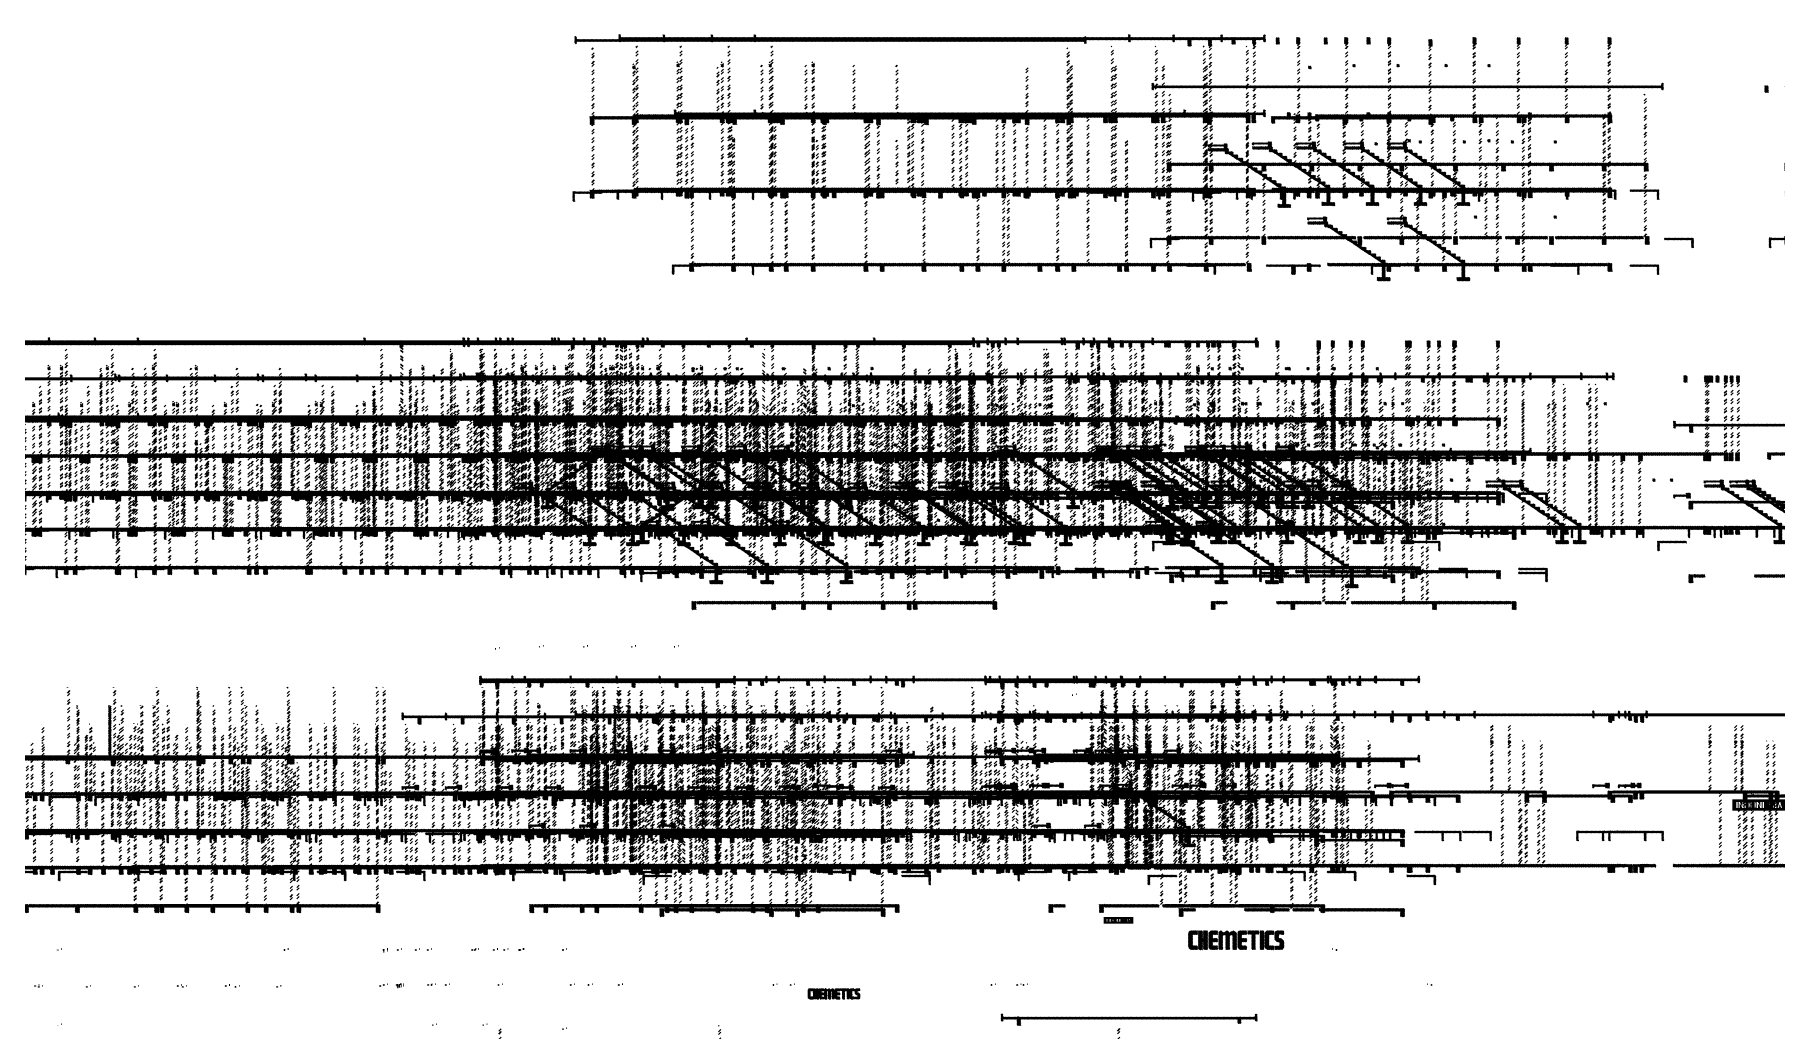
# Paper-space layout 'Layout1' of a CAD drawing. Extents: x -36128 to 8555352, y -18952 to 5287863.
# Drawn here: x -21466 to 87464, y -2744 to 59474 of the extents above; entities that cross this region are included whole.
import ezdxf

# ---------------------------------------------------------------- set-up
doc = ezdxf.new("R2010")
doc.units = 0
doc.header["$LTSCALE"] = 750
doc.layers.get('0').update_dxf_attribs({"linetype": 'CONTINUOUS'})
for name, color, linetype in [('BEAM', 4, 'CONTINUOUS'), ('COL', 3, 'CONTINUOUS'), ('FORM', 1, 'CONTINUOUS')]:
    doc.layers.add(name, color=color, linetype=linetype)

# ---------------------------------------------------------------- blocks, each defined once
blk = doc.blocks.new('*X')
at = {"color": 0}
for p, q in [((5351.02, 38231.49), (5435.75, 38316.22)), ((5351.02, 38266.84), (5400.4, 38316.22)), ((5351.02, 38302.2), (5365.04, 38316.22)), ((37251.02, 38311.68), (37255.56, 38316.22)), ((37251.02, 38276.33), (37290.91, 38316.22)), ((37251.02, 38240.97), (37326.27, 38316.22)), ((37251.02, 38205.62), (37351.02, 38305.62)), ((5351.02, 38196.13), (5451.02, 38296.13)), ((37096.98, 38016.22), (37351.02, 38270.26)), ((5351.02, 38160.78), (5451.02, 38260.78)), ((37132.33, 38016.22), (37351.02, 38234.91)), ((5351.02, 38125.42), (5451.02, 38225.42)), ((37167.69, 38016.22), (37351.02, 38199.55)), ((5351.02, 38090.07), (5454.1, 38193.14)), ((5351.02, 38054.71), (5471.78, 38175.46)), ((5351.02, 38019.36), (5489.45, 38157.79)), ((37203.04, 38016.22), (37351.02, 38164.2)), ((5351.02, 37984), (5507.13, 38140.11)), ((5351.02, 37948.65), (5538.59, 38136.22)), ((5453.95, 38016.22), (5573.95, 38136.22)), ((5489.3, 38016.22), (5609.3, 38136.22)), ((5524.66, 38016.22), (5644.66, 38136.22)), ((5560.02, 38016.22), (5680.02, 38136.22)), ((5595.37, 38016.22), (5715.37, 38136.22)), ((5630.73, 38016.22), (5750.73, 38136.22)), ((5666.08, 38016.22), (5786.08, 38136.22)), ((5701.44, 38016.22), (5821.44, 38136.22)), ((5736.79, 38016.22), (5856.79, 38136.22)), ((5772.15, 38016.22), (5892.15, 38136.22)), ((5807.5, 38016.22), (5927.5, 38136.22)), ((5842.86, 38016.22), (5962.86, 38136.22)), ((5878.21, 38016.22), (5998.21, 38136.22)), ((5913.57, 38016.22), (6033.57, 38136.22)), ((5948.92, 38016.22), (6068.92, 38136.22)), ((5984.28, 38016.22), (6104.28, 38136.22)), ((6019.63, 38016.22), (6139.63, 38136.22)), ((6054.99, 38016.22), (6174.99, 38136.22)), ((6090.35, 38016.22), (6210.35, 38136.22)), ((6125.7, 38016.22), (6245.7, 38136.22)), ((6161.06, 38016.22), (6281.06, 38136.22)), ((6196.41, 38016.22), (6316.41, 38136.22)), ((6231.77, 38016.22), (6351.77, 38136.22)), ((6267.12, 38016.22), (6387.12, 38136.22)), ((6302.48, 38016.22), (6422.48, 38136.22)), ((6337.83, 38016.22), (6457.83, 38136.22)), ((6373.19, 38016.22), (6493.19, 38136.22)), ((6408.54, 38016.22), (6528.54, 38136.22)), ((6443.9, 38016.22), (6563.9, 38136.22)), ((6479.25, 38016.22), (6599.25, 38136.22)), ((6514.61, 38016.22), (6634.61, 38136.22)), ((6549.96, 38016.22), (6669.96, 38136.22)), ((6585.32, 38016.22), (6705.32, 38136.22)), ((6620.68, 38016.22), (6740.68, 38136.22)), ((6656.03, 38016.22), (6776.03, 38136.22)), ((6691.39, 38016.22), (6811.39, 38136.22)), ((6726.74, 38016.22), (6846.74, 38136.22)), ((6762.1, 38016.22), (6882.1, 38136.22)), ((6797.45, 38016.22), (6917.45, 38136.22)), ((6832.81, 38016.22), (6952.81, 38136.22)), ((6868.16, 38016.22), (6988.16, 38136.22)), ((6903.52, 38016.22), (7023.52, 38136.22)), ((6938.87, 38016.22), (7058.87, 38136.22)), ((6974.23, 38016.22), (7094.23, 38136.22)), ((7009.58, 38016.22), (7129.58, 38136.22)), ((7044.94, 38016.22), (7164.94, 38136.22)), ((7080.29, 38016.22), (7200.29, 38136.22)), ((7115.65, 38016.22), (7235.65, 38136.22)), ((7151.01, 38016.22), (7271.01, 38136.22)), ((7186.36, 38016.22), (7306.36, 38136.22)), ((7221.72, 38016.22), (7341.72, 38136.22)), ((7257.07, 38016.22), (7377.07, 38136.22)), ((7292.43, 38016.22), (7412.43, 38136.22)), ((7327.78, 38016.22), (7447.78, 38136.22)), ((7363.14, 38016.22), (7483.14, 38136.22)), ((7398.49, 38016.22), (7518.49, 38136.22)), ((7433.85, 38016.22), (7553.85, 38136.22)), ((7469.2, 38016.22), (7589.2, 38136.22)), ((7504.56, 38016.22), (7624.56, 38136.22)), ((7539.91, 38016.22), (7659.91, 38136.22)), ((7575.27, 38016.22), (7695.27, 38136.22)), ((7610.62, 38016.22), (7730.62, 38136.22)), ((7645.98, 38016.22), (7765.98, 38136.22)), ((7681.34, 38016.22), (7801.34, 38136.22)), ((7716.69, 38016.22), (7836.69, 38136.22)), ((7752.05, 38016.22), (7872.05, 38136.22)), ((7787.4, 38016.22), (7907.4, 38136.22)), ((7822.76, 38016.22), (7942.76, 38136.22)), ((7858.11, 38016.22), (7978.11, 38136.22)), ((7893.47, 38016.22), (8013.47, 38136.22)), ((7928.82, 38016.22), (8048.82, 38136.22)), ((7964.18, 38016.22), (8084.18, 38136.22)), ((7999.53, 38016.22), (8119.53, 38136.22)), ((8034.89, 38016.22), (8154.89, 38136.22)), ((8070.24, 38016.22), (8190.24, 38136.22)), ((8105.6, 38016.22), (8225.6, 38136.22)), ((8140.95, 38016.22), (8260.95, 38136.22)), ((8176.31, 38016.22), (8296.31, 38136.22)), ((8211.67, 38016.22), (8331.67, 38136.22)), ((8247.02, 38016.22), (8367.02, 38136.22)), ((8282.38, 38016.22), (8402.38, 38136.22)), ((8317.73, 38016.22), (8437.73, 38136.22)), ((8353.09, 38016.22), (8473.09, 38136.22)), ((8388.44, 38016.22), (8508.44, 38136.22)), ((8423.8, 38016.22), (8543.8, 38136.22)), ((8459.15, 38016.22), (8579.15, 38136.22)), ((8494.51, 38016.22), (8614.51, 38136.22)), ((8529.86, 38016.22), (8649.86, 38136.22)), ((8565.22, 38016.22), (8685.22, 38136.22)), ((8600.57, 38016.22), (8720.57, 38136.22)), ((8635.93, 38016.22), (8755.93, 38136.22)), ((8671.29, 38016.22), (8791.29, 38136.22)), ((8706.64, 38016.22), (8826.64, 38136.22)), ((8742, 38016.22), (8862, 38136.22)), ((8777.35, 38016.22), (8897.35, 38136.22)), ((8812.71, 38016.22), (8932.71, 38136.22)), ((8848.06, 38016.22), (8968.06, 38136.22)), ((8883.42, 38016.22), (9003.42, 38136.22)), ((8918.77, 38016.22), (9038.77, 38136.22)), ((8954.13, 38016.22), (9074.13, 38136.22)), ((8989.48, 38016.22), (9109.48, 38136.22)), ((9024.84, 38016.22), (9144.84, 38136.22)), ((9060.19, 38016.22), (9180.19, 38136.22)), ((9095.55, 38016.22), (9215.55, 38136.22)), ((9130.9, 38016.22), (9250.9, 38136.22)), ((9166.26, 38016.22), (9286.26, 38136.22)), ((9201.62, 38016.22), (9321.62, 38136.22)), ((9236.97, 38016.22), (9356.97, 38136.22)), ((9272.33, 38016.22), (9392.33, 38136.22)), ((9307.68, 38016.22), (9427.68, 38136.22)), ((9343.04, 38016.22), (9463.04, 38136.22)), ((9378.39, 38016.22), (9498.39, 38136.22)), ((9413.75, 38016.22), (9533.75, 38136.22)), ((9449.1, 38016.22), (9569.1, 38136.22)), ((9484.46, 38016.22), (9604.46, 38136.22)), ((9519.81, 38016.22), (9639.81, 38136.22)), ((9555.17, 38016.22), (9675.17, 38136.22)), ((9590.52, 38016.22), (9710.52, 38136.22)), ((9625.88, 38016.22), (9745.88, 38136.22)), ((9661.23, 38016.22), (9781.23, 38136.22)), ((9696.59, 38016.22), (9816.59, 38136.22)), ((9731.95, 38016.22), (9851.95, 38136.22)), ((9767.3, 38016.22), (9887.3, 38136.22)), ((9802.66, 38016.22), (9922.66, 38136.22)), ((9838.01, 38016.22), (9958.01, 38136.22)), ((9873.37, 38016.22), (9993.37, 38136.22)), ((9908.72, 38016.22), (10028.72, 38136.22)), ((9944.08, 38016.22), (10064.08, 38136.22)), ((9979.43, 38016.22), (10099.43, 38136.22)), ((10014.79, 38016.22), (10134.79, 38136.22)), ((10050.14, 38016.22), (10170.14, 38136.22)), ((10085.5, 38016.22), (10205.5, 38136.22)), ((10120.85, 38016.22), (10240.85, 38136.22)), ((10156.21, 38016.22), (10276.21, 38136.22)), ((10191.56, 38016.22), (10311.56, 38136.22)), ((10226.92, 38016.22), (10346.92, 38136.22)), ((10262.28, 38016.22), (10382.28, 38136.22)), ((10297.63, 38016.22), (10417.63, 38136.22)), ((10332.99, 38016.22), (10452.99, 38136.22)), ((10368.34, 38016.22), (10488.34, 38136.22)), ((10403.7, 38016.22), (10523.7, 38136.22)), ((10439.05, 38016.22), (10559.05, 38136.22)), ((10474.41, 38016.22), (10594.41, 38136.22)), ((10509.76, 38016.22), (10629.76, 38136.22)), ((10545.12, 38016.22), (10665.12, 38136.22)), ((10580.47, 38016.22), (10700.47, 38136.22)), ((10615.83, 38016.22), (10735.83, 38136.22)), ((10651.18, 38016.22), (10771.18, 38136.22)), ((10686.54, 38016.22), (10806.54, 38136.22)), ((10721.89, 38016.22), (10841.89, 38136.22)), ((10757.25, 38016.22), (10877.25, 38136.22)), ((10792.61, 38016.22), (10912.61, 38136.22)), ((10827.96, 38016.22), (10947.96, 38136.22)), ((10863.32, 38016.22), (10983.32, 38136.22)), ((10898.67, 38016.22), (11018.67, 38136.22)), ((10934.03, 38016.22), (11054.03, 38136.22)), ((10969.38, 38016.22), (11089.38, 38136.22)), ((11004.74, 38016.22), (11124.74, 38136.22)), ((11040.09, 38016.22), (11160.09, 38136.22)), ((11075.45, 38016.22), (11195.45, 38136.22)), ((11110.8, 38016.22), (11230.8, 38136.22)), ((11146.16, 38016.22), (11266.16, 38136.22)), ((11181.51, 38016.22), (11301.51, 38136.22)), ((11216.87, 38016.22), (11336.87, 38136.22)), ((11252.22, 38016.22), (11372.22, 38136.22)), ((11287.58, 38016.22), (11407.58, 38136.22)), ((11322.94, 38016.22), (11442.94, 38136.22)), ((11358.29, 38016.22), (11478.29, 38136.22)), ((11393.65, 38016.22), (11513.65, 38136.22)), ((11429, 38016.22), (11549, 38136.22)), ((11464.36, 38016.22), (11584.36, 38136.22)), ((11499.71, 38016.22), (11619.71, 38136.22)), ((11535.07, 38016.22), (11655.07, 38136.22)), ((11570.42, 38016.22), (11690.42, 38136.22)), ((11605.78, 38016.22), (11725.78, 38136.22)), ((11641.13, 38016.22), (11761.13, 38136.22)), ((11676.49, 38016.22), (11796.49, 38136.22)), ((11711.84, 38016.22), (11831.84, 38136.22)), ((11747.2, 38016.22), (11867.2, 38136.22)), ((11782.55, 38016.22), (11902.55, 38136.22)), ((11817.91, 38016.22), (11937.91, 38136.22)), ((11853.27, 38016.22), (11973.27, 38136.22)), ((11888.62, 38016.22), (12008.62, 38136.22)), ((11923.98, 38016.22), (12043.98, 38136.22)), ((11959.33, 38016.22), (12079.33, 38136.22)), ((11994.69, 38016.22), (12114.69, 38136.22)), ((12030.04, 38016.22), (12150.04, 38136.22)), ((12065.4, 38016.22), (12185.4, 38136.22)), ((12100.75, 38016.22), (12220.75, 38136.22)), ((12136.11, 38016.22), (12256.11, 38136.22)), ((12171.46, 38016.22), (12291.46, 38136.22)), ((12206.82, 38016.22), (12326.82, 38136.22)), ((12242.17, 38016.22), (12362.17, 38136.22)), ((12277.53, 38016.22), (12397.53, 38136.22)), ((12312.88, 38016.22), (12432.88, 38136.22)), ((12348.24, 38016.22), (12468.24, 38136.22)), ((12383.6, 38016.22), (12503.6, 38136.22)), ((12418.95, 38016.22), (12538.95, 38136.22)), ((12454.31, 38016.22), (12574.31, 38136.22)), ((12489.66, 38016.22), (12609.66, 38136.22)), ((12525.02, 38016.22), (12645.02, 38136.22)), ((12560.37, 38016.22), (12680.37, 38136.22)), ((12595.73, 38016.22), (12715.73, 38136.22)), ((12631.08, 38016.22), (12751.08, 38136.22)), ((12666.44, 38016.22), (12786.44, 38136.22)), ((12701.79, 38016.22), (12821.79, 38136.22)), ((12737.15, 38016.22), (12857.15, 38136.22)), ((12772.5, 38016.22), (12892.5, 38136.22)), ((12807.86, 38016.22), (12927.86, 38136.22)), ((12843.22, 38016.22), (12963.22, 38136.22)), ((12878.57, 38016.22), (12998.57, 38136.22)), ((12913.93, 38016.22), (13033.93, 38136.22)), ((12949.28, 38016.22), (13069.28, 38136.22)), ((12984.64, 38016.22), (13104.64, 38136.22)), ((13019.99, 38016.22), (13139.99, 38136.22)), ((13055.35, 38016.22), (13175.35, 38136.22)), ((13090.7, 38016.22), (13210.7, 38136.22)), ((13126.06, 38016.22), (13246.06, 38136.22)), ((13161.41, 38016.22), (13281.41, 38136.22)), ((13196.77, 38016.22), (13316.77, 38136.22)), ((13232.12, 38016.22), (13352.12, 38136.22)), ((13267.48, 38016.22), (13387.48, 38136.22)), ((13302.83, 38016.22), (13422.83, 38136.22)), ((13338.19, 38016.22), (13458.19, 38136.22)), ((13373.55, 38016.22), (13493.55, 38136.22)), ((13408.9, 38016.22), (13528.9, 38136.22)), ((13444.26, 38016.22), (13564.26, 38136.22)), ((13479.61, 38016.22), (13599.61, 38136.22)), ((13514.97, 38016.22), (13634.97, 38136.22)), ((13550.32, 38016.22), (13670.32, 38136.22)), ((13585.68, 38016.22), (13705.68, 38136.22)), ((13621.03, 38016.22), (13741.03, 38136.22)), ((13656.39, 38016.22), (13776.39, 38136.22)), ((13691.74, 38016.22), (13811.74, 38136.22)), ((13727.1, 38016.22), (13847.1, 38136.22)), ((13762.45, 38016.22), (13882.45, 38136.22)), ((13797.81, 38016.22), (13917.81, 38136.22)), ((13833.16, 38016.22), (13953.16, 38136.22)), ((13868.52, 38016.22), (13988.52, 38136.22)), ((13903.88, 38016.22), (14023.88, 38136.22)), ((13939.23, 38016.22), (14059.23, 38136.22)), ((13974.59, 38016.22), (14094.59, 38136.22)), ((14009.94, 38016.22), (14129.94, 38136.22)), ((14045.3, 38016.22), (14165.3, 38136.22)), ((14080.65, 38016.22), (14200.65, 38136.22)), ((14116.01, 38016.22), (14236.01, 38136.22)), ((14151.36, 38016.22), (14271.36, 38136.22)), ((14186.72, 38016.22), (14306.72, 38136.22)), ((14222.07, 38016.22), (14342.07, 38136.22)), ((14257.43, 38016.22), (14377.43, 38136.22)), ((14292.78, 38016.22), (14412.78, 38136.22)), ((14328.14, 38016.22), (14448.14, 38136.22)), ((14363.49, 38016.22), (14483.49, 38136.22)), ((14398.85, 38016.22), (14518.85, 38136.22)), ((14434.21, 38016.22), (14554.21, 38136.22)), ((14469.56, 38016.22), (14589.56, 38136.22)), ((14504.92, 38016.22), (14624.92, 38136.22)), ((14540.27, 38016.22), (14660.27, 38136.22)), ((14575.63, 38016.22), (14695.63, 38136.22)), ((14610.98, 38016.22), (14730.98, 38136.22)), ((14646.34, 38016.22), (14766.34, 38136.22)), ((14681.69, 38016.22), (14801.69, 38136.22)), ((14717.05, 38016.22), (14837.05, 38136.22)), ((14752.4, 38016.22), (14872.4, 38136.22)), ((14787.76, 38016.22), (14907.76, 38136.22)), ((14823.11, 38016.22), (14943.11, 38136.22)), ((14858.47, 38016.22), (14978.47, 38136.22)), ((14893.82, 38016.22), (15013.82, 38136.22)), ((14929.18, 38016.22), (15049.18, 38136.22)), ((14964.54, 38016.22), (15084.54, 38136.22)), ((14999.89, 38016.22), (15119.89, 38136.22)), ((15035.25, 38016.22), (15155.25, 38136.22)), ((15070.6, 38016.22), (15190.6, 38136.22)), ((15105.96, 38016.22), (15225.96, 38136.22)), ((15141.31, 38016.22), (15261.31, 38136.22)), ((15176.67, 38016.22), (15296.67, 38136.22)), ((15212.02, 38016.22), (15332.02, 38136.22)), ((15247.38, 38016.22), (15367.38, 38136.22)), ((15282.73, 38016.22), (15402.73, 38136.22)), ((15318.09, 38016.22), (15438.09, 38136.22)), ((15353.44, 38016.22), (15473.44, 38136.22)), ((15388.8, 38016.22), (15508.8, 38136.22)), ((15424.15, 38016.22), (15544.15, 38136.22)), ((15459.51, 38016.22), (15579.51, 38136.22)), ((15494.87, 38016.22), (15614.87, 38136.22)), ((15530.22, 38016.22), (15650.22, 38136.22)), ((15565.58, 38016.22), (15685.58, 38136.22)), ((15600.93, 38016.22), (15720.93, 38136.22)), ((15636.29, 38016.22), (15756.29, 38136.22)), ((15671.64, 38016.22), (15791.64, 38136.22)), ((15707, 38016.22), (15827, 38136.22)), ((15742.35, 38016.22), (15862.35, 38136.22)), ((15777.71, 38016.22), (15897.71, 38136.22)), ((15813.06, 38016.22), (15933.06, 38136.22)), ((15848.42, 38016.22), (15968.42, 38136.22)), ((15883.77, 38016.22), (16003.77, 38136.22)), ((15919.13, 38016.22), (16039.13, 38136.22)), ((15954.48, 38016.22), (16074.48, 38136.22)), ((15989.84, 38016.22), (16109.84, 38136.22)), ((16025.2, 38016.22), (16145.2, 38136.22)), ((16060.55, 38016.22), (16180.55, 38136.22)), ((16095.91, 38016.22), (16215.91, 38136.22)), ((16131.26, 38016.22), (16251.26, 38136.22)), ((16166.62, 38016.22), (16286.62, 38136.22)), ((16201.97, 38016.22), (16321.97, 38136.22)), ((16237.33, 38016.22), (16357.33, 38136.22)), ((16272.68, 38016.22), (16392.68, 38136.22)), ((16308.04, 38016.22), (16428.04, 38136.22)), ((16343.39, 38016.22), (16463.39, 38136.22)), ((16378.75, 38016.22), (16498.75, 38136.22)), ((16414.1, 38016.22), (16534.1, 38136.22)), ((16449.46, 38016.22), (16569.46, 38136.22)), ((16484.81, 38016.22), (16604.81, 38136.22)), ((16520.17, 38016.22), (16640.17, 38136.22)), ((16555.53, 38016.22), (16675.53, 38136.22)), ((16590.88, 38016.22), (16710.88, 38136.22)), ((16626.24, 38016.22), (16746.24, 38136.22)), ((16661.59, 38016.22), (16781.59, 38136.22)), ((16696.95, 38016.22), (16816.95, 38136.22)), ((16732.3, 38016.22), (16852.3, 38136.22)), ((16767.66, 38016.22), (16887.66, 38136.22)), ((16803.01, 38016.22), (16923.01, 38136.22)), ((16838.37, 38016.22), (16958.37, 38136.22)), ((16873.72, 38016.22), (16993.72, 38136.22)), ((16909.08, 38016.22), (17029.08, 38136.22)), ((16944.43, 38016.22), (17064.43, 38136.22)), ((16979.79, 38016.22), (17099.79, 38136.22)), ((17015.15, 38016.22), (17135.15, 38136.22)), ((17050.5, 38016.22), (17170.5, 38136.22)), ((17085.86, 38016.22), (17205.86, 38136.22)), ((17121.21, 38016.22), (17241.21, 38136.22)), ((17156.57, 38016.22), (17276.57, 38136.22)), ((17191.92, 38016.22), (17311.92, 38136.22)), ((17227.28, 38016.22), (17347.28, 38136.22)), ((17262.63, 38016.22), (17382.63, 38136.22)), ((17297.99, 38016.22), (17417.99, 38136.22)), ((17333.34, 38016.22), (17453.34, 38136.22)), ((17368.7, 38016.22), (17488.7, 38136.22)), ((17404.05, 38016.22), (17524.05, 38136.22)), ((17439.41, 38016.22), (17559.41, 38136.22)), ((17474.76, 38016.22), (17594.76, 38136.22)), ((17510.12, 38016.22), (17630.12, 38136.22)), ((17545.48, 38016.22), (17665.48, 38136.22)), ((17580.83, 38016.22), (17700.83, 38136.22)), ((17616.19, 38016.22), (17736.19, 38136.22)), ((17651.54, 38016.22), (17771.54, 38136.22)), ((17686.9, 38016.22), (17806.9, 38136.22)), ((17722.25, 38016.22), (17842.25, 38136.22)), ((17757.61, 38016.22), (17877.61, 38136.22)), ((17792.96, 38016.22), (17912.96, 38136.22)), ((17828.32, 38016.22), (17948.32, 38136.22)), ((17863.67, 38016.22), (17983.67, 38136.22)), ((17899.03, 38016.22), (18019.03, 38136.22)), ((17934.38, 38016.22), (18054.38, 38136.22)), ((17969.74, 38016.22), (18089.74, 38136.22)), ((18005.09, 38016.22), (18125.09, 38136.22)), ((18040.45, 38016.22), (18160.45, 38136.22)), ((18075.81, 38016.22), (18195.81, 38136.22)), ((18111.16, 38016.22), (18231.16, 38136.22)), ((18146.52, 38016.22), (18266.52, 38136.22)), ((18181.87, 38016.22), (18301.87, 38136.22)), ((18217.23, 38016.22), (18337.23, 38136.22)), ((18252.58, 38016.22), (18372.58, 38136.22)), ((18287.94, 38016.22), (18407.94, 38136.22)), ((18323.29, 38016.22), (18443.29, 38136.22)), ((18358.65, 38016.22), (18478.65, 38136.22)), ((18394, 38016.22), (18514, 38136.22)), ((18429.36, 38016.22), (18549.36, 38136.22)), ((18464.71, 38016.22), (18584.71, 38136.22)), ((18500.07, 38016.22), (18620.07, 38136.22)), ((18535.42, 38016.22), (18655.42, 38136.22)), ((18570.78, 38016.22), (18690.78, 38136.22)), ((18606.14, 38016.22), (18726.14, 38136.22)), ((18641.49, 38016.22), (18761.49, 38136.22)), ((18676.85, 38016.22), (18796.85, 38136.22)), ((18712.2, 38016.22), (18832.2, 38136.22)), ((18747.56, 38016.22), (18867.56, 38136.22)), ((18782.91, 38016.22), (18902.91, 38136.22)), ((18818.27, 38016.22), (18938.27, 38136.22)), ((18853.62, 38016.22), (18973.62, 38136.22)), ((18888.98, 38016.22), (19008.98, 38136.22)), ((18924.33, 38016.22), (19044.33, 38136.22)), ((18959.69, 38016.22), (19079.69, 38136.22)), ((18995.04, 38016.22), (19115.04, 38136.22)), ((19030.4, 38016.22), (19150.4, 38136.22)), ((19065.75, 38016.22), (19185.75, 38136.22)), ((19101.11, 38016.22), (19221.11, 38136.22)), ((19136.47, 38016.22), (19256.47, 38136.22)), ((19171.82, 38016.22), (19291.82, 38136.22)), ((19207.18, 38016.22), (19327.18, 38136.22)), ((19242.53, 38016.22), (19362.53, 38136.22)), ((19277.89, 38016.22), (19397.89, 38136.22)), ((19313.24, 38016.22), (19433.24, 38136.22)), ((19348.6, 38016.22), (19468.6, 38136.22)), ((19383.95, 38016.22), (19503.95, 38136.22)), ((19419.31, 38016.22), (19539.31, 38136.22)), ((19454.66, 38016.22), (19574.66, 38136.22)), ((19490.02, 38016.22), (19610.02, 38136.22)), ((19525.37, 38016.22), (19645.37, 38136.22)), ((19560.73, 38016.22), (19680.73, 38136.22)), ((19596.08, 38016.22), (19716.08, 38136.22)), ((19631.44, 38016.22), (19751.44, 38136.22)), ((19666.8, 38016.22), (19786.8, 38136.22)), ((19702.15, 38016.22), (19822.15, 38136.22)), ((19737.51, 38016.22), (19857.51, 38136.22)), ((19772.86, 38016.22), (19892.86, 38136.22)), ((19808.22, 38016.22), (19928.22, 38136.22)), ((19843.57, 38016.22), (19963.57, 38136.22)), ((19878.93, 38016.22), (19998.93, 38136.22)), ((19914.28, 38016.22), (20034.28, 38136.22)), ((19949.64, 38016.22), (20069.64, 38136.22)), ((19984.99, 38016.22), (20104.99, 38136.22)), ((20020.35, 38016.22), (20140.35, 38136.22)), ((20055.7, 38016.22), (20175.7, 38136.22)), ((20091.06, 38016.22), (20211.06, 38136.22)), ((20126.41, 38016.22), (20246.41, 38136.22)), ((20161.77, 38016.22), (20281.77, 38136.22)), ((20197.13, 38016.22), (20317.13, 38136.22)), ((20232.48, 38016.22), (20352.48, 38136.22)), ((20267.84, 38016.22), (20387.84, 38136.22)), ((20303.19, 38016.22), (20423.19, 38136.22)), ((20338.55, 38016.22), (20458.55, 38136.22)), ((20373.9, 38016.22), (20493.9, 38136.22)), ((20409.26, 38016.22), (20529.26, 38136.22)), ((20444.61, 38016.22), (20564.61, 38136.22)), ((20479.97, 38016.22), (20599.97, 38136.22)), ((20515.32, 38016.22), (20635.32, 38136.22)), ((20550.68, 38016.22), (20670.68, 38136.22)), ((20586.03, 38016.22), (20706.03, 38136.22)), ((20621.39, 38016.22), (20741.39, 38136.22)), ((20656.74, 38016.22), (20776.74, 38136.22)), ((20692.1, 38016.22), (20812.1, 38136.22)), ((20727.46, 38016.22), (20847.46, 38136.22)), ((20762.81, 38016.22), (20882.81, 38136.22)), ((20798.17, 38016.22), (20918.17, 38136.22)), ((20833.52, 38016.22), (20953.52, 38136.22)), ((20868.88, 38016.22), (20988.88, 38136.22)), ((20904.23, 38016.22), (21024.23, 38136.22)), ((20939.59, 38016.22), (21059.59, 38136.22)), ((20974.94, 38016.22), (21094.94, 38136.22)), ((21010.3, 38016.22), (21130.3, 38136.22)), ((21045.65, 38016.22), (21165.65, 38136.22)), ((21081.01, 38016.22), (21201.01, 38136.22)), ((21116.36, 38016.22), (21236.36, 38136.22)), ((21151.72, 38016.22), (21271.72, 38136.22)), ((21187.08, 38016.22), (21307.08, 38136.22)), ((21222.43, 38016.22), (21342.43, 38136.22)), ((21257.79, 38016.22), (21377.79, 38136.22)), ((21293.14, 38016.22), (21413.14, 38136.22)), ((21328.5, 38016.22), (21448.5, 38136.22)), ((21363.85, 38016.22), (21483.85, 38136.22)), ((21399.21, 38016.22), (21519.21, 38136.22)), ((21434.56, 38016.22), (21554.56, 38136.22)), ((21469.92, 38016.22), (21589.92, 38136.22)), ((21505.27, 38016.22), (21625.27, 38136.22)), ((21540.63, 38016.22), (21660.63, 38136.22)), ((21575.98, 38016.22), (21695.98, 38136.22)), ((21611.34, 38016.22), (21731.34, 38136.22)), ((21646.69, 38016.22), (21766.69, 38136.22)), ((21682.05, 38016.22), (21802.05, 38136.22)), ((21717.41, 38016.22), (21837.41, 38136.22)), ((21752.76, 38016.22), (21872.76, 38136.22)), ((21788.12, 38016.22), (21908.12, 38136.22)), ((21823.47, 38016.22), (21943.47, 38136.22)), ((21858.83, 38016.22), (21978.83, 38136.22)), ((21894.18, 38016.22), (22014.18, 38136.22)), ((21929.54, 38016.22), (22049.54, 38136.22)), ((21964.89, 38016.22), (22084.89, 38136.22)), ((22000.25, 38016.22), (22120.25, 38136.22)), ((22035.6, 38016.22), (22155.6, 38136.22)), ((22070.96, 38016.22), (22190.96, 38136.22)), ((22106.31, 38016.22), (22226.31, 38136.22)), ((22141.67, 38016.22), (22261.67, 38136.22)), ((22177.02, 38016.22), (22297.02, 38136.22)), ((22212.38, 38016.22), (22332.38, 38136.22)), ((22247.74, 38016.22), (22367.74, 38136.22)), ((22283.09, 38016.22), (22403.09, 38136.22)), ((22318.45, 38016.22), (22438.45, 38136.22)), ((22353.8, 38016.22), (22473.8, 38136.22)), ((22389.16, 38016.22), (22509.16, 38136.22)), ((22424.51, 38016.22), (22544.51, 38136.22)), ((22459.87, 38016.22), (22579.87, 38136.22)), ((22495.22, 38016.22), (22615.22, 38136.22)), ((22530.58, 38016.22), (22650.58, 38136.22)), ((22565.93, 38016.22), (22685.93, 38136.22)), ((22601.29, 38016.22), (22721.29, 38136.22)), ((22636.64, 38016.22), (22756.64, 38136.22)), ((22672, 38016.22), (22792, 38136.22)), ((22707.35, 38016.22), (22827.35, 38136.22)), ((22742.71, 38016.22), (22862.71, 38136.22)), ((22778.07, 38016.22), (22898.07, 38136.22)), ((22813.42, 38016.22), (22933.42, 38136.22)), ((22848.78, 38016.22), (22968.78, 38136.22)), ((22884.13, 38016.22), (23004.13, 38136.22)), ((22919.49, 38016.22), (23039.49, 38136.22)), ((22954.84, 38016.22), (23074.84, 38136.22)), ((22990.2, 38016.22), (23110.2, 38136.22)), ((23025.55, 38016.22), (23145.55, 38136.22)), ((23060.91, 38016.22), (23180.91, 38136.22)), ((23096.26, 38016.22), (23216.26, 38136.22)), ((23131.62, 38016.22), (23251.62, 38136.22)), ((23166.97, 38016.22), (23286.97, 38136.22)), ((23202.33, 38016.22), (23322.33, 38136.22)), ((23237.68, 38016.22), (23357.68, 38136.22)), ((23273.04, 38016.22), (23393.04, 38136.22)), ((23308.4, 38016.22), (23428.4, 38136.22)), ((23343.75, 38016.22), (23463.75, 38136.22)), ((23379.11, 38016.22), (23499.11, 38136.22)), ((23414.46, 38016.22), (23534.46, 38136.22)), ((23449.82, 38016.22), (23569.82, 38136.22)), ((23485.17, 38016.22), (23605.17, 38136.22)), ((23520.53, 38016.22), (23640.53, 38136.22)), ((23555.88, 38016.22), (23675.88, 38136.22)), ((23591.24, 38016.22), (23711.24, 38136.22)), ((23626.59, 38016.22), (23746.59, 38136.22)), ((23661.95, 38016.22), (23781.95, 38136.22)), ((23697.3, 38016.22), (23817.3, 38136.22)), ((23732.66, 38016.22), (23852.66, 38136.22)), ((23768.01, 38016.22), (23888.01, 38136.22)), ((23803.37, 38016.22), (23923.37, 38136.22)), ((23838.73, 38016.22), (23958.73, 38136.22)), ((23874.08, 38016.22), (23994.08, 38136.22)), ((23909.44, 38016.22), (24029.44, 38136.22)), ((23944.79, 38016.22), (24064.79, 38136.22)), ((23980.15, 38016.22), (24100.15, 38136.22)), ((24015.5, 38016.22), (24135.5, 38136.22)), ((24050.86, 38016.22), (24170.86, 38136.22)), ((24086.21, 38016.22), (24206.21, 38136.22)), ((24121.57, 38016.22), (24241.57, 38136.22)), ((24156.92, 38016.22), (24276.92, 38136.22)), ((24192.28, 38016.22), (24312.28, 38136.22)), ((24227.63, 38016.22), (24347.63, 38136.22)), ((24262.99, 38016.22), (24382.99, 38136.22)), ((24298.34, 38016.22), (24418.34, 38136.22)), ((24333.7, 38016.22), (24453.7, 38136.22)), ((24369.06, 38016.22), (24489.06, 38136.22)), ((24404.41, 38016.22), (24524.41, 38136.22)), ((24439.77, 38016.22), (24559.77, 38136.22)), ((24475.12, 38016.22), (24595.12, 38136.22)), ((24510.48, 38016.22), (24630.48, 38136.22)), ((24545.83, 38016.22), (24665.83, 38136.22)), ((24581.19, 38016.22), (24701.19, 38136.22)), ((24616.54, 38016.22), (24736.54, 38136.22)), ((24651.9, 38016.22), (24771.9, 38136.22)), ((24687.25, 38016.22), (24807.25, 38136.22)), ((24722.61, 38016.22), (24842.61, 38136.22)), ((24757.96, 38016.22), (24877.96, 38136.22)), ((24793.32, 38016.22), (24913.32, 38136.22)), ((24828.67, 38016.22), (24948.67, 38136.22)), ((24864.03, 38016.22), (24984.03, 38136.22)), ((24899.39, 38016.22), (25019.39, 38136.22)), ((24934.74, 38016.22), (25054.74, 38136.22)), ((24970.1, 38016.22), (25090.1, 38136.22)), ((25005.45, 38016.22), (25125.45, 38136.22)), ((25040.81, 38016.22), (25160.81, 38136.22)), ((25076.16, 38016.22), (25196.16, 38136.22)), ((25111.52, 38016.22), (25231.52, 38136.22)), ((25146.87, 38016.22), (25266.87, 38136.22)), ((25182.23, 38016.22), (25302.23, 38136.22)), ((25217.58, 38016.22), (25337.58, 38136.22)), ((25252.94, 38016.22), (25372.94, 38136.22)), ((25288.29, 38016.22), (25408.29, 38136.22)), ((25323.65, 38016.22), (25443.65, 38136.22)), ((25359.01, 38016.22), (25479.01, 38136.22)), ((25394.36, 38016.22), (25514.36, 38136.22)), ((25429.72, 38016.22), (25549.72, 38136.22)), ((25465.07, 38016.22), (25585.07, 38136.22)), ((25500.43, 38016.22), (25620.43, 38136.22)), ((25535.78, 38016.22), (25655.78, 38136.22)), ((25571.14, 38016.22), (25691.14, 38136.22)), ((25606.49, 38016.22), (25726.49, 38136.22)), ((25641.85, 38016.22), (25761.85, 38136.22)), ((25677.2, 38016.22), (25797.2, 38136.22)), ((25712.56, 38016.22), (25832.56, 38136.22)), ((25747.91, 38016.22), (25867.91, 38136.22)), ((25783.27, 38016.22), (25903.27, 38136.22)), ((25818.62, 38016.22), (25938.62, 38136.22)), ((25853.98, 38016.22), (25973.98, 38136.22)), ((25889.34, 38016.22), (26009.34, 38136.22)), ((25924.69, 38016.22), (26044.69, 38136.22)), ((25960.05, 38016.22), (26080.05, 38136.22)), ((25995.4, 38016.22), (26115.4, 38136.22)), ((26030.76, 38016.22), (26150.76, 38136.22)), ((26066.11, 38016.22), (26186.11, 38136.22)), ((26101.47, 38016.22), (26221.47, 38136.22)), ((26136.82, 38016.22), (26256.82, 38136.22)), ((26172.18, 38016.22), (26292.18, 38136.22)), ((26207.53, 38016.22), (26327.53, 38136.22)), ((26242.89, 38016.22), (26362.89, 38136.22)), ((26278.24, 38016.22), (26398.24, 38136.22)), ((26313.6, 38016.22), (26433.6, 38136.22)), ((26348.95, 38016.22), (26468.95, 38136.22)), ((26384.31, 38016.22), (26504.31, 38136.22)), ((26419.67, 38016.22), (26539.67, 38136.22)), ((26455.02, 38016.22), (26575.02, 38136.22)), ((26490.38, 38016.22), (26610.38, 38136.22)), ((26525.73, 38016.22), (26645.73, 38136.22)), ((26561.09, 38016.22), (26681.09, 38136.22)), ((26596.44, 38016.22), (26716.44, 38136.22)), ((26631.8, 38016.22), (26751.8, 38136.22)), ((26667.15, 38016.22), (26787.15, 38136.22)), ((26702.51, 38016.22), (26822.51, 38136.22)), ((26737.86, 38016.22), (26857.86, 38136.22)), ((26773.22, 38016.22), (26893.22, 38136.22)), ((26808.57, 38016.22), (26928.57, 38136.22)), ((26843.93, 38016.22), (26963.93, 38136.22)), ((26879.28, 38016.22), (26999.28, 38136.22)), ((26914.64, 38016.22), (27034.64, 38136.22)), ((26950, 38016.22), (27070, 38136.22)), ((26985.35, 38016.22), (27105.35, 38136.22)), ((27020.71, 38016.22), (27140.71, 38136.22)), ((27056.06, 38016.22), (27176.06, 38136.22)), ((27091.42, 38016.22), (27211.42, 38136.22)), ((27126.77, 38016.22), (27246.77, 38136.22)), ((27162.13, 38016.22), (27282.13, 38136.22)), ((27197.48, 38016.22), (27317.48, 38136.22)), ((27232.84, 38016.22), (27352.84, 38136.22)), ((27268.19, 38016.22), (27388.19, 38136.22)), ((27303.55, 38016.22), (27423.55, 38136.22)), ((27338.9, 38016.22), (27458.9, 38136.22)), ((27374.26, 38016.22), (27494.26, 38136.22)), ((27409.61, 38016.22), (27529.61, 38136.22)), ((27444.97, 38016.22), (27564.97, 38136.22)), ((27480.33, 38016.22), (27600.33, 38136.22)), ((27515.68, 38016.22), (27635.68, 38136.22)), ((27551.04, 38016.22), (27671.04, 38136.22)), ((27586.39, 38016.22), (27706.39, 38136.22)), ((27621.75, 38016.22), (27741.75, 38136.22)), ((27657.1, 38016.22), (27777.1, 38136.22)), ((27692.46, 38016.22), (27812.46, 38136.22)), ((27727.81, 38016.22), (27847.81, 38136.22)), ((27763.17, 38016.22), (27883.17, 38136.22)), ((27798.52, 38016.22), (27918.52, 38136.22)), ((27833.88, 38016.22), (27953.88, 38136.22)), ((27869.23, 38016.22), (27989.23, 38136.22)), ((27904.59, 38016.22), (28024.59, 38136.22)), ((27939.94, 38016.22), (28059.94, 38136.22)), ((27975.3, 38016.22), (28095.3, 38136.22)), ((28010.66, 38016.22), (28130.66, 38136.22)), ((28046.01, 38016.22), (28166.01, 38136.22)), ((28081.37, 38016.22), (28201.37, 38136.22)), ((28116.72, 38016.22), (28236.72, 38136.22)), ((28152.08, 38016.22), (28272.08, 38136.22)), ((28187.43, 38016.22), (28307.43, 38136.22)), ((28222.79, 38016.22), (28342.79, 38136.22)), ((28258.14, 38016.22), (28378.14, 38136.22)), ((28293.5, 38016.22), (28413.5, 38136.22)), ((28328.85, 38016.22), (28448.85, 38136.22)), ((28364.21, 38016.22), (28484.21, 38136.22)), ((28399.56, 38016.22), (28519.56, 38136.22)), ((28434.92, 38016.22), (28554.92, 38136.22)), ((28470.27, 38016.22), (28590.27, 38136.22)), ((28505.63, 38016.22), (28625.63, 38136.22)), ((28540.99, 38016.22), (28660.99, 38136.22)), ((28576.34, 38016.22), (28696.34, 38136.22)), ((28611.7, 38016.22), (28731.7, 38136.22)), ((28647.05, 38016.22), (28767.05, 38136.22)), ((28682.41, 38016.22), (28802.41, 38136.22)), ((28717.76, 38016.22), (28837.76, 38136.22)), ((28753.12, 38016.22), (28873.12, 38136.22)), ((28788.47, 38016.22), (28908.47, 38136.22)), ((28823.83, 38016.22), (28943.83, 38136.22)), ((28859.18, 38016.22), (28979.18, 38136.22)), ((28894.54, 38016.22), (29014.54, 38136.22)), ((28929.89, 38016.22), (29049.89, 38136.22)), ((28965.25, 38016.22), (29085.25, 38136.22)), ((29000.6, 38016.22), (29120.6, 38136.22)), ((29035.96, 38016.22), (29155.96, 38136.22)), ((29071.32, 38016.22), (29191.32, 38136.22)), ((29106.67, 38016.22), (29226.67, 38136.22)), ((29142.03, 38016.22), (29262.03, 38136.22)), ((29177.38, 38016.22), (29297.38, 38136.22)), ((29212.74, 38016.22), (29332.74, 38136.22)), ((29248.09, 38016.22), (29368.09, 38136.22)), ((29283.45, 38016.22), (29403.45, 38136.22)), ((29318.8, 38016.22), (29438.8, 38136.22)), ((29354.16, 38016.22), (29474.16, 38136.22)), ((29389.51, 38016.22), (29509.51, 38136.22)), ((29424.87, 38016.22), (29544.87, 38136.22)), ((29460.22, 38016.22), (29580.22, 38136.22)), ((29495.58, 38016.22), (29615.58, 38136.22)), ((29530.94, 38016.22), (29650.94, 38136.22)), ((29566.29, 38016.22), (29686.29, 38136.22)), ((29601.65, 38016.22), (29721.65, 38136.22)), ((29637, 38016.22), (29757, 38136.22)), ((29672.36, 38016.22), (29792.36, 38136.22)), ((29707.71, 38016.22), (29827.71, 38136.22)), ((29743.07, 38016.22), (29863.07, 38136.22)), ((29778.42, 38016.22), (29898.42, 38136.22)), ((29813.78, 38016.22), (29933.78, 38136.22)), ((29849.13, 38016.22), (29969.13, 38136.22)), ((29884.49, 38016.22), (30004.49, 38136.22)), ((29919.84, 38016.22), (30039.84, 38136.22)), ((29955.2, 38016.22), (30075.2, 38136.22)), ((29990.55, 38016.22), (30110.55, 38136.22)), ((30025.91, 38016.22), (30145.91, 38136.22)), ((30061.27, 38016.22), (30181.27, 38136.22)), ((30096.62, 38016.22), (30216.62, 38136.22)), ((30131.98, 38016.22), (30251.98, 38136.22)), ((30167.33, 38016.22), (30287.33, 38136.22)), ((30202.69, 38016.22), (30322.69, 38136.22)), ((30238.04, 38016.22), (30358.04, 38136.22)), ((30273.4, 38016.22), (30393.4, 38136.22)), ((30308.75, 38016.22), (30428.75, 38136.22)), ((30344.11, 38016.22), (30464.11, 38136.22)), ((30379.46, 38016.22), (30499.46, 38136.22)), ((30414.82, 38016.22), (30534.82, 38136.22)), ((30450.17, 38016.22), (30570.17, 38136.22)), ((30485.53, 38016.22), (30605.53, 38136.22)), ((30520.88, 38016.22), (30640.88, 38136.22)), ((30556.24, 38016.22), (30676.24, 38136.22)), ((30591.6, 38016.22), (30711.6, 38136.22)), ((30626.95, 38016.22), (30746.95, 38136.22)), ((30662.31, 38016.22), (30782.31, 38136.22)), ((30697.66, 38016.22), (30817.66, 38136.22)), ((30733.02, 38016.22), (30853.02, 38136.22)), ((30768.37, 38016.22), (30888.37, 38136.22)), ((30803.73, 38016.22), (30923.73, 38136.22)), ((30839.08, 38016.22), (30959.08, 38136.22)), ((30874.44, 38016.22), (30994.44, 38136.22)), ((30909.79, 38016.22), (31029.79, 38136.22)), ((30945.15, 38016.22), (31065.15, 38136.22)), ((30980.5, 38016.22), (31100.5, 38136.22)), ((31015.86, 38016.22), (31135.86, 38136.22)), ((31051.21, 38016.22), (31171.21, 38136.22)), ((31086.57, 38016.22), (31206.57, 38136.22)), ((31121.93, 38016.22), (31241.93, 38136.22)), ((31157.28, 38016.22), (31277.28, 38136.22)), ((31192.64, 38016.22), (31312.64, 38136.22)), ((31227.99, 38016.22), (31347.99, 38136.22)), ((31263.35, 38016.22), (31383.35, 38136.22)), ((31298.7, 38016.22), (31418.7, 38136.22)), ((31334.06, 38016.22), (31454.06, 38136.22)), ((31369.41, 38016.22), (31489.41, 38136.22)), ((31404.77, 38016.22), (31524.77, 38136.22)), ((31440.12, 38016.22), (31560.12, 38136.22)), ((31475.48, 38016.22), (31595.48, 38136.22)), ((31510.83, 38016.22), (31630.83, 38136.22)), ((31546.19, 38016.22), (31666.19, 38136.22)), ((31581.54, 38016.22), (31701.54, 38136.22)), ((31616.9, 38016.22), (31736.9, 38136.22)), ((31652.26, 38016.22), (31772.26, 38136.22)), ((31687.61, 38016.22), (31807.61, 38136.22)), ((31722.97, 38016.22), (31842.97, 38136.22)), ((31758.32, 38016.22), (31878.32, 38136.22)), ((31793.68, 38016.22), (31913.68, 38136.22)), ((31829.03, 38016.22), (31949.03, 38136.22)), ((31864.39, 38016.22), (31984.39, 38136.22)), ((31899.74, 38016.22), (32019.74, 38136.22)), ((31935.1, 38016.22), (32055.1, 38136.22)), ((31970.45, 38016.22), (32090.45, 38136.22)), ((32005.81, 38016.22), (32125.81, 38136.22)), ((32041.16, 38016.22), (32161.16, 38136.22)), ((32076.52, 38016.22), (32196.52, 38136.22)), ((32111.87, 38016.22), (32231.87, 38136.22)), ((32147.23, 38016.22), (32267.23, 38136.22)), ((32182.59, 38016.22), (32302.59, 38136.22)), ((32217.94, 38016.22), (32337.94, 38136.22)), ((32253.3, 38016.22), (32373.3, 38136.22)), ((32288.65, 38016.22), (32408.65, 38136.22)), ((32324.01, 38016.22), (32444.01, 38136.22)), ((32359.36, 38016.22), (32479.36, 38136.22)), ((32394.72, 38016.22), (32514.72, 38136.22)), ((32430.07, 38016.22), (32550.07, 38136.22)), ((32465.43, 38016.22), (32585.43, 38136.22)), ((32500.78, 38016.22), (32620.78, 38136.22)), ((32536.14, 38016.22), (32656.14, 38136.22)), ((32571.49, 38016.22), (32691.49, 38136.22)), ((32606.85, 38016.22), (32726.85, 38136.22)), ((32642.2, 38016.22), (32762.2, 38136.22)), ((32677.56, 38016.22), (32797.56, 38136.22)), ((32712.92, 38016.22), (32832.92, 38136.22)), ((32748.27, 38016.22), (32868.27, 38136.22)), ((32783.63, 38016.22), (32903.63, 38136.22)), ((32818.98, 38016.22), (32938.98, 38136.22)), ((32854.34, 38016.22), (32974.34, 38136.22)), ((32889.69, 38016.22), (33009.69, 38136.22)), ((32925.05, 38016.22), (33045.05, 38136.22)), ((32960.4, 38016.22), (33080.4, 38136.22)), ((32995.76, 38016.22), (33115.76, 38136.22)), ((33031.11, 38016.22), (33151.11, 38136.22)), ((33066.47, 38016.22), (33186.47, 38136.22)), ((33101.82, 38016.22), (33221.82, 38136.22)), ((33137.18, 38016.22), (33257.18, 38136.22)), ((33172.53, 38016.22), (33292.53, 38136.22)), ((33207.89, 38016.22), (33327.89, 38136.22)), ((33243.25, 38016.22), (33363.25, 38136.22)), ((33278.6, 38016.22), (33398.6, 38136.22)), ((33313.96, 38016.22), (33433.96, 38136.22)), ((33349.31, 38016.22), (33469.31, 38136.22)), ((33384.67, 38016.22), (33504.67, 38136.22)), ((33420.02, 38016.22), (33540.02, 38136.22)), ((33455.38, 38016.22), (33575.38, 38136.22)), ((33490.73, 38016.22), (33610.73, 38136.22)), ((33526.09, 38016.22), (33646.09, 38136.22)), ((33561.44, 38016.22), (33681.44, 38136.22)), ((33596.8, 38016.22), (33716.8, 38136.22)), ((33632.15, 38016.22), (33752.15, 38136.22)), ((33667.51, 38016.22), (33787.51, 38136.22)), ((33702.87, 38016.22), (33822.87, 38136.22)), ((33738.22, 38016.22), (33858.22, 38136.22)), ((33773.58, 38016.22), (33893.58, 38136.22)), ((33808.93, 38016.22), (33928.93, 38136.22)), ((33844.29, 38016.22), (33964.29, 38136.22)), ((33879.64, 38016.22), (33999.64, 38136.22)), ((33915, 38016.22), (34035, 38136.22)), ((33950.35, 38016.22), (34070.35, 38136.22)), ((33985.71, 38016.22), (34105.71, 38136.22)), ((34021.06, 38016.22), (34141.06, 38136.22)), ((34056.42, 38016.22), (34176.42, 38136.22)), ((34091.77, 38016.22), (34211.77, 38136.22)), ((34127.13, 38016.22), (34247.13, 38136.22)), ((34162.48, 38016.22), (34282.48, 38136.22)), ((34197.84, 38016.22), (34317.84, 38136.22)), ((34233.2, 38016.22), (34353.2, 38136.22)), ((34268.55, 38016.22), (34388.55, 38136.22)), ((34303.91, 38016.22), (34423.91, 38136.22)), ((34339.26, 38016.22), (34459.26, 38136.22)), ((34374.62, 38016.22), (34494.62, 38136.22)), ((34409.97, 38016.22), (34529.97, 38136.22)), ((34445.33, 38016.22), (34565.33, 38136.22)), ((34480.68, 38016.22), (34600.68, 38136.22)), ((34516.04, 38016.22), (34636.04, 38136.22)), ((34551.39, 38016.22), (34671.39, 38136.22)), ((34586.75, 38016.22), (34706.75, 38136.22)), ((34622.1, 38016.22), (34742.1, 38136.22)), ((34657.46, 38016.22), (34777.46, 38136.22)), ((34692.81, 38016.22), (34812.81, 38136.22)), ((34728.17, 38016.22), (34848.17, 38136.22)), ((34763.53, 38016.22), (34883.53, 38136.22)), ((34798.88, 38016.22), (34918.88, 38136.22)), ((34834.24, 38016.22), (34954.24, 38136.22)), ((34869.59, 38016.22), (34989.59, 38136.22)), ((34904.95, 38016.22), (35024.95, 38136.22)), ((34940.3, 38016.22), (35060.3, 38136.22)), ((34975.66, 38016.22), (35095.66, 38136.22)), ((35011.01, 38016.22), (35131.01, 38136.22)), ((35046.37, 38016.22), (35166.37, 38136.22)), ((35081.72, 38016.22), (35201.72, 38136.22)), ((35117.08, 38016.22), (35237.08, 38136.22)), ((35152.43, 38016.22), (35272.43, 38136.22)), ((35187.79, 38016.22), (35307.79, 38136.22)), ((35223.14, 38016.22), (35343.14, 38136.22)), ((35258.5, 38016.22), (35378.5, 38136.22)), ((35293.86, 38016.22), (35413.86, 38136.22)), ((35329.21, 38016.22), (35449.21, 38136.22)), ((35364.57, 38016.22), (35484.57, 38136.22)), ((35399.92, 38016.22), (35519.92, 38136.22)), ((35435.28, 38016.22), (35555.28, 38136.22)), ((35470.63, 38016.22), (35590.63, 38136.22)), ((35505.99, 38016.22), (35625.99, 38136.22)), ((35541.34, 38016.22), (35661.34, 38136.22)), ((35576.7, 38016.22), (35696.7, 38136.22)), ((35612.05, 38016.22), (35732.05, 38136.22)), ((35647.41, 38016.22), (35767.41, 38136.22)), ((35682.76, 38016.22), (35802.76, 38136.22)), ((35718.12, 38016.22), (35838.12, 38136.22)), ((35753.47, 38016.22), (35873.47, 38136.22)), ((35788.83, 38016.22), (35908.83, 38136.22)), ((35824.19, 38016.22), (35944.19, 38136.22)), ((35859.54, 38016.22), (35979.54, 38136.22)), ((35894.9, 38016.22), (36014.9, 38136.22)), ((35930.25, 38016.22), (36050.25, 38136.22)), ((35965.61, 38016.22), (36085.61, 38136.22)), ((36000.96, 38016.22), (36120.96, 38136.22)), ((36036.32, 38016.22), (36156.32, 38136.22)), ((36071.67, 38016.22), (36191.67, 38136.22)), ((36107.03, 38016.22), (36227.03, 38136.22)), ((36142.38, 38016.22), (36262.38, 38136.22)), ((36177.74, 38016.22), (36297.74, 38136.22)), ((36213.09, 38016.22), (36333.09, 38136.22)), ((36248.45, 38016.22), (36368.45, 38136.22)), ((36283.8, 38016.22), (36403.8, 38136.22)), ((36319.16, 38016.22), (36439.16, 38136.22)), ((36354.52, 38016.22), (36474.52, 38136.22)), ((36389.87, 38016.22), (36509.87, 38136.22)), ((36425.23, 38016.22), (36545.23, 38136.22)), ((36460.58, 38016.22), (36580.58, 38136.22)), ((36495.94, 38016.22), (36615.94, 38136.22)), ((36531.29, 38016.22), (36651.29, 38136.22)), ((36566.65, 38016.22), (36686.65, 38136.22)), ((36602, 38016.22), (36722, 38136.22)), ((36637.36, 38016.22), (36757.36, 38136.22)), ((36672.71, 38016.22), (36792.71, 38136.22)), ((36708.07, 38016.22), (36828.07, 38136.22)), ((36743.42, 38016.22), (36863.42, 38136.22)), ((36778.78, 38016.22), (36898.78, 38136.22)), ((36814.13, 38016.22), (36934.13, 38136.22)), ((36849.49, 38016.22), (36969.49, 38136.22)), ((36884.85, 38016.22), (37004.85, 38136.22)), ((36920.2, 38016.22), (37040.2, 38136.22)), ((36955.56, 38016.22), (37075.56, 38136.22)), ((36990.91, 38016.22), (37110.91, 38136.22)), ((37026.27, 38016.22), (37146.27, 38136.22)), ((37061.62, 38016.22), (37181.62, 38136.22)), ((43715.98, 37953.06), (43899.14, 38136.22)), ((43715.98, 37988.42), (43863.78, 38136.22)), ((43715.98, 38023.77), (43828.43, 38136.22)), ((43715.98, 38059.13), (43793.07, 38136.22)), ((43715.98, 38094.48), (43757.72, 38136.22)), ((43715.98, 38129.84), (43722.36, 38136.22)), ((45000, 37964.29), (45171.93, 38136.22)), ((45000, 37999.64), (45136.57, 38136.22)), ((45000, 38035), (45101.22, 38136.22)), ((45000, 38070.35), (45065.86, 38136.22)), ((45000, 38105.71), (45030.51, 38136.22)), ((58800, 37940.35), (58995.87, 38136.22)), ((58800, 37975.71), (58960.51, 38136.22)), ((58800, 38011.06), (58925.16, 38136.22)), ((58800, 38046.42), (58889.8, 38136.22)), ((58800, 38081.77), (58854.45, 38136.22)), ((58800, 38117.13), (58819.09, 38136.22)), ((37238.4, 38016.22), (37351.02, 38128.84)), ((45000, 37928.93), (45200, 38128.93)), ((43715.98, 37917.7), (43915.98, 38117.7)), ((58800, 37904.99), (59000, 38104.99)), ((37251.02, 37993.48), (37351.02, 38093.48)), ((45000, 37893.58), (45200, 38093.58)), ((43715.98, 37882.35), (43915.98, 38082.35)), ((58800, 37869.64), (59000, 38069.64)), ((37251.02, 37958.13), (37351.02, 38058.13)), ((45000, 37858.22), (45200, 38058.22)), ((43715.98, 37846.99), (43915.98, 38046.99)), ((58800, 37834.28), (59000, 38034.28)), ((37251.02, 37922.77), (37351.02, 38022.77)), ((45000, 37822.87), (45200, 38022.87)), ((5351.02, 37913.29), (5451.02, 38013.29)), ((43715.98, 37811.64), (43915.98, 38011.64)), ((58800, 37798.93), (59000, 37998.93)), ((37251.02, 37887.42), (37351.02, 37987.42)), ((45000, 37787.51), (45200, 37987.51)), ((5359.3, 37886.22), (5451.02, 37977.93)), ((43715.98, 37776.28), (43915.98, 37976.28)), ((58800, 37763.57), (59000, 37963.57)), ((45000, 37752.16), (45200, 37952.16)), ((37285.18, 37886.22), (37351.02, 37952.06)), ((5394.66, 37886.22), (5451.02, 37942.58)), ((43715.98, 37740.93), (43915.98, 37940.93)), ((58808, 37736.22), (59000, 37928.22)), ((37320.53, 37886.22), (37351.02, 37916.71)), ((45019.42, 37736.22), (45200, 37916.8)), ((5430.02, 37886.22), (5451.02, 37907.22)), ((43746.62, 37736.22), (43915.98, 37905.57)), ((58843.35, 37736.22), (59000, 37892.86)), ((45054.77, 37736.22), (45200, 37881.44)), ((43781.98, 37736.22), (43915.98, 37870.22)), ((58878.71, 37736.22), (59000, 37857.51)), ((45090.13, 37736.22), (45200, 37846.09)), ((43817.33, 37736.22), (43915.98, 37834.86)), ((58914.06, 37736.22), (59000, 37822.15)), ((45125.48, 37736.22), (45200, 37810.73)), ((43852.69, 37736.22), (43915.98, 37799.51)), ((58949.42, 37736.22), (59000, 37786.8)), ((45160.84, 37736.22), (45200, 37775.38)), ((43888.05, 37736.22), (43915.98, 37764.15)), ((58984.78, 37736.22), (59000, 37751.44)), ((45196.19, 37736.22), (45200, 37740.02)), ((45050, 37625.38), (45160.84, 37736.22)), ((58800, 37586.8), (58949.42, 37736.22)), ((6401.02, 37513.72), (6503.52, 37616.22)), ((36151.02, 37565.24), (36202, 37616.22)), ((45050, 37448.6), (45200, 37598.6)), ((58800, 37410.02), (58950, 37560.02)), ((36151.02, 37211.68), (36301.02, 37361.68)), ((6401.02, 37160.17), (6551.02, 37310.17)), ((45050, 37095.05), (45200, 37245.05)), ((58800, 37056.47), (58950, 37206.47)), ((36151.02, 37034.91), (36301.02, 37184.91)), ((6401.02, 36983.39), (6551.02, 37133.39)), ((45050, 36918.27), (45200, 37068.27)), ((58800, 36879.69), (58950, 37029.69)), ((36151.02, 36681.35), (36301.02, 36831.35)), ((6401.02, 36629.84), (6551.02, 36779.84)), ((45050, 36564.72), (45200, 36714.72)), ((58800, 36526.14), (58950, 36676.14)), ((36151.02, 36504.58), (36301.02, 36654.58)), ((8976.02, 36553.19), (9039.05, 36616.22)), ((6401.02, 36453.06), (6551.02, 36603.06)), ((45050, 36387.94), (45200, 36537.94)), ((8976.02, 36376.41), (9126.02, 36526.41)), ((58800, 36349.36), (58950, 36499.36)), ((8976.02, 36341.06), (9101.18, 36466.22)), ((8976.02, 36376.41), (9065.83, 36466.22)), ((8976.02, 36411.77), (9030.47, 36466.22)), ((8976.02, 36447.12), (8995.12, 36466.22)), ((51275, 36319.69), (51421.52, 36466.22)), ((51275, 36355.05), (51386.17, 36466.22)), ((51275, 36390.4), (51350.81, 36466.22)), ((51275, 36425.76), (51315.46, 36466.22)), ((51275, 36461.11), (51280.1, 36466.22)), ((8986.54, 36316.22), (9126.02, 36455.7)), ((51306.88, 36316.22), (51425, 36434.34)), ((9021.89, 36316.22), (9126.02, 36420.34)), ((14226.02, 36323.11), (14319.13, 36416.22)), ((51342.24, 36316.22), (51425, 36398.98)), ((9057.25, 36316.22), (9126.02, 36384.99)), ((33576.02, 36227.67), (33726.02, 36377.67)), ((51377.59, 36316.22), (51425, 36363.63)), ((9092.61, 36316.22), (9126.02, 36349.63)), ((51412.95, 36316.22), (51425, 36328.27)), ((36151.02, 36151.02), (36301.02, 36301.02)), ((6401.02, 36099.51), (6551.02, 36249.51)), ((33576.02, 36050.9), (33726.02, 36200.9)), ((45050, 36034.39), (45200, 36184.39)), ((8976.02, 36022.86), (9126.02, 36172.86)), ((58800, 35995.81), (58950, 36145.81)), ((36151.02, 35974.25), (36301.02, 36124.25)), ((14226.02, 35969.56), (14376.02, 36119.56)), ((6401.02, 35922.73), (6551.02, 36072.73)), ((45050, 35857.61), (45200, 36007.61)), ((8976.02, 35846.08), (9126.02, 35996.08)), ((58800, 35819.03), (58950, 35969.03)), ((14226.02, 35792.78), (14376.02, 35942.78)), ((33576.02, 35697.34), (33726.02, 35847.34)), ((36151.02, 35620.69), (36301.02, 35770.69)), ((6401.02, 35569.18), (6551.02, 35719.18)), ((33576.02, 35520.57), (33726.02, 35670.57)), ((45050, 35504.06), (45200, 35654.06)), ((8976.02, 35492.53), (9126.02, 35642.53)), ((58800, 35465.48), (58950, 35615.48)), ((36151.02, 35443.92), (36301.02, 35593.92)), ((14226.02, 35439.23), (14376.02, 35589.23)), ((6401.02, 35392.4), (6551.02, 35542.4)), ((45050, 35327.28), (45200, 35477.28)), ((8976.02, 35315.75), (9126.02, 35465.75)), ((58800, 35288.7), (58950, 35438.7)), ((14226.02, 35262.45), (14376.02, 35412.45)), ((33576.02, 35167.01), (33726.02, 35317.01)), ((36151.02, 35090.36), (36301.02, 35240.36)), ((6401.02, 35038.85), (6551.02, 35188.85)), ((33576.02, 34990.24), (33726.02, 35140.24)), ((45050, 34973.73), (45200, 35123.73)), ((8976.02, 34962.2), (9126.02, 35112.2)), ((58800, 34935.15), (58950, 35085.15)), ((36151.02, 34913.59), (36301.02, 35063.59)), ((14226.02, 34908.9), (14376.02, 35058.9)), ((6401.02, 34862.07), (6551.02, 35012.07)), ((45050, 34796.95), (45200, 34946.95)), ((8976.02, 34785.42), (9126.02, 34935.42)), ((58800, 34758.37), (58950, 34908.37)), ((14226.02, 34732.12), (14376.02, 34882.12)), ((33576.02, 34636.68), (33726.02, 34786.68)), ((36151.02, 34560.03), (36301.02, 34710.03)), ((6401.02, 34508.52), (6551.02, 34658.52)), ((33576.02, 34459.91), (33726.02, 34609.91)), ((45050, 34443.4), (45200, 34593.4)), ((8976.02, 34431.87), (9126.02, 34581.87)), ((58800, 34404.82), (58950, 34554.82)), ((14226.02, 34378.57), (14376.02, 34528.57)), ((36151.02, 34383.26), (36301.02, 34533.26)), ((6401.02, 34331.74), (6551.02, 34481.74)), ((45050, 34266.62), (45200, 34416.62)), ((8976.02, 34255.09), (9126.02, 34405.09)), ((58800, 34228.04), (58950, 34378.04)), ((14226.02, 34201.79), (14376.02, 34351.79)), ((33576.02, 34106.35), (33726.02, 34256.35)), ((36151.02, 34029.7), (36301.02, 34179.7)), ((6401.02, 33978.19), (6551.02, 34128.19)), ((33576.02, 33929.58), (33726.02, 34079.58)), ((45050, 33913.07), (45200, 34063.07)), ((8976.02, 33901.54), (9126.02, 34051.54)), ((58800, 33874.49), (58950, 34024.49)), ((14226.02, 33848.24), (14376.02, 33998.24)), ((36151.02, 33852.93), (36301.02, 34002.93)), ((6401.02, 33801.41), (6551.02, 33951.41)), ((45050, 33736.29), (45200, 33886.29)), ((8976.02, 33724.76), (9126.02, 33874.76)), ((58800, 33697.71), (58950, 33847.71)), ((14226.02, 33671.46), (14376.02, 33821.46)), ((33576.02, 33576.02), (33726.02, 33726.02)), ((36151.02, 33499.37), (36301.02, 33649.37)), ((6401.02, 33447.86), (6551.02, 33597.86)), ((33576.02, 33399.25), (33726.02, 33549.25)), ((45050, 33382.74), (45200, 33532.74)), ((8976.02, 33371.21), (9126.02, 33521.21)), ((58800, 33344.16), (58950, 33494.16)), ((36151.02, 33322.6), (36301.02, 33472.6)), ((14226.02, 33317.91), (14376.02, 33467.91)), ((6446.16, 33316.22), (6551.02, 33421.08)), ((45160.26, 33316.22), (45200, 33355.96)), ((9097.81, 33316.22), (9126.02, 33344.43)), ((6301.02, 32923.59), (6693.65, 33316.22)), ((6301.02, 32958.95), (6658.29, 33316.22)), ((6301.02, 32994.3), (6622.94, 33316.22)), ((6301.02, 33029.66), (6587.58, 33316.22)), ((6301.02, 33065.01), (6552.22, 33316.22)), ((6301.02, 33100.37), (6516.87, 33316.22)), ((6301.02, 33135.72), (6481.51, 33316.22)), ((6301.02, 33171.08), (6446.16, 33316.22)), ((6301.02, 33206.44), (6410.8, 33316.22)), ((6301.02, 33241.79), (6375.45, 33316.22)), ((6301.02, 33277.15), (6340.09, 33316.22)), ((6301.02, 33312.5), (6304.74, 33316.22)), ((6579, 33166.22), (6729, 33316.22)), ((6614.36, 33166.22), (6764.36, 33316.22)), ((6649.71, 33166.22), (6799.71, 33316.22)), ((6685.07, 33166.22), (6835.07, 33316.22)), ((6720.42, 33166.22), (6870.42, 33316.22)), ((6755.78, 33166.22), (6905.78, 33316.22)), ((6791.13, 33166.22), (6941.13, 33316.22)), ((6826.49, 33166.22), (6976.49, 33316.22)), ((6861.84, 33166.22), (7011.84, 33316.22)), ((6897.2, 33166.22), (7047.2, 33316.22)), ((6932.55, 33166.22), (7082.55, 33316.22)), ((6967.91, 33166.22), (7117.91, 33316.22)), ((7003.27, 33166.22), (7153.27, 33316.22)), ((7038.62, 33166.22), (7188.62, 33316.22)), ((7073.98, 33166.22), (7223.98, 33316.22)), ((7109.33, 33166.22), (7259.33, 33316.22)), ((7144.69, 33166.22), (7294.69, 33316.22)), ((7180.04, 33166.22), (7330.04, 33316.22)), ((7215.4, 33166.22), (7365.4, 33316.22)), ((7250.75, 33166.22), (7400.75, 33316.22)), ((7286.11, 33166.22), (7436.11, 33316.22)), ((7321.46, 33166.22), (7471.46, 33316.22)), ((7356.82, 33166.22), (7506.82, 33316.22)), ((7392.17, 33166.22), (7542.17, 33316.22)), ((7427.53, 33166.22), (7577.53, 33316.22)), ((7462.88, 33166.22), (7612.88, 33316.22)), ((7498.24, 33166.22), (7648.24, 33316.22)), ((7533.6, 33166.22), (7683.6, 33316.22)), ((7568.95, 33166.22), (7718.95, 33316.22)), ((7604.31, 33166.22), (7754.31, 33316.22)), ((7639.66, 33166.22), (7789.66, 33316.22)), ((7675.02, 33166.22), (7825.02, 33316.22)), ((7710.37, 33166.22), (7860.37, 33316.22)), ((7745.73, 33166.22), (7895.73, 33316.22)), ((7781.08, 33166.22), (7931.08, 33316.22)), ((7816.44, 33166.22), (7966.44, 33316.22)), ((7851.79, 33166.22), (8001.79, 33316.22)), ((7887.15, 33166.22), (8037.15, 33316.22)), ((7922.5, 33166.22), (8072.5, 33316.22)), ((7957.86, 33166.22), (8107.86, 33316.22)), ((7993.22, 33166.22), (8143.22, 33316.22)), ((8028.57, 33166.22), (8178.57, 33316.22)), ((8063.93, 33166.22), (8213.93, 33316.22)), ((8099.28, 33166.22), (8249.28, 33316.22)), ((8134.64, 33166.22), (8284.64, 33316.22)), ((8169.99, 33166.22), (8319.99, 33316.22)), ((8205.35, 33166.22), (8355.35, 33316.22)), ((8240.7, 33166.22), (8390.7, 33316.22)), ((8276.06, 33166.22), (8426.06, 33316.22)), ((8311.41, 33166.22), (8461.41, 33316.22)), ((8346.77, 33166.22), (8496.77, 33316.22)), ((8382.12, 33166.22), (8532.12, 33316.22)), ((8417.48, 33166.22), (8567.48, 33316.22)), ((8452.83, 33166.22), (8602.83, 33316.22)), ((8488.19, 33166.22), (8638.19, 33316.22)), ((8523.55, 33166.22), (8673.55, 33316.22)), ((8558.9, 33166.22), (8708.9, 33316.22)), ((8594.26, 33166.22), (8744.26, 33316.22)), ((8629.61, 33166.22), (8779.61, 33316.22)), ((8664.97, 33166.22), (8814.97, 33316.22)), ((8700.32, 33166.22), (8850.32, 33316.22)), ((8735.68, 33166.22), (8885.68, 33316.22)), ((8771.03, 33166.22), (8921.03, 33316.22)), ((8806.39, 33166.22), (8956.39, 33316.22)), ((8841.74, 33166.22), (8991.74, 33316.22)), ((8877.1, 33166.22), (9027.1, 33316.22)), ((8912.45, 33166.22), (9062.45, 33316.22)), ((8926.02, 32932.3), (9309.94, 33316.22)), ((8926.02, 32967.65), (9274.59, 33316.22)), ((8926.02, 33003.01), (9239.23, 33316.22)), ((8926.02, 33038.36), (9203.88, 33316.22)), ((8926.02, 33073.72), (9168.52, 33316.22)), ((8926.02, 33109.07), (9133.16, 33316.22)), ((8926.02, 33144.43), (9097.81, 33316.22)), ((9195.3, 33166.22), (9345.3, 33316.22)), ((9230.65, 33166.22), (9380.65, 33316.22)), ((9266.01, 33166.22), (9416.01, 33316.22)), ((9301.36, 33166.22), (9451.36, 33316.22)), ((9336.72, 33166.22), (9486.72, 33316.22)), ((9372.07, 33166.22), (9522.07, 33316.22)), ((9407.43, 33166.22), (9557.43, 33316.22)), ((9442.78, 33166.22), (9592.78, 33316.22)), ((9478.14, 33166.22), (9628.14, 33316.22)), ((9513.49, 33166.22), (9663.49, 33316.22)), ((9548.85, 33166.22), (9698.85, 33316.22)), ((9584.21, 33166.22), (9734.21, 33316.22)), ((9619.56, 33166.22), (9769.56, 33316.22)), ((9654.92, 33166.22), (9804.92, 33316.22)), ((9690.27, 33166.22), (9840.27, 33316.22)), ((9725.63, 33166.22), (9875.63, 33316.22)), ((9760.98, 33166.22), (9910.98, 33316.22)), ((9796.34, 33166.22), (9946.34, 33316.22)), ((9831.69, 33166.22), (9981.69, 33316.22)), ((9867.05, 33166.22), (10017.05, 33316.22)), ((9902.4, 33166.22), (10052.4, 33316.22)), ((9937.76, 33166.22), (10087.76, 33316.22)), ((9973.11, 33166.22), (10123.11, 33316.22)), ((10008.47, 33166.22), (10158.47, 33316.22)), ((10043.82, 33166.22), (10193.82, 33316.22)), ((10079.18, 33166.22), (10229.18, 33316.22)), ((10114.54, 33166.22), (10264.54, 33316.22)), ((10149.89, 33166.22), (10299.89, 33316.22)), ((10185.25, 33166.22), (10335.25, 33316.22)), ((10220.6, 33166.22), (10370.6, 33316.22)), ((10255.96, 33166.22), (10405.96, 33316.22)), ((10291.31, 33166.22), (10441.31, 33316.22)), ((10326.67, 33166.22), (10476.67, 33316.22)), ((10362.02, 33166.22), (10512.02, 33316.22)), ((10397.38, 33166.22), (10547.38, 33316.22)), ((10432.73, 33166.22), (10582.73, 33316.22)), ((10468.09, 33166.22), (10618.09, 33316.22)), ((10503.44, 33166.22), (10653.44, 33316.22)), ((10538.8, 33166.22), (10688.8, 33316.22)), ((10574.15, 33166.22), (10724.15, 33316.22)), ((10609.51, 33166.22), (10759.51, 33316.22)), ((10644.87, 33166.22), (10794.87, 33316.22)), ((10680.22, 33166.22), (10830.22, 33316.22)), ((10715.58, 33166.22), (10865.58, 33316.22)), ((10750.93, 33166.22), (10900.93, 33316.22)), ((10786.29, 33166.22), (10936.29, 33316.22)), ((10821.64, 33166.22), (10971.64, 33316.22)), ((10857, 33166.22), (11007, 33316.22)), ((10892.35, 33166.22), (11042.35, 33316.22)), ((10927.71, 33166.22), (11077.71, 33316.22)), ((10963.06, 33166.22), (11113.06, 33316.22)), ((10998.42, 33166.22), (11148.42, 33316.22)), ((11033.77, 33166.22), (11183.77, 33316.22)), ((11069.13, 33166.22), (11219.13, 33316.22)), ((11104.48, 33166.22), (11254.48, 33316.22)), ((11139.84, 33166.22), (11289.84, 33316.22)), ((11175.2, 33166.22), (11325.2, 33316.22)), ((11210.55, 33166.22), (11360.55, 33316.22)), ((11245.91, 33166.22), (11395.91, 33316.22)), ((11281.26, 33166.22), (11431.26, 33316.22)), ((11316.62, 33166.22), (11466.62, 33316.22)), ((11351.97, 33166.22), (11501.97, 33316.22)), ((11387.33, 33166.22), (11537.33, 33316.22)), ((11422.68, 33166.22), (11572.68, 33316.22)), ((11458.04, 33166.22), (11608.04, 33316.22)), ((11493.39, 33166.22), (11643.39, 33316.22)), ((11528.75, 33166.22), (11678.75, 33316.22)), ((11564.1, 33166.22), (11714.1, 33316.22)), ((11599.46, 33166.22), (11749.46, 33316.22)), ((11634.81, 33166.22), (11784.81, 33316.22)), ((11670.17, 33166.22), (11820.17, 33316.22)), ((11705.53, 33166.22), (11855.53, 33316.22)), ((11740.88, 33166.22), (11890.88, 33316.22)), ((11776.24, 33166.22), (11926.24, 33316.22)), ((11811.59, 33166.22), (11961.59, 33316.22)), ((11846.95, 33166.22), (11996.95, 33316.22)), ((11882.3, 33166.22), (12032.3, 33316.22)), ((11917.66, 33166.22), (12067.66, 33316.22)), ((11953.01, 33166.22), (12103.01, 33316.22)), ((11988.37, 33166.22), (12138.37, 33316.22)), ((12023.72, 33166.22), (12173.72, 33316.22)), ((12059.08, 33166.22), (12209.08, 33316.22)), ((12094.43, 33166.22), (12244.43, 33316.22)), ((12129.79, 33166.22), (12279.79, 33316.22)), ((12165.15, 33166.22), (12315.15, 33316.22)), ((12200.5, 33166.22), (12350.5, 33316.22)), ((12226.02, 32944.25), (12597.99, 33316.22)), ((12226.02, 32979.61), (12562.63, 33316.22)), ((12226.02, 33014.96), (12527.28, 33316.22)), ((12226.02, 33050.32), (12491.92, 33316.22)), ((12226.02, 33085.67), (12456.57, 33316.22)), ((12226.02, 33121.03), (12421.21, 33316.22)), ((12226.02, 33156.38), (12385.86, 33316.22)), ((12483.34, 33166.22), (12633.34, 33316.22)), ((12518.7, 33166.22), (12668.7, 33316.22)), ((12554.05, 33166.22), (12704.05, 33316.22)), ((12589.41, 33166.22), (12739.41, 33316.22)), ((12624.76, 33166.22), (12774.76, 33316.22)), ((12660.12, 33166.22), (12810.12, 33316.22)), ((12695.48, 33166.22), (12845.48, 33316.22)), ((12730.83, 33166.22), (12880.83, 33316.22)), ((12766.19, 33166.22), (12916.19, 33316.22)), ((12801.54, 33166.22), (12951.54, 33316.22)), ((12836.9, 33166.22), (12986.9, 33316.22)), ((12872.25, 33166.22), (13022.25, 33316.22)), ((12907.61, 33166.22), (13057.61, 33316.22)), ((12942.96, 33166.22), (13092.96, 33316.22)), ((12978.32, 33166.22), (13128.32, 33316.22)), ((13013.67, 33166.22), (13163.67, 33316.22)), ((13049.03, 33166.22), (13199.03, 33316.22)), ((13084.38, 33166.22), (13234.38, 33316.22)), ((13119.74, 33166.22), (13269.74, 33316.22)), ((13155.09, 33166.22), (13305.09, 33316.22)), ((13190.45, 33166.22), (13340.45, 33316.22)), ((13225.81, 33166.22), (13375.81, 33316.22)), ((13261.16, 33166.22), (13411.16, 33316.22)), ((13296.52, 33166.22), (13446.52, 33316.22)), ((13331.87, 33166.22), (13481.87, 33316.22)), ((13367.23, 33166.22), (13517.23, 33316.22)), ((13402.58, 33166.22), (13552.58, 33316.22)), ((13437.94, 33166.22), (13587.94, 33316.22)), ((13473.29, 33166.22), (13623.29, 33316.22)), ((13508.65, 33166.22), (13658.65, 33316.22)), ((13544, 33166.22), (13694, 33316.22)), ((13579.36, 33166.22), (13729.36, 33316.22)), ((13614.71, 33166.22), (13764.71, 33316.22)), ((13650.07, 33166.22), (13800.07, 33316.22)), ((13685.42, 33166.22), (13835.42, 33316.22)), ((13720.78, 33166.22), (13870.78, 33316.22)), ((13756.14, 33166.22), (13906.14, 33316.22)), ((13791.49, 33166.22), (13941.49, 33316.22)), ((13826.85, 33166.22), (13976.85, 33316.22)), ((13862.2, 33166.22), (14012.2, 33316.22)), ((13897.56, 33166.22), (14047.56, 33316.22)), ((13932.91, 33166.22), (14082.91, 33316.22)), ((13968.27, 33166.22), (14118.27, 33316.22)), ((14003.62, 33166.22), (14153.62, 33316.22)), ((14038.98, 33166.22), (14188.98, 33316.22)), ((14074.33, 33166.22), (14224.33, 33316.22)), ((14109.69, 33166.22), (14259.69, 33316.22)), ((14145.04, 33166.22), (14295.04, 33316.22)), ((14180.4, 33166.22), (14330.4, 33316.22)), ((14215.75, 33166.22), (14365.75, 33316.22)), ((14251.11, 33166.22), (14401.11, 33316.22)), ((14286.47, 33166.22), (14436.47, 33316.22)), ((14321.82, 33166.22), (14471.82, 33316.22)), ((14357.18, 33166.22), (14507.18, 33316.22)), ((14392.53, 33166.22), (14542.53, 33316.22)), ((14427.89, 33166.22), (14577.89, 33316.22)), ((14463.24, 33166.22), (14613.24, 33316.22)), ((14498.6, 33166.22), (14648.6, 33316.22)), ((14533.95, 33166.22), (14683.95, 33316.22)), ((14569.31, 33166.22), (14719.31, 33316.22)), ((14604.66, 33166.22), (14754.66, 33316.22)), ((14640.02, 33166.22), (14790.02, 33316.22)), ((14675.37, 33166.22), (14825.37, 33316.22)), ((14710.73, 33166.22), (14860.73, 33316.22)), ((14746.08, 33166.22), (14896.08, 33316.22)), ((14781.44, 33166.22), (14931.44, 33316.22)), ((14816.8, 33166.22), (14966.8, 33316.22)), ((14852.15, 33166.22), (15002.15, 33316.22)), ((14887.51, 33166.22), (15037.51, 33316.22)), ((14922.86, 33166.22), (15072.86, 33316.22)), ((14958.22, 33166.22), (15108.22, 33316.22)), ((14993.57, 33166.22), (15143.57, 33316.22)), ((15028.93, 33166.22), (15178.93, 33316.22)), ((15064.28, 33166.22), (15214.28, 33316.22)), ((15099.64, 33166.22), (15249.64, 33316.22)), ((15134.99, 33166.22), (15284.99, 33316.22)), ((15170.35, 33166.22), (15320.35, 33316.22)), ((15205.7, 33166.22), (15355.7, 33316.22)), ((15226.02, 32939.05), (15603.19, 33316.22)), ((15226.02, 32974.4), (15567.84, 33316.22)), ((15226.02, 33009.76), (15532.48, 33316.22)), ((15226.02, 33045.11), (15497.13, 33316.22)), ((15226.02, 33080.47), (15461.77, 33316.22)), ((15226.02, 33115.82), (15426.41, 33316.22)), ((15226.02, 33151.18), (15391.06, 33316.22)), ((15488.55, 33166.22), (15638.55, 33316.22)), ((15523.9, 33166.22), (15673.9, 33316.22)), ((15559.26, 33166.22), (15709.26, 33316.22)), ((15594.61, 33166.22), (15744.61, 33316.22)), ((15629.97, 33166.22), (15779.97, 33316.22)), ((15665.32, 33166.22), (15815.32, 33316.22)), ((15700.68, 33166.22), (15850.68, 33316.22)), ((15736.03, 33166.22), (15886.03, 33316.22)), ((15771.39, 33166.22), (15921.39, 33316.22)), ((15806.74, 33166.22), (15956.74, 33316.22)), ((15842.1, 33166.22), (15992.1, 33316.22)), ((15877.46, 33166.22), (16027.46, 33316.22)), ((15912.81, 33166.22), (16062.81, 33316.22)), ((15948.17, 33166.22), (16098.17, 33316.22)), ((15983.52, 33166.22), (16133.52, 33316.22)), ((16018.88, 33166.22), (16168.88, 33316.22)), ((16054.23, 33166.22), (16204.23, 33316.22)), ((16089.59, 33166.22), (16239.59, 33316.22)), ((16124.94, 33166.22), (16274.94, 33316.22)), ((16160.3, 33166.22), (16310.3, 33316.22)), ((16195.65, 33166.22), (16345.65, 33316.22)), ((16231.01, 33166.22), (16381.01, 33316.22)), ((16266.36, 33166.22), (16416.36, 33316.22)), ((16301.72, 33166.22), (16451.72, 33316.22)), ((16337.08, 33166.22), (16487.08, 33316.22)), ((16372.43, 33166.22), (16522.43, 33316.22)), ((16407.79, 33166.22), (16557.79, 33316.22)), ((16443.14, 33166.22), (16593.14, 33316.22)), ((16478.5, 33166.22), (16628.5, 33316.22)), ((16513.85, 33166.22), (16663.85, 33316.22)), ((16549.21, 33166.22), (16699.21, 33316.22)), ((16584.56, 33166.22), (16734.56, 33316.22)), ((16619.92, 33166.22), (16769.92, 33316.22)), ((16655.27, 33166.22), (16805.27, 33316.22)), ((16690.63, 33166.22), (16840.63, 33316.22)), ((16725.98, 33166.22), (16875.98, 33316.22)), ((16761.34, 33166.22), (16911.34, 33316.22)), ((16796.69, 33166.22), (16946.69, 33316.22)), ((16832.05, 33166.22), (16982.05, 33316.22)), ((16867.41, 33166.22), (17017.41, 33316.22)), ((16902.76, 33166.22), (17052.76, 33316.22)), ((16938.12, 33166.22), (17088.12, 33316.22)), ((16973.47, 33166.22), (17123.47, 33316.22)), ((17008.83, 33166.22), (17158.83, 33316.22)), ((17044.18, 33166.22), (17194.18, 33316.22)), ((17079.54, 33166.22), (17229.54, 33316.22)), ((17114.89, 33166.22), (17264.89, 33316.22)), ((17150.25, 33166.22), (17300.25, 33316.22)), ((17185.6, 33166.22), (17335.6, 33316.22)), ((17220.96, 33166.22), (17370.96, 33316.22)), ((17256.31, 33166.22), (17406.31, 33316.22)), ((17291.67, 33166.22), (17441.67, 33316.22)), ((17327.02, 33166.22), (17477.02, 33316.22)), ((17362.38, 33166.22), (17512.38, 33316.22)), ((17397.74, 33166.22), (17547.74, 33316.22)), ((17433.09, 33166.22), (17583.09, 33316.22)), ((17468.45, 33166.22), (17618.45, 33316.22)), ((17503.8, 33166.22), (17653.8, 33316.22)), ((17539.16, 33166.22), (17689.16, 33316.22)), ((17574.51, 33166.22), (17724.51, 33316.22)), ((17609.87, 33166.22), (17759.87, 33316.22)), ((17645.22, 33166.22), (17795.22, 33316.22)), ((17680.58, 33166.22), (17830.58, 33316.22)), ((17715.93, 33166.22), (17865.93, 33316.22)), ((17751.29, 33166.22), (17901.29, 33316.22)), ((17786.64, 33166.22), (17936.64, 33316.22)), ((17822, 33166.22), (17972, 33316.22)), ((17857.35, 33166.22), (18007.35, 33316.22)), ((17892.71, 33166.22), (18042.71, 33316.22)), ((17928.07, 33166.22), (18078.07, 33316.22)), ((17963.42, 33166.22), (18113.42, 33316.22)), ((17998.78, 33166.22), (18148.78, 33316.22)), ((18034.13, 33166.22), (18184.13, 33316.22)), ((18069.49, 33166.22), (18219.49, 33316.22)), ((18104.84, 33166.22), (18254.84, 33316.22)), ((18140.2, 33166.22), (18290.2, 33316.22)), ((18175.55, 33166.22), (18325.55, 33316.22)), ((18210.91, 33166.22), (18360.91, 33316.22)), ((18226.02, 32933.84), (18608.4, 33316.22)), ((18226.02, 32969.2), (18573.04, 33316.22)), ((18226.02, 33004.55), (18537.68, 33316.22)), ((18226.02, 33039.91), (18502.33, 33316.22)), ((18226.02, 33075.27), (18466.97, 33316.22)), ((18226.02, 33110.62), (18431.62, 33316.22)), ((18226.02, 33145.98), (18396.26, 33316.22)), ((18493.75, 33166.22), (18643.75, 33316.22)), ((18529.11, 33166.22), (18679.11, 33316.22)), ((18564.46, 33166.22), (18714.46, 33316.22)), ((18599.82, 33166.22), (18749.82, 33316.22)), ((18635.17, 33166.22), (18785.17, 33316.22)), ((18670.53, 33166.22), (18820.53, 33316.22)), ((18705.88, 33166.22), (18855.88, 33316.22)), ((18741.24, 33166.22), (18891.24, 33316.22)), ((18776.59, 33166.22), (18926.59, 33316.22)), ((18811.95, 33166.22), (18961.95, 33316.22)), ((18847.3, 33166.22), (18997.3, 33316.22)), ((18882.66, 33166.22), (19032.66, 33316.22)), ((18918.01, 33166.22), (19068.01, 33316.22)), ((18953.37, 33166.22), (19103.37, 33316.22)), ((18988.73, 33166.22), (19138.73, 33316.22)), ((19024.08, 33166.22), (19174.08, 33316.22)), ((19059.44, 33166.22), (19209.44, 33316.22)), ((19094.79, 33166.22), (19244.79, 33316.22)), ((19130.15, 33166.22), (19280.15, 33316.22)), ((19165.5, 33166.22), (19315.5, 33316.22)), ((19200.86, 33166.22), (19350.86, 33316.22)), ((19236.21, 33166.22), (19386.21, 33316.22)), ((19271.57, 33166.22), (19421.57, 33316.22)), ((19306.92, 33166.22), (19456.92, 33316.22)), ((19342.28, 33166.22), (19492.28, 33316.22)), ((19377.63, 33166.22), (19527.63, 33316.22)), ((19412.99, 33166.22), (19562.99, 33316.22)), ((19448.34, 33166.22), (19598.34, 33316.22)), ((19483.7, 33166.22), (19633.7, 33316.22)), ((19519.06, 33166.22), (19669.06, 33316.22)), ((19554.41, 33166.22), (19704.41, 33316.22)), ((19589.77, 33166.22), (19739.77, 33316.22)), ((19625.12, 33166.22), (19775.12, 33316.22)), ((19660.48, 33166.22), (19810.48, 33316.22)), ((19695.83, 33166.22), (19845.83, 33316.22)), ((19731.19, 33166.22), (19881.19, 33316.22)), ((19766.54, 33166.22), (19916.54, 33316.22)), ((19801.9, 33166.22), (19951.9, 33316.22)), ((19837.25, 33166.22), (19987.25, 33316.22)), ((19872.61, 33166.22), (20022.61, 33316.22)), ((19907.96, 33166.22), (20057.96, 33316.22)), ((19943.32, 33166.22), (20093.32, 33316.22)), ((19978.67, 33166.22), (20128.67, 33316.22)), ((20014.03, 33166.22), (20164.03, 33316.22)), ((20049.39, 33166.22), (20199.39, 33316.22)), ((20084.74, 33166.22), (20234.74, 33316.22)), ((20120.1, 33166.22), (20270.1, 33316.22)), ((20155.45, 33166.22), (20305.45, 33316.22)), ((20190.81, 33166.22), (20340.81, 33316.22)), ((20226.16, 33166.22), (20376.16, 33316.22)), ((20261.52, 33166.22), (20411.52, 33316.22)), ((20296.87, 33166.22), (20446.87, 33316.22)), ((20332.23, 33166.22), (20482.23, 33316.22)), ((20367.58, 33166.22), (20517.58, 33316.22)), ((20402.94, 33166.22), (20552.94, 33316.22)), ((20438.29, 33166.22), (20588.29, 33316.22)), ((20473.65, 33166.22), (20623.65, 33316.22)), ((20509.01, 33166.22), (20659.01, 33316.22)), ((20544.36, 33166.22), (20694.36, 33316.22)), ((20579.72, 33166.22), (20729.72, 33316.22)), ((20615.07, 33166.22), (20765.07, 33316.22)), ((20650.43, 33166.22), (20800.43, 33316.22)), ((20685.78, 33166.22), (20835.78, 33316.22)), ((20721.14, 33166.22), (20871.14, 33316.22)), ((20756.49, 33166.22), (20906.49, 33316.22)), ((20791.85, 33166.22), (20941.85, 33316.22)), ((20827.2, 33166.22), (20977.2, 33316.22)), ((20851.02, 32942.55), (21224.69, 33316.22)), ((20851.02, 32977.9), (21189.34, 33316.22)), ((20851.02, 33013.26), (21153.98, 33316.22)), ((20851.02, 33048.61), (21118.62, 33316.22)), ((20851.02, 33083.97), (21083.27, 33316.22)), ((20851.02, 33119.33), (21047.91, 33316.22)), ((20851.02, 33154.68), (21012.56, 33316.22)), ((21110.05, 33166.22), (21260.05, 33316.22)), ((21145.4, 33166.22), (21295.4, 33316.22)), ((21180.76, 33166.22), (21330.76, 33316.22)), ((21216.11, 33166.22), (21366.11, 33316.22)), ((21251.47, 33166.22), (21401.47, 33316.22)), ((21286.82, 33166.22), (21436.82, 33316.22)), ((21322.18, 33166.22), (21472.18, 33316.22)), ((21357.53, 33166.22), (21507.53, 33316.22)), ((21392.89, 33166.22), (21542.89, 33316.22)), ((21428.24, 33166.22), (21578.24, 33316.22)), ((21463.6, 33166.22), (21613.6, 33316.22)), ((21498.95, 33166.22), (21648.95, 33316.22)), ((21534.31, 33166.22), (21684.31, 33316.22)), ((21569.67, 33166.22), (21719.67, 33316.22)), ((21605.02, 33166.22), (21755.02, 33316.22)), ((21640.38, 33166.22), (21790.38, 33316.22)), ((21675.73, 33166.22), (21825.73, 33316.22)), ((21711.09, 33166.22), (21861.09, 33316.22)), ((21746.44, 33166.22), (21896.44, 33316.22)), ((21781.8, 33166.22), (21931.8, 33316.22)), ((21817.15, 33166.22), (21967.15, 33316.22)), ((21852.51, 33166.22), (22002.51, 33316.22)), ((21887.86, 33166.22), (22037.86, 33316.22)), ((21923.22, 33166.22), (22073.22, 33316.22)), ((21958.57, 33166.22), (22108.57, 33316.22)), ((21993.93, 33166.22), (22143.93, 33316.22)), ((22029.28, 33166.22), (22179.28, 33316.22)), ((22064.64, 33166.22), (22214.64, 33316.22)), ((22100, 33166.22), (22250, 33316.22)), ((22135.35, 33166.22), (22285.35, 33316.22)), ((22170.71, 33166.22), (22320.71, 33316.22)), ((22206.06, 33166.22), (22356.06, 33316.22)), ((22241.42, 33166.22), (22391.42, 33316.22)), ((22276.77, 33166.22), (22426.77, 33316.22)), ((22312.13, 33166.22), (22462.13, 33316.22)), ((22347.48, 33166.22), (22497.48, 33316.22)), ((22382.84, 33166.22), (22532.84, 33316.22)), ((22418.19, 33166.22), (22568.19, 33316.22)), ((22453.55, 33166.22), (22603.55, 33316.22)), ((22488.9, 33166.22), (22638.9, 33316.22)), ((22524.26, 33166.22), (22674.26, 33316.22)), ((22559.61, 33166.22), (22709.61, 33316.22)), ((22594.97, 33166.22), (22744.97, 33316.22)), ((22630.33, 33166.22), (22780.33, 33316.22)), ((22665.68, 33166.22), (22815.68, 33316.22)), ((22701.04, 33166.22), (22851.04, 33316.22)), ((22736.39, 33166.22), (22886.39, 33316.22)), ((22771.75, 33166.22), (22921.75, 33316.22)), ((22807.1, 33166.22), (22957.1, 33316.22)), ((22842.46, 33166.22), (22992.46, 33316.22)), ((22877.81, 33166.22), (23027.81, 33316.22)), ((22913.17, 33166.22), (23063.17, 33316.22)), ((22948.52, 33166.22), (23098.52, 33316.22)), ((22983.88, 33166.22), (23133.88, 33316.22)), ((23019.23, 33166.22), (23169.23, 33316.22)), ((23054.59, 33166.22), (23204.59, 33316.22)), ((23089.94, 33166.22), (23239.94, 33316.22)), ((23125.3, 33166.22), (23275.3, 33316.22)), ((23160.66, 33166.22), (23310.66, 33316.22)), ((23196.01, 33166.22), (23346.01, 33316.22)), ((23231.37, 33166.22), (23381.37, 33316.22)), ((23266.72, 33166.22), (23416.72, 33316.22)), ((23302.08, 33166.22), (23452.08, 33316.22)), ((23337.43, 33166.22), (23487.43, 33316.22)), ((23372.79, 33166.22), (23522.79, 33316.22)), ((23408.14, 33166.22), (23558.14, 33316.22)), ((23443.5, 33166.22), (23593.5, 33316.22)), ((23478.85, 33166.22), (23628.85, 33316.22)), ((23514.21, 33166.22), (23664.21, 33316.22)), ((23549.56, 33166.22), (23699.56, 33316.22)), ((23584.92, 33166.22), (23734.92, 33316.22)), ((23620.27, 33166.22), (23770.27, 33316.22)), ((23655.63, 33166.22), (23805.63, 33316.22)), ((23690.99, 33166.22), (23840.99, 33316.22)), ((23726.34, 33166.22), (23876.34, 33316.22)), ((23761.7, 33166.22), (23911.7, 33316.22)), ((23797.05, 33166.22), (23947.05, 33316.22)), ((23832.41, 33166.22), (23982.41, 33316.22)), ((23867.76, 33166.22), (24017.76, 33316.22)), ((23903.12, 33166.22), (24053.12, 33316.22)), ((23938.47, 33166.22), (24088.47, 33316.22)), ((23973.83, 33166.22), (24123.83, 33316.22)), ((24009.18, 33166.22), (24159.18, 33316.22)), ((24044.54, 33166.22), (24194.54, 33316.22)), ((24079.89, 33166.22), (24229.89, 33316.22)), ((24115.25, 33166.22), (24265.25, 33316.22)), ((24150.6, 33166.22), (24300.6, 33316.22)), ((24185.96, 33166.22), (24335.96, 33316.22)), ((24221.32, 33166.22), (24371.32, 33316.22)), ((24226.02, 33135.57), (24406.67, 33316.22)), ((24226.02, 33100.21), (24442.03, 33316.22)), ((24226.02, 33064.86), (24477.38, 33316.22)), ((24226.02, 33029.5), (24512.74, 33316.22)), ((24226.02, 32994.15), (24548.09, 33316.22)), ((24226.02, 32958.79), (24583.45, 33316.22)), ((24226.02, 32923.44), (24618.8, 33316.22)), ((24504.16, 33166.22), (24654.16, 33316.22)), ((24539.51, 33166.22), (24689.51, 33316.22)), ((24574.87, 33166.22), (24724.87, 33316.22)), ((24610.22, 33166.22), (24760.22, 33316.22)), ((24645.58, 33166.22), (24795.58, 33316.22)), ((24680.94, 33166.22), (24830.94, 33316.22)), ((24716.29, 33166.22), (24866.29, 33316.22)), ((24751.65, 33166.22), (24901.65, 33316.22)), ((24787, 33166.22), (24937, 33316.22)), ((24822.36, 33166.22), (24972.36, 33316.22)), ((24857.71, 33166.22), (25007.71, 33316.22)), ((24893.07, 33166.22), (25043.07, 33316.22)), ((24928.42, 33166.22), (25078.42, 33316.22)), ((24963.78, 33166.22), (25113.78, 33316.22)), ((24999.13, 33166.22), (25149.13, 33316.22)), ((25034.49, 33166.22), (25184.49, 33316.22)), ((25069.84, 33166.22), (25219.84, 33316.22)), ((25105.2, 33166.22), (25255.2, 33316.22)), ((25140.55, 33166.22), (25290.55, 33316.22)), ((25175.91, 33166.22), (25325.91, 33316.22)), ((25211.27, 33166.22), (25361.27, 33316.22)), ((25246.62, 33166.22), (25396.62, 33316.22)), ((25281.98, 33166.22), (25431.98, 33316.22)), ((25317.33, 33166.22), (25467.33, 33316.22)), ((25352.69, 33166.22), (25502.69, 33316.22)), ((25388.04, 33166.22), (25538.04, 33316.22)), ((25423.4, 33166.22), (25573.4, 33316.22)), ((25458.75, 33166.22), (25608.75, 33316.22)), ((25494.11, 33166.22), (25644.11, 33316.22)), ((25529.46, 33166.22), (25679.46, 33316.22)), ((25564.82, 33166.22), (25714.82, 33316.22)), ((25600.17, 33166.22), (25750.17, 33316.22)), ((25635.53, 33166.22), (25785.53, 33316.22)), ((25670.88, 33166.22), (25820.88, 33316.22)), ((25706.24, 33166.22), (25856.24, 33316.22)), ((25741.6, 33166.22), (25891.6, 33316.22)), ((25776.95, 33166.22), (25926.95, 33316.22)), ((25812.31, 33166.22), (25962.31, 33316.22)), ((25847.66, 33166.22), (25997.66, 33316.22)), ((25883.02, 33166.22), (26033.02, 33316.22)), ((25918.37, 33166.22), (26068.37, 33316.22)), ((25953.73, 33166.22), (26103.73, 33316.22)), ((25989.08, 33166.22), (26139.08, 33316.22)), ((26024.44, 33166.22), (26174.44, 33316.22)), ((26059.79, 33166.22), (26209.79, 33316.22)), ((26095.15, 33166.22), (26245.15, 33316.22)), ((26130.5, 33166.22), (26280.5, 33316.22)), ((26165.86, 33166.22), (26315.86, 33316.22)), ((26201.21, 33166.22), (26351.21, 33316.22)), ((26236.57, 33166.22), (26386.57, 33316.22)), ((26271.93, 33166.22), (26421.93, 33316.22)), ((26307.28, 33166.22), (26457.28, 33316.22)), ((26342.64, 33166.22), (26492.64, 33316.22)), ((26377.99, 33166.22), (26527.99, 33316.22)), ((26413.35, 33166.22), (26563.35, 33316.22)), ((26448.7, 33166.22), (26598.7, 33316.22)), ((26484.06, 33166.22), (26634.06, 33316.22)), ((26519.41, 33166.22), (26669.41, 33316.22)), ((26554.77, 33166.22), (26704.77, 33316.22)), ((26590.12, 33166.22), (26740.12, 33316.22)), ((26625.48, 33166.22), (26775.48, 33316.22)), ((26660.83, 33166.22), (26810.83, 33316.22)), ((26696.19, 33166.22), (26846.19, 33316.22)), ((26731.54, 33166.22), (26881.54, 33316.22)), ((26766.9, 33166.22), (26916.9, 33316.22)), ((26802.26, 33166.22), (26952.26, 33316.22)), ((26837.61, 33166.22), (26987.61, 33316.22)), ((26872.97, 33166.22), (27022.97, 33316.22)), ((26908.32, 33166.22), (27058.32, 33316.22)), ((26943.68, 33166.22), (27093.68, 33316.22)), ((26979.03, 33166.22), (27129.03, 33316.22)), ((27014.39, 33166.22), (27164.39, 33316.22)), ((27049.74, 33166.22), (27199.74, 33316.22)), ((27085.1, 33166.22), (27235.1, 33316.22)), ((27120.45, 33166.22), (27270.45, 33316.22)), ((27155.81, 33166.22), (27305.81, 33316.22)), ((27191.16, 33166.22), (27341.16, 33316.22)), ((27226.02, 33165.72), (27376.52, 33316.22)), ((27226.02, 33130.36), (27411.87, 33316.22)), ((27226.02, 33095.01), (27447.23, 33316.22)), ((27226.02, 33059.65), (27482.59, 33316.22)), ((27226.02, 33024.3), (27517.94, 33316.22)), ((27226.02, 32988.94), (27553.3, 33316.22)), ((27226.02, 32953.59), (27588.65, 33316.22)), ((27226.02, 32918.23), (27624.01, 33316.22)), ((27509.36, 33166.22), (27659.36, 33316.22)), ((27544.72, 33166.22), (27694.72, 33316.22)), ((27580.07, 33166.22), (27730.07, 33316.22)), ((27615.43, 33166.22), (27765.43, 33316.22)), ((27650.78, 33166.22), (27800.78, 33316.22)), ((27686.14, 33166.22), (27836.14, 33316.22)), ((27721.49, 33166.22), (27871.49, 33316.22)), ((27756.85, 33166.22), (27906.85, 33316.22)), ((27792.2, 33166.22), (27942.2, 33316.22)), ((27827.56, 33166.22), (27977.56, 33316.22)), ((27862.92, 33166.22), (28012.92, 33316.22)), ((27898.27, 33166.22), (28048.27, 33316.22)), ((27933.63, 33166.22), (28083.63, 33316.22)), ((27968.98, 33166.22), (28118.98, 33316.22)), ((28004.34, 33166.22), (28154.34, 33316.22)), ((28039.69, 33166.22), (28189.69, 33316.22)), ((28075.05, 33166.22), (28225.05, 33316.22)), ((28110.4, 33166.22), (28260.4, 33316.22)), ((28145.76, 33166.22), (28295.76, 33316.22)), ((28181.11, 33166.22), (28331.11, 33316.22)), ((28216.47, 33166.22), (28366.47, 33316.22)), ((28251.82, 33166.22), (28401.82, 33316.22)), ((28287.18, 33166.22), (28437.18, 33316.22)), ((28322.53, 33166.22), (28472.53, 33316.22)), ((28357.89, 33166.22), (28507.89, 33316.22)), ((28393.25, 33166.22), (28543.25, 33316.22)), ((28428.6, 33166.22), (28578.6, 33316.22)), ((28463.96, 33166.22), (28613.96, 33316.22)), ((28499.31, 33166.22), (28649.31, 33316.22)), ((28534.67, 33166.22), (28684.67, 33316.22)), ((28570.02, 33166.22), (28720.02, 33316.22)), ((28605.38, 33166.22), (28755.38, 33316.22)), ((28640.73, 33166.22), (28790.73, 33316.22)), ((28676.09, 33166.22), (28826.09, 33316.22)), ((28711.44, 33166.22), (28861.44, 33316.22)), ((28746.8, 33166.22), (28896.8, 33316.22)), ((28782.15, 33166.22), (28932.15, 33316.22)), ((28817.51, 33166.22), (28967.51, 33316.22)), ((28852.87, 33166.22), (29002.87, 33316.22)), ((28888.22, 33166.22), (29038.22, 33316.22)), ((28923.58, 33166.22), (29073.58, 33316.22)), ((28958.93, 33166.22), (29108.93, 33316.22)), ((28994.29, 33166.22), (29144.29, 33316.22)), ((29029.64, 33166.22), (29179.64, 33316.22)), ((29065, 33166.22), (29215, 33316.22)), ((29100.35, 33166.22), (29250.35, 33316.22)), ((29135.71, 33166.22), (29285.71, 33316.22)), ((29171.06, 33166.22), (29321.06, 33316.22)), ((29206.42, 33166.22), (29356.42, 33316.22)), ((29241.77, 33166.22), (29391.77, 33316.22)), ((29277.13, 33166.22), (29427.13, 33316.22)), ((29312.48, 33166.22), (29462.48, 33316.22)), ((29347.84, 33166.22), (29497.84, 33316.22)), ((29383.2, 33166.22), (29533.2, 33316.22)), ((29418.55, 33166.22), (29568.55, 33316.22)), ((29453.91, 33166.22), (29603.91, 33316.22)), ((29489.26, 33166.22), (29639.26, 33316.22)), ((29524.62, 33166.22), (29674.62, 33316.22)), ((29559.97, 33166.22), (29709.97, 33316.22)), ((29595.33, 33166.22), (29745.33, 33316.22)), ((29630.68, 33166.22), (29780.68, 33316.22)), ((29666.04, 33166.22), (29816.04, 33316.22)), ((29701.39, 33166.22), (29851.39, 33316.22)), ((29736.75, 33166.22), (29886.75, 33316.22)), ((29772.1, 33166.22), (29922.1, 33316.22)), ((29807.46, 33166.22), (29957.46, 33316.22)), ((29842.81, 33166.22), (29992.81, 33316.22)), ((29878.17, 33166.22), (30028.17, 33316.22)), ((29913.53, 33166.22), (30063.53, 33316.22)), ((29948.88, 33166.22), (30098.88, 33316.22)), ((29984.24, 33166.22), (30134.24, 33316.22)), ((30019.59, 33166.22), (30169.59, 33316.22)), ((30054.95, 33166.22), (30204.95, 33316.22)), ((30090.3, 33166.22), (30240.3, 33316.22)), ((30125.66, 33166.22), (30275.66, 33316.22)), ((30161.01, 33166.22), (30311.01, 33316.22)), ((30196.37, 33166.22), (30346.37, 33316.22)), ((30226.02, 33160.52), (30381.72, 33316.22)), ((30226.02, 33125.16), (30417.08, 33316.22)), ((30226.02, 33089.81), (30452.43, 33316.22)), ((30226.02, 33054.45), (30487.79, 33316.22)), ((30226.02, 33019.09), (30523.14, 33316.22)), ((30226.02, 32983.74), (30558.5, 33316.22)), ((30226.02, 32948.38), (30593.86, 33316.22)), ((30479.21, 33166.22), (30629.21, 33316.22)), ((30514.57, 33166.22), (30664.57, 33316.22)), ((30549.92, 33166.22), (30699.92, 33316.22)), ((30585.28, 33166.22), (30735.28, 33316.22)), ((30620.63, 33166.22), (30770.63, 33316.22)), ((30655.99, 33166.22), (30805.99, 33316.22)), ((30691.34, 33166.22), (30841.34, 33316.22)), ((30726.7, 33166.22), (30876.7, 33316.22)), ((30762.05, 33166.22), (30912.05, 33316.22)), ((30797.41, 33166.22), (30947.41, 33316.22)), ((30832.76, 33166.22), (30982.76, 33316.22)), ((30868.12, 33166.22), (31018.12, 33316.22)), ((30903.47, 33166.22), (31053.47, 33316.22)), ((30938.83, 33166.22), (31088.83, 33316.22)), ((30974.19, 33166.22), (31124.19, 33316.22)), ((31009.54, 33166.22), (31159.54, 33316.22)), ((31044.9, 33166.22), (31194.9, 33316.22)), ((31080.25, 33166.22), (31230.25, 33316.22)), ((31115.61, 33166.22), (31265.61, 33316.22)), ((31150.96, 33166.22), (31300.96, 33316.22)), ((31186.32, 33166.22), (31336.32, 33316.22)), ((31221.67, 33166.22), (31371.67, 33316.22)), ((31257.03, 33166.22), (31407.03, 33316.22)), ((31292.38, 33166.22), (31442.38, 33316.22)), ((31327.74, 33166.22), (31477.74, 33316.22)), ((31363.09, 33166.22), (31513.09, 33316.22)), ((31398.45, 33166.22), (31548.45, 33316.22)), ((31433.8, 33166.22), (31583.8, 33316.22)), ((31469.16, 33166.22), (31619.16, 33316.22)), ((31504.52, 33166.22), (31654.52, 33316.22)), ((31539.87, 33166.22), (31689.87, 33316.22)), ((31575.23, 33166.22), (31725.23, 33316.22)), ((31610.58, 33166.22), (31760.58, 33316.22)), ((31645.94, 33166.22), (31795.94, 33316.22)), ((31681.29, 33166.22), (31831.29, 33316.22)), ((31716.65, 33166.22), (31866.65, 33316.22)), ((31752, 33166.22), (31902, 33316.22)), ((31787.36, 33166.22), (31937.36, 33316.22)), ((31822.71, 33166.22), (31972.71, 33316.22)), ((31858.07, 33166.22), (32008.07, 33316.22)), ((31893.42, 33166.22), (32043.42, 33316.22)), ((31928.78, 33166.22), (32078.78, 33316.22)), ((31964.13, 33166.22), (32114.13, 33316.22)), ((31999.49, 33166.22), (32149.49, 33316.22)), ((32034.85, 33166.22), (32184.85, 33316.22)), ((32070.2, 33166.22), (32220.2, 33316.22)), ((32105.56, 33166.22), (32255.56, 33316.22)), ((32140.91, 33166.22), (32290.91, 33316.22)), ((32176.27, 33166.22), (32326.27, 33316.22)), ((32211.62, 33166.22), (32361.62, 33316.22)), ((32246.98, 33166.22), (32396.98, 33316.22)), ((32282.33, 33166.22), (32432.33, 33316.22)), ((32317.69, 33166.22), (32467.69, 33316.22)), ((32353.04, 33166.22), (32503.04, 33316.22)), ((32388.4, 33166.22), (32538.4, 33316.22)), ((32423.75, 33166.22), (32573.75, 33316.22)), ((32459.11, 33166.22), (32609.11, 33316.22)), ((32494.46, 33166.22), (32644.46, 33316.22)), ((32529.82, 33166.22), (32679.82, 33316.22)), ((32565.18, 33166.22), (32715.18, 33316.22)), ((32600.53, 33166.22), (32750.53, 33316.22)), ((32635.89, 33166.22), (32785.89, 33316.22)), ((32671.24, 33166.22), (32821.24, 33316.22)), ((32706.6, 33166.22), (32856.6, 33316.22)), ((32741.95, 33166.22), (32891.95, 33316.22)), ((32777.31, 33166.22), (32927.31, 33316.22)), ((32812.66, 33166.22), (32962.66, 33316.22)), ((32848.02, 33166.22), (32998.02, 33316.22)), ((32883.37, 33166.22), (33033.37, 33316.22)), ((32918.73, 33166.22), (33068.73, 33316.22)), ((32954.08, 33166.22), (33104.08, 33316.22)), ((32989.44, 33166.22), (33139.44, 33316.22)), ((33024.8, 33166.22), (33174.8, 33316.22)), ((33060.15, 33166.22), (33210.15, 33316.22)), ((33095.51, 33166.22), (33245.51, 33316.22)), ((33130.86, 33166.22), (33280.86, 33316.22)), ((33166.22, 33166.22), (33316.22, 33316.22)), ((33201.57, 33166.22), (33351.57, 33316.22)), ((33236.93, 33166.22), (33386.93, 33316.22)), ((33272.28, 33166.22), (33422.28, 33316.22)), ((33307.64, 33166.22), (33457.64, 33316.22)), ((33342.99, 33166.22), (33492.99, 33316.22)), ((33378.35, 33166.22), (33528.35, 33316.22)), ((33413.7, 33166.22), (33563.7, 33316.22)), ((33449.06, 33166.22), (33599.06, 33316.22)), ((33484.41, 33166.22), (33634.41, 33316.22)), ((33519.77, 33166.22), (33669.77, 33316.22)), ((33526.02, 33137.11), (33705.13, 33316.22)), ((33526.02, 33101.76), (33740.48, 33316.22)), ((33526.02, 33066.4), (33775.84, 33316.22)), ((33526.02, 33031.05), (33811.19, 33316.22)), ((33526.02, 32995.69), (33846.55, 33316.22)), ((33526.02, 32960.34), (33881.9, 33316.22)), ((33526.02, 32924.98), (33917.26, 33316.22)), ((33802.61, 33166.22), (33952.61, 33316.22)), ((33837.97, 33166.22), (33987.97, 33316.22)), ((33873.32, 33166.22), (34023.32, 33316.22)), ((33908.68, 33166.22), (34058.68, 33316.22)), ((33944.03, 33166.22), (34094.03, 33316.22)), ((33979.39, 33166.22), (34129.39, 33316.22)), ((34014.74, 33166.22), (34164.74, 33316.22)), ((34050.1, 33166.22), (34200.1, 33316.22)), ((34085.46, 33166.22), (34235.46, 33316.22)), ((34120.81, 33166.22), (34270.81, 33316.22)), ((34156.17, 33166.22), (34306.17, 33316.22)), ((34191.52, 33166.22), (34341.52, 33316.22)), ((34226.88, 33166.22), (34376.88, 33316.22)), ((34262.23, 33166.22), (34412.23, 33316.22)), ((34297.59, 33166.22), (34447.59, 33316.22)), ((34332.94, 33166.22), (34482.94, 33316.22)), ((34368.3, 33166.22), (34518.3, 33316.22)), ((34403.65, 33166.22), (34553.65, 33316.22)), ((34439.01, 33166.22), (34589.01, 33316.22)), ((34474.36, 33166.22), (34624.36, 33316.22)), ((34509.72, 33166.22), (34659.72, 33316.22)), ((34545.07, 33166.22), (34695.07, 33316.22)), ((34580.43, 33166.22), (34730.43, 33316.22)), ((34615.79, 33166.22), (34765.79, 33316.22)), ((34651.14, 33166.22), (34801.14, 33316.22)), ((34686.5, 33166.22), (34836.5, 33316.22)), ((34721.85, 33166.22), (34871.85, 33316.22)), ((34757.21, 33166.22), (34907.21, 33316.22)), ((34792.56, 33166.22), (34942.56, 33316.22)), ((34827.92, 33166.22), (34977.92, 33316.22)), ((34863.27, 33166.22), (35013.27, 33316.22)), ((34898.63, 33166.22), (35048.63, 33316.22)), ((34933.98, 33166.22), (35083.98, 33316.22)), ((34969.34, 33166.22), (35119.34, 33316.22)), ((35004.69, 33166.22), (35154.69, 33316.22)), ((35040.05, 33166.22), (35190.05, 33316.22)), ((35075.4, 33166.22), (35225.4, 33316.22)), ((35110.76, 33166.22), (35260.76, 33316.22)), ((35146.12, 33166.22), (35296.12, 33316.22)), ((35181.47, 33166.22), (35331.47, 33316.22)), ((35216.83, 33166.22), (35366.83, 33316.22)), ((35252.18, 33166.22), (35402.18, 33316.22)), ((35287.54, 33166.22), (35437.54, 33316.22)), ((35322.89, 33166.22), (35472.89, 33316.22)), ((35358.25, 33166.22), (35508.25, 33316.22)), ((35393.6, 33166.22), (35543.6, 33316.22)), ((35428.96, 33166.22), (35578.96, 33316.22)), ((35464.31, 33166.22), (35614.31, 33316.22)), ((35499.67, 33166.22), (35649.67, 33316.22)), ((35535.02, 33166.22), (35685.02, 33316.22)), ((35570.38, 33166.22), (35720.38, 33316.22)), ((35605.73, 33166.22), (35755.73, 33316.22)), ((35641.09, 33166.22), (35791.09, 33316.22)), ((35676.45, 33166.22), (35826.45, 33316.22)), ((35711.8, 33166.22), (35861.8, 33316.22)), ((35747.16, 33166.22), (35897.16, 33316.22)), ((35782.51, 33166.22), (35932.51, 33316.22)), ((35817.87, 33166.22), (35967.87, 33316.22)), ((35853.22, 33166.22), (36003.22, 33316.22)), ((35888.58, 33166.22), (36038.58, 33316.22)), ((35923.93, 33166.22), (36073.93, 33316.22)), ((35959.29, 33166.22), (36109.29, 33316.22)), ((35994.64, 33166.22), (36144.64, 33316.22)), ((36030, 33166.22), (36180, 33316.22)), ((36065.35, 33166.22), (36215.35, 33316.22)), ((36100.71, 33166.22), (36250.71, 33316.22)), ((36136.06, 33166.22), (36286.06, 33316.22)), ((36151.02, 33145.82), (36321.42, 33316.22)), ((36151.02, 33110.46), (36356.78, 33316.22)), ((36151.02, 33075.11), (36392.13, 33316.22)), ((44950, 33070.61), (45195.61, 33316.22)), ((44950, 33105.96), (45160.26, 33316.22)), ((44950, 33141.32), (45124.9, 33316.22)), ((44950, 33176.67), (45089.54, 33316.22)), ((44950, 33212.03), (45054.19, 33316.22)), ((44950, 33247.38), (45018.83, 33316.22)), ((44950, 33282.74), (44983.48, 33316.22)), ((48950, 32969.39), (49296.83, 33316.22)), ((48950, 33004.74), (49261.47, 33316.22)), ((48950, 33040.1), (49226.12, 33316.22)), ((48950, 33075.45), (49190.76, 33316.22)), ((48950, 33110.81), (49155.41, 33316.22)), ((48950, 33146.16), (49120.05, 33316.22)), ((48950, 33181.52), (49084.7, 33316.22)), ((48950, 33216.87), (49049.34, 33316.22)), ((48950, 33252.23), (49013.99, 33316.22)), ((48950, 33287.58), (48978.63, 33316.22)), ((49182.19, 33166.22), (49332.19, 33316.22)), ((49217.54, 33166.22), (49367.54, 33316.22)), ((49252.9, 33166.22), (49402.9, 33316.22)), ((49288.25, 33166.22), (49438.25, 33316.22)), ((49323.61, 33166.22), (49473.61, 33316.22)), ((49358.96, 33166.22), (49508.96, 33316.22)), ((49394.32, 33166.22), (49544.32, 33316.22)), ((49429.67, 33166.22), (49579.67, 33316.22)), ((49465.03, 33166.22), (49615.03, 33316.22)), ((49500.38, 33166.22), (49650.38, 33316.22)), ((49535.74, 33166.22), (49685.74, 33316.22)), ((49571.09, 33166.22), (49721.09, 33316.22)), ((49606.45, 33166.22), (49756.45, 33316.22)), ((49641.8, 33166.22), (49791.8, 33316.22)), ((49677.16, 33166.22), (49827.16, 33316.22)), ((49712.52, 33166.22), (49862.52, 33316.22)), ((49747.87, 33166.22), (49897.87, 33316.22)), ((49783.23, 33166.22), (49933.23, 33316.22)), ((49818.58, 33166.22), (49968.58, 33316.22)), ((49853.94, 33166.22), (50003.94, 33316.22)), ((49889.29, 33166.22), (50039.29, 33316.22)), ((49924.65, 33166.22), (50074.65, 33316.22)), ((49960, 33166.22), (50110, 33316.22)), ((49995.36, 33166.22), (50145.36, 33316.22)), ((50030.71, 33166.22), (50180.71, 33316.22)), ((50066.07, 33166.22), (50216.07, 33316.22)), ((50101.42, 33166.22), (50251.42, 33316.22)), ((50136.78, 33166.22), (50286.78, 33316.22)), ((50172.13, 33166.22), (50322.13, 33316.22)), ((50207.49, 33166.22), (50357.49, 33316.22)), ((50242.85, 33166.22), (50392.85, 33316.22)), ((50278.2, 33166.22), (50428.2, 33316.22)), ((50313.56, 33166.22), (50463.56, 33316.22)), ((50348.91, 33166.22), (50498.91, 33316.22)), ((50384.27, 33166.22), (50534.27, 33316.22)), ((50419.62, 33166.22), (50569.62, 33316.22)), ((50454.98, 33166.22), (50604.98, 33316.22)), ((50490.33, 33166.22), (50640.33, 33316.22)), ((50525.69, 33166.22), (50675.69, 33316.22)), ((50561.04, 33166.22), (50711.04, 33316.22)), ((50596.4, 33166.22), (50746.4, 33316.22)), ((50631.75, 33166.22), (50781.75, 33316.22)), ((50667.11, 33166.22), (50817.11, 33316.22)), ((50702.46, 33166.22), (50852.46, 33316.22)), ((50737.82, 33166.22), (50887.82, 33316.22)), ((50773.18, 33166.22), (50923.18, 33316.22)), ((50808.53, 33166.22), (50958.53, 33316.22)), ((50843.89, 33166.22), (50993.89, 33316.22)), ((50879.24, 33166.22), (51029.24, 33316.22)), ((50914.6, 33166.22), (51064.6, 33316.22)), ((50949.95, 33166.22), (51099.95, 33316.22)), ((50985.31, 33166.22), (51135.31, 33316.22)), ((51020.66, 33166.22), (51170.66, 33316.22)), ((51056.02, 33166.22), (51206.02, 33316.22)), ((51091.37, 33166.22), (51241.37, 33316.22)), ((51126.73, 33166.22), (51276.73, 33316.22)), ((51162.08, 33166.22), (51312.08, 33316.22)), ((51197.44, 33166.22), (51347.44, 33316.22)), ((51232.79, 33166.22), (51382.79, 33316.22)), ((51268.15, 33166.22), (51418.15, 33316.22)), ((51303.51, 33166.22), (51453.51, 33316.22)), ((51338.86, 33166.22), (51488.86, 33316.22)), ((51374.22, 33166.22), (51524.22, 33316.22)), ((51409.57, 33166.22), (51559.57, 33316.22)), ((51444.93, 33166.22), (51594.93, 33316.22)), ((51480.28, 33166.22), (51630.28, 33316.22)), ((51515.64, 33166.22), (51665.64, 33316.22)), ((51550.99, 33166.22), (51700.99, 33316.22)), ((51586.35, 33166.22), (51736.35, 33316.22)), ((51621.7, 33166.22), (51771.7, 33316.22)), ((51657.06, 33166.22), (51807.06, 33316.22)), ((51692.41, 33166.22), (51842.41, 33316.22)), ((51727.77, 33166.22), (51877.77, 33316.22)), ((51763.12, 33166.22), (51913.12, 33316.22)), ((51798.48, 33166.22), (51948.48, 33316.22)), ((51833.84, 33166.22), (51983.84, 33316.22)), ((51869.19, 33166.22), (52019.19, 33316.22)), ((51904.55, 33166.22), (52054.55, 33316.22)), ((51939.9, 33166.22), (52089.9, 33316.22)), ((51975.26, 33166.22), (52125.26, 33316.22)), ((52010.61, 33166.22), (52160.61, 33316.22)), ((52045.97, 33166.22), (52195.97, 33316.22)), ((52081.32, 33166.22), (52231.32, 33316.22)), ((52116.68, 33166.22), (52266.68, 33316.22)), ((52152.03, 33166.22), (52302.03, 33316.22)), ((52187.39, 33166.22), (52337.39, 33316.22)), ((52222.74, 33166.22), (52372.74, 33316.22)), ((52258.1, 33166.22), (52408.1, 33316.22)), ((52293.45, 33166.22), (52443.45, 33316.22)), ((52328.81, 33166.22), (52478.81, 33316.22)), ((52364.17, 33166.22), (52514.17, 33316.22)), ((52399.52, 33166.22), (52549.52, 33316.22)), ((52434.88, 33166.22), (52584.88, 33316.22)), ((52470.23, 33166.22), (52620.23, 33316.22)), ((52505.59, 33166.22), (52655.59, 33316.22)), ((52540.94, 33166.22), (52690.94, 33316.22)), ((52576.3, 33166.22), (52726.3, 33316.22)), ((52611.65, 33166.22), (52761.65, 33316.22)), ((52647.01, 33166.22), (52797.01, 33316.22)), ((52682.36, 33166.22), (52832.36, 33316.22)), ((52717.72, 33166.22), (52867.72, 33316.22)), ((52753.07, 33166.22), (52903.07, 33316.22)), ((52788.43, 33166.22), (52938.43, 33316.22)), ((52823.78, 33166.22), (52973.78, 33316.22)), ((52859.14, 33166.22), (53009.14, 33316.22)), ((52894.5, 33166.22), (53044.5, 33316.22)), ((52929.85, 33166.22), (53079.85, 33316.22)), ((52965.21, 33166.22), (53115.21, 33316.22)), ((53000.56, 33166.22), (53150.56, 33316.22)), ((53035.92, 33166.22), (53185.92, 33316.22)), ((53071.27, 33166.22), (53221.27, 33316.22)), ((53106.63, 33166.22), (53256.63, 33316.22)), ((53141.98, 33166.22), (53291.98, 33316.22)), ((53177.34, 33166.22), (53327.34, 33316.22)), ((53212.69, 33166.22), (53362.69, 33316.22)), ((53248.05, 33166.22), (53398.05, 33316.22)), ((53283.4, 33166.22), (53433.4, 33316.22)), ((53318.76, 33166.22), (53468.76, 33316.22)), ((53354.12, 33166.22), (53504.12, 33316.22)), ((53389.47, 33166.22), (53539.47, 33316.22)), ((53424.83, 33166.22), (53574.83, 33316.22)), ((53425, 33095.68), (53645.54, 33316.22)), ((53425, 33131.04), (53610.18, 33316.22)), ((53425, 33166.39), (53574.83, 33316.22)), ((53425, 33201.75), (53539.47, 33316.22)), ((53425, 33237.1), (53504.12, 33316.22)), ((53425, 33272.46), (53468.76, 33316.22)), ((53425, 33307.81), (53433.4, 33316.22)), ((53460.18, 33166.22), (53610.18, 33316.22)), ((53495.54, 33166.22), (53645.54, 33316.22)), ((53530.89, 33166.22), (53680.89, 33316.22)), ((53566.25, 33166.22), (53716.25, 33316.22)), ((53601.6, 33166.22), (53751.6, 33316.22)), ((53636.96, 33166.22), (53786.96, 33316.22)), ((53672.31, 33166.22), (53822.31, 33316.22)), ((53707.67, 33166.22), (53857.67, 33316.22)), ((53743.02, 33166.22), (53893.02, 33316.22)), ((53778.38, 33166.22), (53928.38, 33316.22)), ((53813.73, 33166.22), (53963.73, 33316.22)), ((53849.09, 33166.22), (53999.09, 33316.22)), ((53884.45, 33166.22), (54034.45, 33316.22)), ((53919.8, 33166.22), (54069.8, 33316.22)), ((53955.16, 33166.22), (54105.16, 33316.22)), ((53990.51, 33166.22), (54140.51, 33316.22)), ((54025.87, 33166.22), (54175.87, 33316.22)), ((54061.22, 33166.22), (54211.22, 33316.22)), ((54096.58, 33166.22), (54246.58, 33316.22)), ((54131.93, 33166.22), (54281.93, 33316.22)), ((54167.29, 33166.22), (54317.29, 33316.22)), ((54202.64, 33166.22), (54352.64, 33316.22)), ((54238, 33166.22), (54388, 33316.22)), ((54273.35, 33166.22), (54423.35, 33316.22)), ((54308.71, 33166.22), (54458.71, 33316.22)), ((54344.06, 33166.22), (54494.06, 33316.22)), ((54379.42, 33166.22), (54529.42, 33316.22)), ((54414.78, 33166.22), (54564.78, 33316.22)), ((54450.13, 33166.22), (54600.13, 33316.22)), ((54485.49, 33166.22), (54635.49, 33316.22)), ((54520.84, 33166.22), (54670.84, 33316.22)), ((54556.2, 33166.22), (54706.2, 33316.22)), ((54591.55, 33166.22), (54741.55, 33316.22)), ((54626.91, 33166.22), (54776.91, 33316.22)), ((54662.26, 33166.22), (54812.26, 33316.22)), ((54697.62, 33166.22), (54847.62, 33316.22)), ((54732.97, 33166.22), (54882.97, 33316.22)), ((54768.33, 33166.22), (54918.33, 33316.22)), ((54803.68, 33166.22), (54953.68, 33316.22)), ((54839.04, 33166.22), (54989.04, 33316.22)), ((54874.39, 33166.22), (55024.39, 33316.22)), ((54909.75, 33166.22), (55059.75, 33316.22)), ((54945.11, 33166.22), (55095.11, 33316.22)), ((54980.46, 33166.22), (55130.46, 33316.22)), ((55015.82, 33166.22), (55165.82, 33316.22)), ((55051.17, 33166.22), (55201.17, 33316.22)), ((55086.53, 33166.22), (55236.53, 33316.22)), ((55121.88, 33166.22), (55271.88, 33316.22)), ((55157.24, 33166.22), (55307.24, 33316.22)), ((55192.59, 33166.22), (55342.59, 33316.22)), ((55227.95, 33166.22), (55377.95, 33316.22)), ((55263.3, 33166.22), (55413.3, 33316.22)), ((55298.66, 33166.22), (55448.66, 33316.22)), ((55334.01, 33166.22), (55484.01, 33316.22)), ((55369.37, 33166.22), (55519.37, 33316.22)), ((55404.72, 33166.22), (55554.72, 33316.22)), ((55440.08, 33166.22), (55590.08, 33316.22)), ((55475.44, 33166.22), (55625.44, 33316.22)), ((55510.79, 33166.22), (55660.79, 33316.22)), ((55546.15, 33166.22), (55696.15, 33316.22)), ((55581.5, 33166.22), (55731.5, 33316.22)), ((55616.86, 33166.22), (55766.86, 33316.22)), ((55652.21, 33166.22), (55802.21, 33316.22)), ((55687.57, 33166.22), (55837.57, 33316.22)), ((55722.92, 33166.22), (55872.92, 33316.22)), ((55758.28, 33166.22), (55908.28, 33316.22)), ((55793.63, 33166.22), (55943.63, 33316.22)), ((55828.99, 33166.22), (55978.99, 33316.22)), ((55864.34, 33166.22), (56014.34, 33316.22)), ((55899.7, 33166.22), (56049.7, 33316.22)), ((55935.05, 33166.22), (56085.05, 33316.22)), ((55970.41, 33166.22), (56120.41, 33316.22)), ((56005.77, 33166.22), (56155.77, 33316.22)), ((56041.12, 33166.22), (56191.12, 33316.22)), ((56076.48, 33166.22), (56226.48, 33316.22)), ((56111.83, 33166.22), (56261.83, 33316.22)), ((56147.19, 33166.22), (56297.19, 33316.22)), ((56182.54, 33166.22), (56332.54, 33316.22)), ((56217.9, 33166.22), (56367.9, 33316.22)), ((56253.25, 33166.22), (56403.25, 33316.22)), ((56288.61, 33166.22), (56438.61, 33316.22)), ((56323.96, 33166.22), (56473.96, 33316.22)), ((56359.32, 33166.22), (56509.32, 33316.22)), ((56394.67, 33166.22), (56544.67, 33316.22)), ((56430.03, 33166.22), (56580.03, 33316.22)), ((56465.38, 33166.22), (56615.38, 33316.22)), ((56500.74, 33166.22), (56650.74, 33316.22)), ((56536.1, 33166.22), (56686.1, 33316.22)), ((56571.45, 33166.22), (56721.45, 33316.22)), ((56606.81, 33166.22), (56756.81, 33316.22)), ((56642.16, 33166.22), (56792.16, 33316.22)), ((56677.52, 33166.22), (56827.52, 33316.22)), ((56712.87, 33166.22), (56862.87, 33316.22)), ((56748.23, 33166.22), (56898.23, 33316.22)), ((56783.58, 33166.22), (56933.58, 33316.22)), ((56818.94, 33166.22), (56968.94, 33316.22)), ((56854.29, 33166.22), (57004.29, 33316.22)), ((56889.65, 33166.22), (57039.65, 33316.22)), ((56925, 33166.22), (57075, 33316.22)), ((56960.36, 33166.22), (57110.36, 33316.22)), ((56995.71, 33166.22), (57145.71, 33316.22)), ((57031.07, 33166.22), (57181.07, 33316.22)), ((57066.43, 33166.22), (57216.43, 33316.22)), ((57101.78, 33166.22), (57251.78, 33316.22)), ((57137.14, 33166.22), (57287.14, 33316.22)), ((57172.49, 33166.22), (57322.49, 33316.22)), ((57207.85, 33166.22), (57357.85, 33316.22)), ((57243.2, 33166.22), (57393.2, 33316.22)), ((57278.56, 33166.22), (57428.56, 33316.22)), ((57313.91, 33166.22), (57463.91, 33316.22)), ((57349.27, 33166.22), (57499.27, 33316.22)), ((57384.62, 33166.22), (57534.62, 33316.22)), ((57419.98, 33166.22), (57569.98, 33316.22)), ((57455.33, 33166.22), (57605.33, 33316.22)), ((57490.69, 33166.22), (57640.69, 33316.22)), ((57526.05, 33166.22), (57676.05, 33316.22)), ((57561.4, 33166.22), (57711.4, 33316.22)), ((57596.76, 33166.22), (57746.76, 33316.22)), ((57632.11, 33166.22), (57782.11, 33316.22)), ((57667.47, 33166.22), (57817.47, 33316.22)), ((57702.82, 33166.22), (57852.82, 33316.22)), ((57738.18, 33166.22), (57888.18, 33316.22)), ((57773.53, 33166.22), (57923.53, 33316.22)), ((57808.89, 33166.22), (57958.89, 33316.22)), ((57844.24, 33166.22), (57994.24, 33316.22)), ((57879.6, 33166.22), (58029.6, 33316.22)), ((57914.95, 33166.22), (58064.95, 33316.22)), ((57950.31, 33166.22), (58100.31, 33316.22)), ((57985.66, 33166.22), (58135.66, 33316.22)), ((58021.02, 33166.22), (58171.02, 33316.22)), ((58056.38, 33166.22), (58206.38, 33316.22)), ((58091.73, 33166.22), (58241.73, 33316.22)), ((58127.09, 33166.22), (58277.09, 33316.22)), ((58162.44, 33166.22), (58312.44, 33316.22)), ((58197.8, 33166.22), (58347.8, 33316.22)), ((58233.15, 33166.22), (58383.15, 33316.22)), ((58268.51, 33166.22), (58418.51, 33316.22)), ((58303.86, 33166.22), (58453.86, 33316.22)), ((58339.22, 33166.22), (58489.22, 33316.22)), ((58374.57, 33166.22), (58524.57, 33316.22)), ((58409.93, 33166.22), (58559.93, 33316.22)), ((58445.28, 33166.22), (58595.28, 33316.22)), ((58480.64, 33166.22), (58630.64, 33316.22)), ((58515.99, 33166.22), (58665.99, 33316.22)), ((58551.35, 33166.22), (58701.35, 33316.22)), ((58586.71, 33166.22), (58736.71, 33316.22)), ((58622.06, 33166.22), (58772.06, 33316.22)), ((58657.42, 33166.22), (58807.42, 33316.22)), ((58692.77, 33166.22), (58842.77, 33316.22)), ((58728.13, 33166.22), (58878.13, 33316.22)), ((58763.48, 33166.22), (58913.48, 33316.22)), ((58798.84, 33166.22), (58948.84, 33316.22)), ((58800, 33132.02), (58984.19, 33316.22)), ((58800, 33096.67), (59019.55, 33316.22)), ((58800, 33061.31), (59050, 33311.31)), ((58948.84, 33316.22), (58950, 33317.38)), ((53425, 33060.32), (53675, 33310.32)), ((36151.02, 33039.75), (36401.02, 33289.75)), ((44950, 33035.25), (45200, 33285.25)), ((53425, 33024.97), (53675, 33274.97)), ((58800, 33025.96), (59050, 33275.96)), ((36151.02, 33004.4), (36401.02, 33254.4)), ((44950, 32999.9), (45200, 33249.9)), ((58800, 32990.6), (59050, 33240.6)), ((53425, 32989.61), (53675, 33239.61)), ((36151.02, 32969.04), (36401.02, 33219.04)), ((44950, 32964.54), (45200, 33214.54)), ((53425, 32954.26), (53675, 33204.26)), ((58800, 32955.25), (59050, 33205.25)), ((36151.02, 32933.69), (36401.02, 33183.69)), ((44950, 32929.18), (45200, 33179.18)), ((53425, 32918.9), (53675, 33168.9)), ((58800, 32919.89), (59050, 33169.89)), ((26176.02, 33070.31), (26271.93, 33166.22)), ((30226.02, 32913.03), (30476.02, 33163.03)), ((51800, 33061.67), (51904.55, 33166.22)), ((12226.02, 32908.9), (12476.02, 33158.9)), ((15226.02, 32903.69), (15476.02, 33153.69)), ((20851.02, 32907.19), (21101.02, 33157.19)), ((8926.02, 32896.94), (9176.02, 33146.94)), ((18226.02, 32898.49), (18476.02, 33148.49)), ((36151.02, 32898.33), (36401.02, 33148.33)), ((6301.02, 32888.24), (6551.02, 33138.24)), ((24226.02, 32888.08), (24476.02, 33138.08)), ((33526.02, 32889.63), (33776.02, 33139.63)), ((44950, 32893.83), (45200, 33143.83)), ((27226.02, 32882.88), (27476.02, 33132.88)), ((48950, 32934.03), (49150, 33134.03)), ((53425, 32883.55), (53675, 33133.55)), ((58800, 32884.54), (59050, 33134.54)), ((12226.02, 32873.54), (12476.02, 33123.54)), ((20851.02, 32871.84), (21101.02, 33121.84)), ((30226.02, 32877.67), (30476.02, 33127.67)), ((15226.02, 32868.34), (15476.02, 33118.34)), ((8926.02, 32861.59), (9176.02, 33111.59)), ((18226.02, 32863.13), (18476.02, 33113.13)), ((36151.02, 32862.98), (36401.02, 33112.98)), ((44950, 32858.47), (45200, 33108.47)), ((6301.02, 32852.88), (6551.02, 33102.88)), ((24226.02, 32852.73), (24476.02, 33102.73)), ((33526.02, 32854.27), (33776.02, 33104.27)), ((48967.54, 32916.22), (49150, 33098.68)), ((53425, 32848.19), (53675, 33098.19)), ((58800, 32849.18), (59050, 33099.18)), ((27226.02, 32847.52), (27476.02, 33097.52)), ((30226.02, 32842.32), (30476.02, 33092.32)), ((12226.02, 32838.19), (12476.02, 33088.19)), ((15226.02, 32832.98), (15476.02, 33082.98)), ((20851.02, 32836.48), (21101.02, 33086.48)), ((8926.02, 32826.23), (9176.02, 33076.23)), ((18226.02, 32827.78), (18476.02, 33077.78)), ((36151.02, 32827.62), (36401.02, 33077.62)), ((6301.02, 32817.53), (6551.02, 33067.53)), ((24226.02, 32817.37), (24476.02, 33067.37)), ((33526.02, 32818.92), (33776.02, 33068.92)), ((44950, 32823.12), (45200, 33073.12)), ((27230.07, 32816.22), (27476.02, 33062.17)), ((49002.9, 32916.22), (49150, 33063.32)), ((53428.38, 32816.22), (53675, 33062.84)), ((58802.39, 32816.22), (59050, 33063.83)), ((12239.41, 32816.22), (12476.02, 33052.83)), ((20866.11, 32816.22), (21101.02, 33051.13)), ((30235.28, 32816.22), (30476.02, 33056.96)), ((15244.61, 32816.22), (15476.02, 33047.63)), ((18249.82, 32816.22), (18476.02, 33042.42)), ((26176.02, 32893.54), (26326.02, 33043.54)), ((8951.36, 32816.22), (9176.02, 33040.88)), ((36174.97, 32816.22), (36401.02, 33042.27)), ((44978.45, 32816.22), (45200, 33037.76)), ((6335.07, 32816.22), (6551.02, 33032.17)), ((24260.22, 32816.22), (24476.02, 33032.01)), ((27265.43, 32816.22), (27476.02, 33026.81)), ((33558.68, 32816.22), (33776.02, 33033.56)), ((49038.25, 32916.22), (49150, 33027.97)), ((53463.73, 32816.22), (53675, 33027.48)), ((58837.75, 32816.22), (59050, 33028.47)), ((30270.63, 32816.22), (30476.02, 33021.61)), ((12274.76, 32816.22), (12476.02, 33017.47)), ((15279.97, 32816.22), (15476.02, 33012.27)), ((20901.47, 32816.22), (21101.02, 33015.77)), ((8986.72, 32816.22), (9176.02, 33005.52)), ((18285.17, 32816.22), (18476.02, 33007.07)), ((36210.33, 32816.22), (36401.02, 33006.91)), ((6370.42, 32816.22), (6551.02, 32996.82)), ((24295.58, 32816.22), (24476.02, 32996.66)), ((33594.03, 32816.22), (33776.02, 32998.21)), ((45013.81, 32816.22), (45200, 33002.41)), ((27300.78, 32816.22), (27476.02, 32991.46)), ((49073.61, 32916.22), (49150, 32992.61)), ((53499.09, 32816.22), (53675, 32992.13)), ((58873.1, 32816.22), (59050, 32993.12)), ((12310.12, 32816.22), (12476.02, 32982.12)), ((20936.82, 32816.22), (21101.02, 32980.42)), ((30305.99, 32816.22), (30476.02, 32986.25)), ((15315.32, 32816.22), (15476.02, 32976.92)), ((18320.53, 32816.22), (18476.02, 32971.71)), ((36245.68, 32816.22), (36401.02, 32971.55)), ((9022.07, 32816.22), (9176.02, 32970.17)), ((45049.16, 32816.22), (45200, 32967.05)), ((6405.78, 32816.22), (6551.02, 32961.46)), ((24330.94, 32816.22), (24476.02, 32961.3)), ((27336.14, 32816.22), (27476.02, 32956.1)), ((33629.39, 32816.22), (33776.02, 32962.85)), ((49108.96, 32916.22), (49150, 32957.25)), ((53534.45, 32816.22), (53675, 32956.77)), ((58908.46, 32816.22), (59050, 32957.76)), ((30341.34, 32816.22), (30476.02, 32950.9)), ((12345.48, 32816.22), (12476.02, 32946.76)), ((15350.68, 32816.22), (15476.02, 32941.56)), ((20972.18, 32816.22), (21101.02, 32945.06)), ((9057.43, 32816.22), (9176.02, 32934.81)), ((18355.88, 32816.22), (18476.02, 32936.36)), ((36281.04, 32816.22), (36401.02, 32936.2)), ((6441.13, 32816.22), (6551.02, 32926.11)), ((24366.29, 32816.22), (24476.02, 32925.95)), ((33664.74, 32816.22), (33776.02, 32927.49)), ((45084.52, 32816.22), (45200, 32931.7)), ((27371.49, 32816.22), (27476.02, 32920.74)), ((49144.32, 32916.22), (49150, 32921.9)), ((53569.8, 32816.22), (53675, 32921.42)), ((58943.81, 32816.22), (59050, 32922.4)), ((12380.83, 32816.22), (12476.02, 32911.41)), ((21007.53, 32816.22), (21101.02, 32909.71)), ((30376.7, 32816.22), (30476.02, 32915.54)), ((15386.03, 32816.22), (15476.02, 32906.2)), ((18391.24, 32816.22), (18476.02, 32901)), ((36316.4, 32816.22), (36401.02, 32900.84)), ((9092.78, 32816.22), (9176.02, 32899.46)), ((45119.87, 32816.22), (45200, 32896.34)), ((6476.49, 32816.22), (6551.02, 32890.75)), ((24401.65, 32816.22), (24476.02, 32890.59)), ((27406.85, 32816.22), (27476.02, 32885.39)), ((33700.1, 32816.22), (33776.02, 32892.14)), ((53425, 32742.13), (53575, 32892.13)), ((53605.16, 32816.22), (53675, 32886.06)), ((58979.17, 32816.22), (59050, 32887.05)), ((30412.05, 32816.22), (30476.02, 32880.19)), ((12416.19, 32816.22), (12476.02, 32876.05)), ((15421.39, 32816.22), (15476.02, 32870.85)), ((21042.89, 32816.22), (21101.02, 32874.35)), ((9128.14, 32816.22), (9176.02, 32864.1)), ((18426.59, 32816.22), (18476.02, 32865.65)), ((36351.75, 32816.22), (36401.02, 32865.49)), ((45155.23, 32816.22), (45200, 32860.99)), ((6511.84, 32816.22), (6551.02, 32855.39)), ((24437, 32816.22), (24476.02, 32855.24)), ((33735.46, 32816.22), (33776.02, 32856.78)), ((51800, 32708.12), (51950, 32858.12)), ((27442.2, 32816.22), (27476.02, 32850.03)), ((53640.51, 32816.22), (53675, 32850.71)), ((59014.52, 32816.22), (59050, 32851.69)), ((12451.54, 32816.22), (12476.02, 32840.7)), ((21078.24, 32816.22), (21101.02, 32839)), ((30447.41, 32816.22), (30476.02, 32844.83)), ((15456.74, 32816.22), (15476.02, 32835.49)), ((18461.95, 32816.22), (18476.02, 32830.29)), ((36387.11, 32816.22), (36401.02, 32830.13)), ((9163.49, 32816.22), (9176.02, 32828.74)), ((33770.81, 32816.22), (33776.02, 32821.43)), ((45190.59, 32816.22), (45200, 32825.63)), ((6401.02, 32740.75), (6476.49, 32816.22)), ((6547.2, 32816.22), (6551.02, 32820.04)), ((8976.02, 32664.1), (9126.02, 32814.1)), ((12276.02, 32782.12), (12310.12, 32816.22)), ((24276.02, 32761.3), (24330.94, 32816.22)), ((24472.36, 32816.22), (24476.02, 32819.88)), ((36151.02, 32792.27), (36174.97, 32816.22)), ((24276.02, 32584.53), (24426.02, 32734.53)), ((20901.02, 32568.28), (21051.02, 32718.28)), ((53425, 32565.35), (53575, 32715.35)), ((26176.02, 32539.98), (26326.02, 32689.98)), ((51800, 32531.34), (51950, 32681.34)), ((33576.02, 32515.36), (33726.02, 32665.36)), ((36151.02, 32438.71), (36301.02, 32588.71)), ((12276.02, 32428.57), (12426.02, 32578.57)), ((6401.02, 32387.2), (6551.02, 32537.2)), ((20901.02, 32391.51), (21051.02, 32541.51)), ((26176.02, 32363.21), (26326.02, 32513.21)), ((33576.02, 32338.59), (33726.02, 32488.59)), ((8976.02, 32310.55), (9126.02, 32460.55)), ((36151.02, 32261.94), (36301.02, 32411.94)), ((12276.02, 32251.79), (12426.02, 32401.79)), ((24276.02, 32230.97), (24426.02, 32380.97)), ((6401.02, 32210.42), (6551.02, 32360.42)), ((53425, 32211.8), (53575, 32361.8)), ((51800, 32177.79), (51950, 32327.79)), ((8976.02, 32133.77), (9126.02, 32283.77)), ((24276.02, 32054.2), (24426.02, 32204.2)), ((20901.02, 32037.95), (21051.02, 32187.95)), ((53425, 32035.02), (53575, 32185.02)), ((26176.02, 32009.65), (26326.02, 32159.65)), ((51800, 32001.01), (51950, 32151.01)), ((33576.02, 31985.03), (33726.02, 32135.03)), ((36151.02, 31908.38), (36301.02, 32058.38)), ((12276.02, 31898.24), (12426.02, 32048.24)), ((20901.02, 31861.18), (21051.02, 32011.18)), ((6401.02, 31856.87), (6551.02, 32006.87)), ((26176.02, 31832.88), (26326.02, 31982.88)), ((33576.02, 31808.26), (33726.02, 31958.26)), ((8976.02, 31780.22), (9126.02, 31930.22)), ((36151.02, 31731.61), (36301.02, 31881.61)), ((12276.02, 31721.46), (12426.02, 31871.46)), ((24276.02, 31700.64), (24426.02, 31850.64)), ((6401.02, 31680.09), (6551.02, 31830.09)), ((53425, 31681.47), (53575, 31831.47)), ((51800, 31647.46), (51950, 31797.46)), ((8976.02, 31603.44), (9126.02, 31753.44)), ((55425, 31560.15), (55551.07, 31686.22)), ((55425, 31595.5), (55515.71, 31686.22)), ((55425, 31630.86), (55480.36, 31686.22)), ((55425, 31666.21), (55445, 31686.22)), ((24276.02, 31523.87), (24426.02, 31673.87)), ((55436.43, 31536.22), (55575, 31674.79)), ((20901.02, 31507.62), (21051.02, 31657.62)), ((53425, 31504.69), (53575, 31654.69)), ((55471.78, 31536.22), (55575, 31639.44)), ((26176.02, 31479.32), (26326.02, 31629.32)), ((45936.55, 31476.22), (46076.55, 31616.22)), ((45971.91, 31476.22), (46111.91, 31616.22)), ((45986.76, 31597.14), (46005.84, 31616.22)), ((45986.76, 31561.78), (46041.19, 31616.22)), ((45986.76, 31455.71), (46147.26, 31616.22)), ((45986.76, 31420.36), (46182.62, 31616.22)), ((51800, 31470.68), (51950, 31620.68)), ((33576.02, 31454.7), (33726.02, 31604.7)), ((55507.14, 31536.22), (55575, 31604.08)), ((45986.76, 31385), (46186.76, 31585)), ((55542.49, 31536.22), (55575, 31568.72)), ((44986.76, 31445.66), (45097.31, 31556.22)), ((44986.76, 31481.02), (45061.96, 31556.22)), ((44986.76, 31516.37), (45026.6, 31556.22)), ((44986.76, 31551.73), (44991.25, 31556.22)), ((44992.67, 31416.22), (45132.67, 31556.22)), ((45088.02, 31476.22), (45168.02, 31556.22)), ((45123.38, 31476.22), (45203.38, 31556.22)), ((45158.73, 31476.22), (45238.73, 31556.22)), ((45194.09, 31476.22), (45274.09, 31556.22)), ((45229.44, 31476.22), (45309.44, 31556.22)), ((45264.8, 31476.22), (45344.8, 31556.22)), ((45300.15, 31476.22), (45380.15, 31556.22)), ((45335.51, 31476.22), (45415.51, 31556.22)), ((45370.86, 31476.22), (45450.86, 31556.22)), ((45406.22, 31476.22), (45486.22, 31556.22)), ((45441.58, 31476.22), (45521.58, 31556.22)), ((45476.93, 31476.22), (45556.93, 31556.22)), ((45512.29, 31476.22), (45592.29, 31556.22)), ((45547.64, 31476.22), (45627.64, 31556.22)), ((45583, 31476.22), (45663, 31556.22)), ((45618.35, 31476.22), (45698.35, 31556.22)), ((45653.71, 31476.22), (45733.71, 31556.22)), ((45689.06, 31476.22), (45769.06, 31556.22)), ((45724.42, 31476.22), (45804.42, 31556.22)), ((45759.77, 31476.22), (45839.77, 31556.22)), ((45795.13, 31476.22), (45875.13, 31556.22)), ((45830.48, 31476.22), (45910.48, 31556.22)), ((45865.84, 31476.22), (45945.84, 31556.22)), ((45901.19, 31476.22), (45981.19, 31556.22)), ((45986.76, 31349.65), (46186.76, 31549.65)), ((36151.02, 31378.05), (36301.02, 31528.05)), ((12276.02, 31367.91), (12426.02, 31517.91)), ((45988.68, 31316.22), (46186.76, 31514.29)), ((20901.02, 31330.85), (21051.02, 31480.85)), ((6401.02, 31326.54), (6551.02, 31476.54)), ((46024.04, 31316.22), (46186.76, 31478.94)), ((26176.02, 31302.55), (26326.02, 31452.55)), ((45028.02, 31416.22), (45066.76, 31454.95)), ((46059.39, 31316.22), (46186.76, 31443.58)), ((33576.02, 31277.93), (33726.02, 31427.93)), ((45063.38, 31416.22), (45066.76, 31419.6)), ((46094.75, 31316.22), (46186.76, 31408.23)), ((8976.02, 31249.89), (9126.02, 31399.89)), ((46130.1, 31316.22), (46186.76, 31372.87)), ((36151.02, 31201.28), (36301.02, 31351.28)), ((12276.02, 31191.13), (12426.02, 31341.13)), ((46165.46, 31316.22), (46186.76, 31337.52)), ((24276.02, 31170.31), (24426.02, 31320.31)), ((45000, 31176.06), (45140.15, 31316.22)), ((45000, 31211.42), (45104.8, 31316.22)), ((45000, 31246.77), (45069.44, 31316.22)), ((45000, 31282.13), (45034.09, 31316.22)), ((45025.51, 31166.22), (45175.51, 31316.22)), ((45060.86, 31166.22), (45210.86, 31316.22)), ((45096.22, 31166.22), (45246.22, 31316.22)), ((45131.58, 31166.22), (45281.58, 31316.22)), ((45166.93, 31166.22), (45316.93, 31316.22)), ((45202.29, 31166.22), (45352.29, 31316.22)), ((45237.64, 31166.22), (45387.64, 31316.22)), ((45273, 31166.22), (45423, 31316.22)), ((45308.35, 31166.22), (45458.35, 31316.22)), ((45343.71, 31166.22), (45493.71, 31316.22)), ((45379.06, 31166.22), (45529.06, 31316.22)), ((45414.42, 31166.22), (45564.42, 31316.22)), ((45449.77, 31166.22), (45599.77, 31316.22)), ((45485.13, 31166.22), (45635.13, 31316.22)), ((45520.48, 31166.22), (45670.48, 31316.22)), ((45555.84, 31166.22), (45705.84, 31316.22)), ((45591.19, 31166.22), (45741.19, 31316.22)), ((45626.55, 31166.22), (45776.55, 31316.22)), ((45661.91, 31166.22), (45811.91, 31316.22)), ((45697.26, 31166.22), (45847.26, 31316.22)), ((45732.62, 31166.22), (45882.62, 31316.22)), ((45767.97, 31166.22), (45917.97, 31316.22)), ((45803.33, 31166.22), (45953.33, 31316.22)), ((45838.68, 31166.22), (45988.68, 31316.22)), ((45874.04, 31166.22), (46024.04, 31316.22)), ((45909.39, 31166.22), (46059.39, 31316.22)), ((45944.75, 31166.22), (46094.75, 31316.22)), ((45980.1, 31166.22), (46130.1, 31316.22)), ((46015.46, 31166.22), (46165.46, 31316.22)), ((46050, 31130.05), (46236.17, 31316.22)), ((46050, 31165.4), (46200.81, 31316.22)), ((6401.02, 31149.76), (6551.02, 31299.76)), ((53425, 31151.14), (53575, 31301.14)), ((46050, 31094.69), (46250, 31294.69)), ((51800, 31117.13), (51950, 31267.13)), ((46050, 31059.34), (46250, 31259.34)), ((8976.02, 31073.11), (9126.02, 31223.11)), ((46050, 31023.98), (46250, 31223.98)), ((46057.41, 30996.03), (46250, 31188.63)), ((46092.76, 30996.03), (46250, 31153.27)), ((24276.02, 30993.54), (24426.02, 31143.54)), ((20901.02, 30977.29), (21051.02, 31127.29)), ((53425, 30974.36), (53575, 31124.36)), ((46128.12, 30996.03), (46250, 31117.91)), ((46163.47, 30996.03), (46283.66, 31116.22)), ((46198.83, 30996.03), (46319.01, 31116.22)), ((46234.18, 30996.03), (46354.37, 31116.22)), ((46261.72, 30988.22), (46389.72, 31116.22)), ((46282.94, 30974.07), (46425.08, 31116.22)), ((46304.15, 30959.93), (46460.43, 31116.22)), ((46325.36, 30945.79), (46495.79, 31116.22)), ((46346.58, 30931.65), (46531.14, 31116.22)), ((26176.02, 30948.99), (26326.02, 31098.99)), ((46367.79, 30917.51), (46550, 31099.72)), ((51800, 30940.35), (51950, 31090.35)), ((33576.02, 30924.37), (33726.02, 31074.37)), ((46389, 30903.36), (46550, 31064.36)), ((46410.22, 30889.22), (46550, 31029.01)), ((36151.02, 30847.72), (36301.02, 30997.72)), ((46431.43, 30875.08), (46550, 30993.65)), ((12276.02, 30837.58), (12426.02, 30987.58)), ((20901.02, 30800.52), (21051.02, 30950.52)), ((46452.64, 30860.94), (46550, 30958.3)), ((6401.02, 30796.21), (6551.02, 30946.21)), ((26176.02, 30772.22), (26326.02, 30922.22)), ((46473.85, 30846.79), (46550, 30922.94)), ((46495.07, 30832.65), (46578.63, 30916.22)), ((46516.28, 30818.51), (46613.99, 30916.22)), ((46537.49, 30804.37), (46649.34, 30916.22)), ((46558.71, 30790.23), (46684.7, 30916.22)), ((46579.92, 30776.08), (46720.05, 30916.22)), ((46601.13, 30761.94), (46755.41, 30916.22)), ((46622.35, 30747.8), (46790.76, 30916.22)), ((46643.56, 30733.66), (46826.12, 30916.22)), ((46664.77, 30719.52), (46850, 30904.74)), ((33576.02, 30747.6), (33726.02, 30897.6)), ((8976.02, 30719.56), (9126.02, 30869.56)), ((46685.99, 30705.37), (46850, 30869.39)), ((46707.2, 30691.23), (46850, 30834.03)), ((36151.02, 30670.95), (36301.02, 30820.95)), ((12276.02, 30660.8), (12426.02, 30810.8)), ((46728.41, 30677.09), (46850, 30798.68)), ((24276.02, 30639.98), (24426.02, 30789.98)), ((6401.02, 30619.43), (6551.02, 30769.43)), ((53425, 30620.81), (53575, 30770.81)), ((46749.63, 30662.95), (46850, 30763.32)), ((51800, 30586.8), (51950, 30736.8)), ((46770.84, 30648.8), (46850, 30727.97)), ((46792.05, 30634.66), (46873.61, 30716.22)), ((46813.27, 30620.52), (46908.96, 30716.22)), ((46834.48, 30606.38), (46944.32, 30716.22)), ((46855.69, 30592.24), (46979.67, 30716.22)), ((46876.91, 30578.09), (47015.03, 30716.22)), ((46898.12, 30563.95), (47050.38, 30716.22)), ((46919.33, 30549.81), (47085.74, 30716.22)), ((46940.55, 30535.67), (47121.09, 30716.22)), ((46961.76, 30521.53), (47150, 30709.77)), ((8976.02, 30542.78), (9126.02, 30692.78)), ((46982.97, 30507.38), (47150, 30674.41)), ((47004.18, 30493.24), (47150, 30639.06)), ((24276.02, 30463.21), (24426.02, 30613.21)), ((47025.4, 30479.1), (47150, 30603.7)), ((20901.02, 30446.96), (21051.02, 30596.96)), ((53425, 30444.03), (53575, 30594.03)), ((26176.02, 30418.66), (26326.02, 30568.66)), ((47046.61, 30464.96), (47150, 30568.35)), ((51800, 30410.02), (51950, 30560.02)), ((33576.02, 30394.04), (33726.02, 30544.04)), ((47067.82, 30450.82), (47150, 30532.99)), ((47089.04, 30436.67), (47168.58, 30516.22)), ((47110.25, 30422.53), (47203.94, 30516.22)), ((47131.46, 30408.39), (47239.29, 30516.22)), ((47152.68, 30394.25), (47274.65, 30516.22)), ((47173.89, 30380.1), (47310, 30516.22)), ((47195.1, 30365.96), (47345.36, 30516.22)), ((47216.32, 30351.82), (47380.71, 30516.22)), ((47237.53, 30337.68), (47416.07, 30516.22)), ((47258.74, 30323.54), (47450, 30514.79)), ((47279.96, 30309.39), (47450, 30479.44)), ((36151.02, 30317.39), (36301.02, 30467.39)), ((12276.02, 30307.25), (12426.02, 30457.25)), ((47301.17, 30295.25), (47450, 30444.08)), ((6401.02, 30265.88), (6551.02, 30415.88)), ((20901.02, 30270.19), (21051.02, 30420.19)), ((47322.38, 30281.11), (47450, 30408.73)), ((26176.02, 30241.89), (26326.02, 30391.89)), ((33576.02, 30217.27), (33726.02, 30367.27)), ((47343.6, 30266.97), (47450, 30373.37)), ((8976.02, 30189.23), (9126.02, 30339.23)), ((47364.81, 30252.83), (47450, 30338.02)), ((47386.02, 30238.68), (47463.56, 30316.22)), ((47407.24, 30224.54), (47498.91, 30316.22)), ((47428.45, 30210.4), (47534.27, 30316.22)), ((47449.66, 30196.26), (47569.62, 30316.22)), ((47470.88, 30182.11), (47604.98, 30316.22)), ((47492.09, 30167.97), (47640.33, 30316.22)), ((47513.3, 30153.83), (47675.69, 30316.22)), ((47534.51, 30139.69), (47711.04, 30316.22)), ((47555.73, 30125.55), (47746.4, 30316.22)), ((36151.02, 30140.61), (36301.02, 30290.61)), ((12276.02, 30130.47), (12426.02, 30280.47)), ((47576.94, 30111.4), (47750, 30284.46)), ((24276.02, 30109.65), (24426.02, 30259.65)), ((47598.15, 30097.26), (47750, 30249.11)), ((53425, 30090.48), (53575, 30240.48)), ((6401.02, 30089.1), (6551.02, 30239.1)), ((47619.37, 30083.12), (47750, 30213.75)), ((51800, 30056.47), (51950, 30206.47)), ((47640.58, 30068.98), (47750, 30178.4)), ((8976.02, 30012.45), (9126.02, 30162.45)), ((47661.79, 30054.84), (47750, 30143.04)), ((47683.01, 30040.69), (47758.53, 30116.22)), ((47704.22, 30026.55), (47793.89, 30116.22)), ((47725.43, 30012.41), (47829.24, 30116.22)), ((47746.65, 29998.27), (47864.6, 30116.22)), ((47767.86, 29984.12), (47899.95, 30116.22)), ((47789.07, 29969.98), (47935.31, 30116.22)), ((47810.29, 29955.84), (47970.66, 30116.22)), ((47831.5, 29941.7), (48006.02, 30116.22)), ((47852.71, 29927.56), (48041.37, 30116.22)), ((24276.02, 29932.88), (24426.02, 30082.88)), ((47873.93, 29913.41), (48050, 30089.49)), ((20901.02, 29916.63), (21051.02, 30066.63)), ((53425, 29913.7), (53575, 30063.7)), ((47895.14, 29899.27), (48050, 30054.13)), ((26176.02, 29888.33), (26326.02, 30038.33)), ((51800, 29879.69), (51950, 30029.69)), ((33576.02, 29863.71), (33726.02, 30013.71)), ((47916.35, 29885.13), (48050, 30018.78)), ((47937.57, 29870.99), (48050, 29983.42)), ((47958.78, 29856.85), (48050, 29948.07)), ((36151.02, 29787.06), (36301.02, 29937.06)), ((12276.02, 29776.92), (12426.02, 29926.92)), ((47979.99, 29842.7), (48053.51, 29916.22)), ((48001.21, 29828.56), (48088.86, 29916.22)), ((48022.42, 29814.42), (48124.22, 29916.22)), ((48043.63, 29800.28), (48159.57, 29916.22)), ((48064.85, 29786.13), (48194.93, 29916.22)), ((48086.06, 29771.99), (48230.28, 29916.22)), ((48107.27, 29757.85), (48265.64, 29916.22)), ((48128.48, 29743.71), (48300.99, 29916.22)), ((48149.7, 29729.57), (48336.35, 29916.22)), ((48170.91, 29715.42), (48350, 29894.51)), ((6401.02, 29735.55), (6551.02, 29885.55)), ((20901.02, 29739.86), (21051.02, 29889.86)), ((26176.02, 29711.56), (26326.02, 29861.56)), ((48192.12, 29701.28), (48350, 29859.16)), ((33576.02, 29686.94), (33726.02, 29836.94)), ((48213.34, 29687.14), (48350, 29823.8)), ((8976.02, 29658.9), (9126.02, 29808.9)), ((48234.55, 29673), (48350, 29788.45)), ((36151.02, 29610.28), (36301.02, 29760.28)), ((48255.76, 29658.86), (48350, 29753.09)), ((12276.02, 29600.14), (12426.02, 29750.14)), ((24276.02, 29579.32), (24426.02, 29729.32)), ((48276.98, 29644.71), (48350, 29717.74)), ((48298.19, 29630.57), (48383.84, 29716.22)), ((48319.4, 29616.43), (48419.19, 29716.22)), ((48340.62, 29602.29), (48454.55, 29716.22)), ((48361.83, 29588.14), (48489.9, 29716.22)), ((48383.04, 29574), (48525.26, 29716.22)), ((48404.26, 29559.86), (48560.61, 29716.22)), ((48425.47, 29545.72), (48595.97, 29716.22)), ((48446.68, 29531.58), (48631.32, 29716.22)), ((6401.02, 29558.77), (6551.02, 29708.77)), ((53425, 29560.15), (53575, 29710.15)), ((48467.9, 29517.43), (48650, 29699.54)), ((51800, 29526.14), (51950, 29676.14)), ((48489.11, 29503.29), (48650, 29664.18)), ((8976.02, 29482.12), (9126.02, 29632.12)), ((48510.32, 29489.15), (48650, 29628.83)), ((48531.54, 29475.01), (48650, 29593.47)), ((48552.75, 29460.87), (48650, 29558.12)), ((24276.02, 29402.55), (24426.02, 29552.55)), ((20901.02, 29386.3), (21051.02, 29536.3)), ((53425, 29383.37), (53575, 29533.37)), ((48573.96, 29446.72), (48650, 29522.76)), ((48595.18, 29432.58), (48678.81, 29516.22)), ((48616.39, 29418.44), (48714.17, 29516.22)), ((48637.6, 29404.3), (48749.52, 29516.22)), ((48658.81, 29390.15), (48784.88, 29516.22)), ((48680.03, 29376.01), (48820.23, 29516.22)), ((48701.24, 29361.87), (48855.59, 29516.22)), ((48722.45, 29347.73), (48890.94, 29516.22)), ((48743.67, 29333.59), (48926.3, 29516.22)), ((26176.02, 29358), (26326.02, 29508)), ((48764.88, 29319.44), (48950, 29504.56)), ((51800, 29349.36), (51950, 29499.36)), ((33576.02, 29333.38), (33726.02, 29483.38)), ((48786.09, 29305.3), (48950, 29469.21)), ((48807.31, 29291.16), (48950, 29433.85)), ((36151.02, 29256.73), (36301.02, 29406.73)), ((12276.02, 29246.59), (12426.02, 29396.59)), ((48828.52, 29277.02), (48950, 29398.5)), ((20901.02, 29209.53), (21051.02, 29359.53)), ((48849.73, 29262.88), (48950, 29363.14)), ((6401.02, 29205.22), (6551.02, 29355.22)), ((26176.02, 29181.23), (26326.02, 29331.23)), ((48870.95, 29248.73), (48950, 29327.79)), ((48892.16, 29234.59), (48973.78, 29316.22)), ((48913.37, 29220.45), (49009.14, 29316.22)), ((48934.59, 29206.31), (49044.5, 29316.22)), ((48955.8, 29192.17), (49079.85, 29316.22)), ((48977.01, 29178.02), (49115.21, 29316.22)), ((48998.23, 29163.88), (49150.56, 29316.22)), ((49019.44, 29149.74), (49185.92, 29316.22)), ((49040.65, 29135.6), (49221.27, 29316.22)), ((49061.87, 29121.45), (49250, 29309.59)), ((33576.02, 29156.61), (33726.02, 29306.61)), ((8976.02, 29128.57), (9126.02, 29278.57)), ((49083.08, 29107.31), (49250, 29274.23)), ((49104.29, 29093.17), (49250, 29238.88)), ((36151.02, 29079.95), (36301.02, 29229.95)), ((12276.02, 29069.81), (12426.02, 29219.81)), ((24276.02, 29048.99), (24426.02, 29198.99)), ((49125.51, 29079.03), (49250, 29203.52)), ((6401.02, 29028.44), (6551.02, 29178.44)), ((53425, 29029.82), (53575, 29179.82)), ((49146.72, 29064.89), (49250, 29168.17)), ((51800, 28995.81), (51950, 29145.81)), ((49167.93, 29050.74), (49250, 29132.81)), ((49189.14, 29036.6), (49268.76, 29116.22)), ((49210.36, 29022.46), (49304.12, 29116.22)), ((49231.57, 29008.32), (49339.47, 29116.22)), ((49252.78, 28994.18), (49374.83, 29116.22)), ((49274, 28980.03), (49410.18, 29116.22)), ((49295.21, 28965.89), (49445.54, 29116.22)), ((49316.42, 28951.75), (49480.89, 29116.22)), ((49337.64, 28937.61), (49516.25, 29116.22)), ((49358.85, 28923.46), (49550, 29114.61)), ((8976.02, 28951.79), (9126.02, 29101.79)), ((49380.06, 28909.32), (49550, 29079.26)), ((49401.28, 28895.18), (49550, 29043.9)), ((24276.02, 28872.22), (24426.02, 29022.22)), ((20901.02, 28855.97), (21051.02, 29005.97)), ((49422.49, 28881.04), (49550, 29008.55)), ((53425, 28853.04), (53575, 29003.04)), ((26176.02, 28827.67), (26326.02, 28977.67)), ((49443.7, 28866.9), (49550, 28973.19)), ((51800, 28819.03), (51950, 28969.03)), ((33576.02, 28803.05), (33726.02, 28953.05)), ((49464.92, 28852.75), (49550, 28937.84)), ((49486.13, 28838.61), (49563.73, 28916.22)), ((49507.34, 28824.47), (49599.09, 28916.22)), ((49528.56, 28810.33), (49634.45, 28916.22)), ((49549.77, 28796.19), (49669.8, 28916.22)), ((49570.98, 28782.04), (49705.16, 28916.22)), ((49592.2, 28767.9), (49740.51, 28916.22)), ((49613.41, 28753.76), (49775.87, 28916.22)), ((49634.62, 28739.62), (49811.22, 28916.22)), ((49650, 28719.64), (49846.58, 28916.22)), ((49650, 28684.28), (49850, 28884.28)), ((36151.02, 28726.4), (36301.02, 28876.4)), ((12275.98, 28716.22), (12426.02, 28866.26)), ((49650, 28648.93), (49850, 28848.93)), ((20938.04, 28716.22), (21051.02, 28829.2)), ((6442.35, 28716.22), (6551.02, 28824.89)), ((49650, 28613.57), (49850, 28813.57)), ((26241.34, 28716.22), (26326.02, 28800.9)), ((33665.96, 28716.22), (33726.02, 28776.28)), ((49650, 28578.22), (49850, 28778.22)), ((9094, 28716.22), (9126.02, 28748.24)), ((49650, 28542.86), (49850, 28742.86)), ((6301.02, 28468.82), (6548.42, 28716.22)), ((6301.02, 28504.18), (6513.06, 28716.22)), ((6301.02, 28539.53), (6477.71, 28716.22)), ((6301.02, 28574.89), (6442.35, 28716.22)), ((6301.02, 28610.24), (6407, 28716.22)), ((6301.02, 28645.6), (6371.64, 28716.22)), ((6301.02, 28680.95), (6336.29, 28716.22)), ((6601.02, 28592.04), (6725.2, 28716.22)), ((6601.02, 28627.4), (6689.84, 28716.22)), ((6601.02, 28662.75), (6654.48, 28716.22)), ((6601.02, 28698.11), (6619.13, 28716.22)), ((6610.55, 28566.22), (6760.55, 28716.22)), ((6645.91, 28566.22), (6795.91, 28716.22)), ((6681.26, 28566.22), (6831.26, 28716.22)), ((6716.62, 28566.22), (6866.62, 28716.22)), ((6751.97, 28566.22), (6901.97, 28716.22)), ((6787.33, 28566.22), (6937.33, 28716.22)), ((6822.68, 28566.22), (6972.68, 28716.22)), ((6858.04, 28566.22), (7008.04, 28716.22)), ((6893.39, 28566.22), (7043.39, 28716.22)), ((6928.75, 28566.22), (7078.75, 28716.22)), ((6964.1, 28566.22), (7114.1, 28716.22)), ((6999.46, 28566.22), (7149.46, 28716.22)), ((7034.81, 28566.22), (7184.81, 28716.22)), ((7070.17, 28566.22), (7220.17, 28716.22)), ((7105.53, 28566.22), (7255.53, 28716.22)), ((7140.88, 28566.22), (7290.88, 28716.22)), ((7176.24, 28566.22), (7326.24, 28716.22)), ((7211.59, 28566.22), (7361.59, 28716.22)), ((7246.95, 28566.22), (7396.95, 28716.22)), ((7282.3, 28566.22), (7432.3, 28716.22)), ((7317.66, 28566.22), (7467.66, 28716.22)), ((7353.01, 28566.22), (7503.01, 28716.22)), ((7388.37, 28566.22), (7538.37, 28716.22)), ((7423.72, 28566.22), (7573.72, 28716.22)), ((7459.08, 28566.22), (7609.08, 28716.22)), ((7494.43, 28566.22), (7644.43, 28716.22)), ((7529.79, 28566.22), (7679.79, 28716.22)), ((7565.15, 28566.22), (7715.15, 28716.22)), ((7600.5, 28566.22), (7750.5, 28716.22)), ((7635.86, 28566.22), (7785.86, 28716.22)), ((7671.21, 28566.22), (7821.21, 28716.22)), ((7706.57, 28566.22), (7856.57, 28716.22)), ((7741.92, 28566.22), (7891.92, 28716.22)), ((7777.28, 28566.22), (7927.28, 28716.22)), ((7812.63, 28566.22), (7962.63, 28716.22)), ((7847.99, 28566.22), (7997.99, 28716.22)), ((7883.34, 28566.22), (8033.34, 28716.22)), ((7918.7, 28566.22), (8068.7, 28716.22)), ((7954.05, 28566.22), (8104.05, 28716.22)), ((7989.41, 28566.22), (8139.41, 28716.22)), ((8024.76, 28566.22), (8174.76, 28716.22)), ((8060.12, 28566.22), (8210.12, 28716.22)), ((8095.48, 28566.22), (8245.48, 28716.22)), ((8130.83, 28566.22), (8280.83, 28716.22)), ((8166.19, 28566.22), (8316.19, 28716.22)), ((8201.54, 28566.22), (8351.54, 28716.22)), ((8236.9, 28566.22), (8386.9, 28716.22)), ((8272.25, 28566.22), (8422.25, 28716.22)), ((8307.61, 28566.22), (8457.61, 28716.22)), ((8342.96, 28566.22), (8492.96, 28716.22)), ((8378.32, 28566.22), (8528.32, 28716.22)), ((8413.67, 28566.22), (8563.67, 28716.22)), ((8449.03, 28566.22), (8599.03, 28716.22)), ((8484.38, 28566.22), (8634.38, 28716.22)), ((8519.74, 28566.22), (8669.74, 28716.22)), ((8555.09, 28566.22), (8705.09, 28716.22)), ((8590.45, 28566.22), (8740.45, 28716.22)), ((8625.81, 28566.22), (8775.81, 28716.22)), ((8661.16, 28566.22), (8811.16, 28716.22)), ((8696.52, 28566.22), (8846.52, 28716.22)), ((8731.87, 28566.22), (8881.87, 28716.22)), ((8767.23, 28566.22), (8917.23, 28716.22)), ((8926.02, 28477.53), (9164.71, 28716.22)), ((8926.02, 28512.88), (9129.36, 28716.22)), ((8926.02, 28548.24), (9094, 28716.22)), ((8926.02, 28583.59), (9058.65, 28716.22)), ((8926.02, 28618.95), (9023.29, 28716.22)), ((8926.02, 28654.3), (8987.94, 28716.22)), ((8926.02, 28689.66), (8952.58, 28716.22)), ((9176.02, 28586.1), (9306.14, 28716.22)), ((9176.02, 28621.46), (9270.78, 28716.22)), ((9176.02, 28656.81), (9235.42, 28716.22)), ((9176.02, 28692.17), (9200.07, 28716.22)), ((9191.49, 28566.22), (9341.49, 28716.22)), ((9226.85, 28566.22), (9376.85, 28716.22)), ((9262.2, 28566.22), (9412.2, 28716.22)), ((9297.56, 28566.22), (9447.56, 28716.22)), ((9332.91, 28566.22), (9482.91, 28716.22)), ((9368.27, 28566.22), (9518.27, 28716.22)), ((9403.62, 28566.22), (9553.62, 28716.22)), ((9438.98, 28566.22), (9588.98, 28716.22)), ((9474.33, 28566.22), (9624.33, 28716.22)), ((9509.69, 28566.22), (9659.69, 28716.22)), ((9545.04, 28566.22), (9695.04, 28716.22)), ((9580.4, 28566.22), (9730.4, 28716.22)), ((9615.75, 28566.22), (9765.75, 28716.22)), ((9651.11, 28566.22), (9801.11, 28716.22)), ((9686.47, 28566.22), (9836.47, 28716.22)), ((9721.82, 28566.22), (9871.82, 28716.22)), ((9757.18, 28566.22), (9907.18, 28716.22)), ((9792.53, 28566.22), (9942.53, 28716.22)), ((9827.89, 28566.22), (9977.89, 28716.22)), ((9863.24, 28566.22), (10013.24, 28716.22)), ((9898.6, 28566.22), (10048.6, 28716.22)), ((9933.95, 28566.22), (10083.95, 28716.22)), ((9969.31, 28566.22), (10119.31, 28716.22)), ((10004.66, 28566.22), (10154.66, 28716.22)), ((10040.02, 28566.22), (10190.02, 28716.22)), ((10075.37, 28566.22), (10225.37, 28716.22)), ((10110.73, 28566.22), (10260.73, 28716.22)), ((10146.08, 28566.22), (10296.08, 28716.22)), ((10181.44, 28566.22), (10331.44, 28716.22)), ((10216.8, 28566.22), (10366.8, 28716.22)), ((10252.15, 28566.22), (10402.15, 28716.22)), ((10287.51, 28566.22), (10437.51, 28716.22)), ((10322.86, 28566.22), (10472.86, 28716.22)), ((10358.22, 28566.22), (10508.22, 28716.22)), ((10393.57, 28566.22), (10543.57, 28716.22)), ((10428.93, 28566.22), (10578.93, 28716.22)), ((10464.28, 28566.22), (10614.28, 28716.22)), ((10499.64, 28566.22), (10649.64, 28716.22)), ((10534.99, 28566.22), (10684.99, 28716.22)), ((10570.35, 28566.22), (10720.35, 28716.22)), ((10605.7, 28566.22), (10755.7, 28716.22)), ((10641.06, 28566.22), (10791.06, 28716.22)), ((10676.41, 28566.22), (10826.41, 28716.22)), ((10711.77, 28566.22), (10861.77, 28716.22)), ((10747.13, 28566.22), (10897.13, 28716.22)), ((10782.48, 28566.22), (10932.48, 28716.22)), ((10817.84, 28566.22), (10967.84, 28716.22)), ((10853.19, 28566.22), (11003.19, 28716.22)), ((10888.55, 28566.22), (11038.55, 28716.22)), ((10923.9, 28566.22), (11073.9, 28716.22)), ((10959.26, 28566.22), (11109.26, 28716.22)), ((10994.61, 28566.22), (11144.61, 28716.22)), ((11029.97, 28566.22), (11179.97, 28716.22)), ((11065.32, 28566.22), (11215.32, 28716.22)), ((11100.68, 28566.22), (11250.68, 28716.22)), ((11136.03, 28566.22), (11286.03, 28716.22)), ((11171.39, 28566.22), (11321.39, 28716.22)), ((11206.74, 28566.22), (11356.74, 28716.22)), ((11242.1, 28566.22), (11392.1, 28716.22)), ((11277.46, 28566.22), (11427.46, 28716.22)), ((11312.81, 28566.22), (11462.81, 28716.22)), ((11348.17, 28566.22), (11498.17, 28716.22)), ((11383.52, 28566.22), (11533.52, 28716.22)), ((11418.88, 28566.22), (11568.88, 28716.22)), ((11454.23, 28566.22), (11604.23, 28716.22)), ((11489.59, 28566.22), (11639.59, 28716.22)), ((11524.94, 28566.22), (11674.94, 28716.22)), ((11560.3, 28566.22), (11710.3, 28716.22)), ((11595.65, 28566.22), (11745.65, 28716.22)), ((11631.01, 28566.22), (11781.01, 28716.22)), ((11666.36, 28566.22), (11816.36, 28716.22)), ((11701.72, 28566.22), (11851.72, 28716.22)), ((11737.08, 28566.22), (11887.08, 28716.22)), ((11772.43, 28566.22), (11922.43, 28716.22)), ((11807.79, 28566.22), (11957.79, 28716.22)), ((11843.14, 28566.22), (11993.14, 28716.22)), ((11878.5, 28566.22), (12028.5, 28716.22)), ((11913.85, 28566.22), (12063.85, 28716.22)), ((11949.21, 28566.22), (12099.21, 28716.22)), ((12226.02, 28489.48), (12452.76, 28716.22)), ((12226.02, 28524.83), (12417.41, 28716.22)), ((12226.02, 28560.19), (12382.05, 28716.22)), ((12226.02, 28595.54), (12346.69, 28716.22)), ((12226.02, 28630.9), (12311.34, 28716.22)), ((12226.02, 28666.26), (12275.98, 28716.22)), ((12226.02, 28701.61), (12240.63, 28716.22)), ((12601.02, 28581.64), (12735.6, 28716.22)), ((12601.02, 28616.99), (12700.25, 28716.22)), ((12601.02, 28652.35), (12664.89, 28716.22)), ((12601.02, 28687.7), (12629.54, 28716.22)), ((12620.96, 28566.22), (12770.96, 28716.22)), ((12656.31, 28566.22), (12806.31, 28716.22)), ((12691.67, 28566.22), (12841.67, 28716.22)), ((12727.02, 28566.22), (12877.02, 28716.22)), ((12762.38, 28566.22), (12912.38, 28716.22)), ((12797.74, 28566.22), (12947.74, 28716.22)), ((12833.09, 28566.22), (12983.09, 28716.22)), ((12868.45, 28566.22), (13018.45, 28716.22)), ((12903.8, 28566.22), (13053.8, 28716.22)), ((12939.16, 28566.22), (13089.16, 28716.22)), ((12974.51, 28566.22), (13124.51, 28716.22)), ((13009.87, 28566.22), (13159.87, 28716.22)), ((13045.22, 28566.22), (13195.22, 28716.22)), ((13080.58, 28566.22), (13230.58, 28716.22)), ((13115.93, 28566.22), (13265.93, 28716.22)), ((13151.29, 28566.22), (13301.29, 28716.22)), ((13186.64, 28566.22), (13336.64, 28716.22)), ((13222, 28566.22), (13372, 28716.22)), ((13257.35, 28566.22), (13407.35, 28716.22)), ((13292.71, 28566.22), (13442.71, 28716.22)), ((13328.07, 28566.22), (13478.07, 28716.22)), ((13363.42, 28566.22), (13513.42, 28716.22)), ((13398.78, 28566.22), (13548.78, 28716.22)), ((13434.13, 28566.22), (13584.13, 28716.22)), ((13469.49, 28566.22), (13619.49, 28716.22)), ((13504.84, 28566.22), (13654.84, 28716.22)), ((13540.2, 28566.22), (13690.2, 28716.22)), ((13575.55, 28566.22), (13725.55, 28716.22)), ((13610.91, 28566.22), (13760.91, 28716.22)), ((13646.26, 28566.22), (13796.26, 28716.22)), ((13681.62, 28566.22), (13831.62, 28716.22)), ((13716.97, 28566.22), (13866.97, 28716.22)), ((13752.33, 28566.22), (13902.33, 28716.22)), ((13787.68, 28566.22), (13937.68, 28716.22)), ((13823.04, 28566.22), (13973.04, 28716.22)), ((13858.4, 28566.22), (14008.4, 28716.22)), ((13893.75, 28566.22), (14043.75, 28716.22)), ((13929.11, 28566.22), (14079.11, 28716.22)), ((13964.46, 28566.22), (14114.46, 28716.22)), ((13999.82, 28566.22), (14149.82, 28716.22)), ((14035.17, 28566.22), (14185.17, 28716.22)), ((14070.53, 28566.22), (14220.53, 28716.22)), ((14105.88, 28566.22), (14255.88, 28716.22)), ((14141.24, 28566.22), (14291.24, 28716.22)), ((14176.59, 28566.22), (14326.59, 28716.22)), ((14211.95, 28566.22), (14361.95, 28716.22)), ((14247.3, 28566.22), (14397.3, 28716.22)), ((14282.66, 28566.22), (14432.66, 28716.22)), ((14318.01, 28566.22), (14468.01, 28716.22)), ((14353.37, 28566.22), (14503.37, 28716.22)), ((14388.73, 28566.22), (14538.73, 28716.22)), ((14424.08, 28566.22), (14574.08, 28716.22)), ((14459.44, 28566.22), (14609.44, 28716.22)), ((14494.79, 28566.22), (14644.79, 28716.22)), ((14530.15, 28566.22), (14680.15, 28716.22)), ((14565.5, 28566.22), (14715.5, 28716.22)), ((14600.86, 28566.22), (14750.86, 28716.22)), ((14636.21, 28566.22), (14786.21, 28716.22)), ((14671.57, 28566.22), (14821.57, 28716.22)), ((14706.92, 28566.22), (14856.92, 28716.22)), ((14742.28, 28566.22), (14892.28, 28716.22)), ((14777.63, 28566.22), (14927.63, 28716.22)), ((14812.99, 28566.22), (14962.99, 28716.22)), ((14848.34, 28566.22), (14998.34, 28716.22)), ((14883.7, 28566.22), (15033.7, 28716.22)), ((14919.06, 28566.22), (15069.06, 28716.22)), ((14954.41, 28566.22), (15104.41, 28716.22)), ((14989.77, 28566.22), (15139.77, 28716.22)), ((15025.12, 28566.22), (15175.12, 28716.22)), ((15060.48, 28566.22), (15210.48, 28716.22)), ((15095.83, 28566.22), (15245.83, 28716.22)), ((15131.19, 28566.22), (15281.19, 28716.22)), ((15166.54, 28566.22), (15316.54, 28716.22)), ((15201.9, 28566.22), (15351.9, 28716.22)), ((15237.25, 28566.22), (15387.25, 28716.22)), ((15272.61, 28566.22), (15422.61, 28716.22)), ((15307.96, 28566.22), (15457.96, 28716.22)), ((15343.32, 28566.22), (15493.32, 28716.22)), ((15378.67, 28566.22), (15528.67, 28716.22)), ((15414.03, 28566.22), (15564.03, 28716.22)), ((15449.39, 28566.22), (15599.39, 28716.22)), ((15484.74, 28566.22), (15634.74, 28716.22)), ((15520.1, 28566.22), (15670.1, 28716.22)), ((15555.45, 28566.22), (15705.45, 28716.22)), ((15590.81, 28566.22), (15740.81, 28716.22)), ((15626.16, 28566.22), (15776.16, 28716.22)), ((15661.52, 28566.22), (15811.52, 28716.22)), ((15696.87, 28566.22), (15846.87, 28716.22)), ((15732.23, 28566.22), (15882.23, 28716.22)), ((15767.58, 28566.22), (15917.58, 28716.22)), ((15802.94, 28566.22), (15952.94, 28716.22)), ((15838.29, 28566.22), (15988.29, 28716.22)), ((15873.65, 28566.22), (16023.65, 28716.22)), ((15909.01, 28566.22), (16059.01, 28716.22)), ((15944.36, 28566.22), (16094.36, 28716.22)), ((15979.72, 28566.22), (16129.72, 28716.22)), ((16015.07, 28566.22), (16165.07, 28716.22)), ((16050.43, 28566.22), (16200.43, 28716.22)), ((16085.78, 28566.22), (16235.78, 28716.22)), ((16121.14, 28566.22), (16271.14, 28716.22)), ((16156.49, 28566.22), (16306.49, 28716.22)), ((16191.85, 28566.22), (16341.85, 28716.22)), ((16227.2, 28566.22), (16377.2, 28716.22)), ((16262.56, 28566.22), (16412.56, 28716.22)), ((16297.91, 28566.22), (16447.91, 28716.22)), ((16333.27, 28566.22), (16483.27, 28716.22)), ((16368.62, 28566.22), (16518.62, 28716.22)), ((16403.98, 28566.22), (16553.98, 28716.22)), ((16439.34, 28566.22), (16589.34, 28716.22)), ((16474.69, 28566.22), (16624.69, 28716.22)), ((16510.05, 28566.22), (16660.05, 28716.22)), ((16545.4, 28566.22), (16695.4, 28716.22)), ((16580.76, 28566.22), (16730.76, 28716.22)), ((16616.11, 28566.22), (16766.11, 28716.22)), ((16651.47, 28566.22), (16801.47, 28716.22)), ((16686.82, 28566.22), (16836.82, 28716.22)), ((16722.18, 28566.22), (16872.18, 28716.22)), ((16757.53, 28566.22), (16907.53, 28716.22)), ((16792.89, 28566.22), (16942.89, 28716.22)), ((16828.24, 28566.22), (16978.24, 28716.22)), ((16863.6, 28566.22), (17013.6, 28716.22)), ((16898.95, 28566.22), (17048.95, 28716.22)), ((16934.31, 28566.22), (17084.31, 28716.22)), ((16969.67, 28566.22), (17119.67, 28716.22)), ((17005.02, 28566.22), (17155.02, 28716.22)), ((17040.38, 28566.22), (17190.38, 28716.22)), ((17075.73, 28566.22), (17225.73, 28716.22)), ((17111.09, 28566.22), (17261.09, 28716.22)), ((17146.44, 28566.22), (17296.44, 28716.22)), ((17181.8, 28566.22), (17331.8, 28716.22)), ((17217.15, 28566.22), (17367.15, 28716.22)), ((17252.51, 28566.22), (17402.51, 28716.22)), ((17287.86, 28566.22), (17437.86, 28716.22)), ((17323.22, 28566.22), (17473.22, 28716.22)), ((17358.57, 28566.22), (17508.57, 28716.22)), ((17393.93, 28566.22), (17543.93, 28716.22)), ((17429.28, 28566.22), (17579.28, 28716.22)), ((17464.64, 28566.22), (17614.64, 28716.22)), ((17500, 28566.22), (17650, 28716.22)), ((17535.35, 28566.22), (17685.35, 28716.22)), ((17570.71, 28566.22), (17720.71, 28716.22)), ((17606.06, 28566.22), (17756.06, 28716.22)), ((17641.42, 28566.22), (17791.42, 28716.22)), ((17676.77, 28566.22), (17826.77, 28716.22)), ((17712.13, 28566.22), (17862.13, 28716.22)), ((17747.48, 28566.22), (17897.48, 28716.22)), ((17782.84, 28566.22), (17932.84, 28716.22)), ((17818.19, 28566.22), (17968.19, 28716.22)), ((17853.55, 28566.22), (18003.55, 28716.22)), ((17888.9, 28566.22), (18038.9, 28716.22)), ((17924.26, 28566.22), (18074.26, 28716.22)), ((18226.02, 28479.07), (18463.17, 28716.22)), ((18226.02, 28514.43), (18427.81, 28716.22)), ((18226.02, 28549.78), (18392.46, 28716.22)), ((18226.02, 28585.14), (18357.1, 28716.22)), ((18226.02, 28620.49), (18321.75, 28716.22)), ((18226.02, 28655.85), (18286.39, 28716.22)), ((18226.02, 28691.2), (18251.04, 28716.22)), ((18601.02, 28571.23), (18746.01, 28716.22)), ((18601.02, 28606.58), (18710.66, 28716.22)), ((18601.02, 28641.94), (18675.3, 28716.22)), ((18601.02, 28677.29), (18639.94, 28716.22)), ((18601.02, 28712.65), (18604.59, 28716.22)), ((18631.37, 28566.22), (18781.37, 28716.22)), ((18666.72, 28566.22), (18816.72, 28716.22)), ((18702.08, 28566.22), (18852.08, 28716.22)), ((18737.43, 28566.22), (18887.43, 28716.22)), ((18772.79, 28566.22), (18922.79, 28716.22)), ((18808.14, 28566.22), (18958.14, 28716.22)), ((18843.5, 28566.22), (18993.5, 28716.22)), ((18878.85, 28566.22), (19028.85, 28716.22)), ((18914.21, 28566.22), (19064.21, 28716.22)), ((18949.56, 28566.22), (19099.56, 28716.22)), ((18984.92, 28566.22), (19134.92, 28716.22)), ((19020.27, 28566.22), (19170.27, 28716.22)), ((19055.63, 28566.22), (19205.63, 28716.22)), ((19090.99, 28566.22), (19240.99, 28716.22)), ((19126.34, 28566.22), (19276.34, 28716.22)), ((19161.7, 28566.22), (19311.7, 28716.22)), ((19197.05, 28566.22), (19347.05, 28716.22)), ((19232.41, 28566.22), (19382.41, 28716.22)), ((19267.76, 28566.22), (19417.76, 28716.22)), ((19303.12, 28566.22), (19453.12, 28716.22)), ((19338.47, 28566.22), (19488.47, 28716.22)), ((19373.83, 28566.22), (19523.83, 28716.22)), ((19409.18, 28566.22), (19559.18, 28716.22)), ((19444.54, 28566.22), (19594.54, 28716.22)), ((19479.89, 28566.22), (19629.89, 28716.22)), ((19515.25, 28566.22), (19665.25, 28716.22)), ((19550.6, 28566.22), (19700.6, 28716.22)), ((19585.96, 28566.22), (19735.96, 28716.22)), ((19621.32, 28566.22), (19771.32, 28716.22)), ((19656.67, 28566.22), (19806.67, 28716.22)), ((19692.03, 28566.22), (19842.03, 28716.22)), ((19727.38, 28566.22), (19877.38, 28716.22)), ((19762.74, 28566.22), (19912.74, 28716.22)), ((19798.09, 28566.22), (19948.09, 28716.22)), ((19833.45, 28566.22), (19983.45, 28716.22)), ((19868.8, 28566.22), (20018.8, 28716.22)), ((19904.16, 28566.22), (20054.16, 28716.22)), ((19939.51, 28566.22), (20089.51, 28716.22)), ((19974.87, 28566.22), (20124.87, 28716.22)), ((20010.22, 28566.22), (20160.22, 28716.22)), ((20045.58, 28566.22), (20195.58, 28716.22)), ((20080.94, 28566.22), (20230.94, 28716.22)), ((20116.29, 28566.22), (20266.29, 28716.22)), ((20151.65, 28566.22), (20301.65, 28716.22)), ((20187, 28566.22), (20337, 28716.22)), ((20222.36, 28566.22), (20372.36, 28716.22)), ((20257.71, 28566.22), (20407.71, 28716.22)), ((20293.07, 28566.22), (20443.07, 28716.22)), ((20328.42, 28566.22), (20478.42, 28716.22)), ((20363.78, 28566.22), (20513.78, 28716.22)), ((20399.13, 28566.22), (20549.13, 28716.22)), ((20434.49, 28566.22), (20584.49, 28716.22)), ((20469.84, 28566.22), (20619.84, 28716.22)), ((20505.2, 28566.22), (20655.2, 28716.22)), ((20540.55, 28566.22), (20690.55, 28716.22)), ((20575.91, 28566.22), (20725.91, 28716.22)), ((20611.27, 28566.22), (20761.27, 28716.22)), ((20646.62, 28566.22), (20796.62, 28716.22)), ((20681.98, 28566.22), (20831.98, 28716.22)), ((20851.02, 28487.78), (21079.46, 28716.22)), ((20851.02, 28523.13), (21044.11, 28716.22)), ((20851.02, 28558.49), (21008.75, 28716.22)), ((20851.02, 28593.84), (20973.4, 28716.22)), ((20851.02, 28629.2), (20938.04, 28716.22)), ((20851.02, 28664.55), (20902.69, 28716.22)), ((20851.02, 28699.91), (20867.33, 28716.22)), ((21101.02, 28596.35), (21220.88, 28716.22)), ((21101.02, 28631.71), (21185.53, 28716.22)), ((21101.02, 28667.07), (21150.17, 28716.22)), ((21101.02, 28702.42), (21114.82, 28716.22)), ((21106.24, 28566.22), (21256.24, 28716.22)), ((21141.6, 28566.22), (21291.6, 28716.22)), ((21176.95, 28566.22), (21326.95, 28716.22)), ((21212.31, 28566.22), (21362.31, 28716.22)), ((21247.66, 28566.22), (21397.66, 28716.22)), ((21283.02, 28566.22), (21433.02, 28716.22)), ((21318.37, 28566.22), (21468.37, 28716.22)), ((21353.73, 28566.22), (21503.73, 28716.22)), ((21389.08, 28566.22), (21539.08, 28716.22)), ((21424.44, 28566.22), (21574.44, 28716.22)), ((21459.79, 28566.22), (21609.79, 28716.22)), ((21495.15, 28566.22), (21645.15, 28716.22)), ((21530.5, 28566.22), (21680.5, 28716.22)), ((21565.86, 28566.22), (21715.86, 28716.22)), ((21601.21, 28566.22), (21751.21, 28716.22)), ((21636.57, 28566.22), (21786.57, 28716.22)), ((21671.93, 28566.22), (21821.93, 28716.22)), ((21707.28, 28566.22), (21857.28, 28716.22)), ((21742.64, 28566.22), (21892.64, 28716.22)), ((21777.99, 28566.22), (21927.99, 28716.22)), ((21813.35, 28566.22), (21963.35, 28716.22)), ((21848.7, 28566.22), (21998.7, 28716.22)), ((21884.06, 28566.22), (22034.06, 28716.22)), ((21919.41, 28566.22), (22069.41, 28716.22)), ((21954.77, 28566.22), (22104.77, 28716.22)), ((21990.12, 28566.22), (22140.12, 28716.22)), ((22025.48, 28566.22), (22175.48, 28716.22)), ((22060.83, 28566.22), (22210.83, 28716.22)), ((22096.19, 28566.22), (22246.19, 28716.22)), ((22131.54, 28566.22), (22281.54, 28716.22)), ((22166.9, 28566.22), (22316.9, 28716.22)), ((22202.26, 28566.22), (22352.26, 28716.22)), ((22237.61, 28566.22), (22387.61, 28716.22)), ((22272.97, 28566.22), (22422.97, 28716.22)), ((22308.32, 28566.22), (22458.32, 28716.22)), ((22343.68, 28566.22), (22493.68, 28716.22)), ((22379.03, 28566.22), (22529.03, 28716.22)), ((22414.39, 28566.22), (22564.39, 28716.22)), ((22449.74, 28566.22), (22599.74, 28716.22)), ((22485.1, 28566.22), (22635.1, 28716.22)), ((22520.45, 28566.22), (22670.45, 28716.22)), ((22555.81, 28566.22), (22705.81, 28716.22)), ((22591.16, 28566.22), (22741.16, 28716.22)), ((22626.52, 28566.22), (22776.52, 28716.22)), ((22661.87, 28566.22), (22811.87, 28716.22)), ((22697.23, 28566.22), (22847.23, 28716.22)), ((22732.59, 28566.22), (22882.59, 28716.22)), ((22767.94, 28566.22), (22917.94, 28716.22)), ((22803.3, 28566.22), (22953.3, 28716.22)), ((22838.65, 28566.22), (22988.65, 28716.22)), ((22874.01, 28566.22), (23024.01, 28716.22)), ((22909.36, 28566.22), (23059.36, 28716.22)), ((22944.72, 28566.22), (23094.72, 28716.22)), ((22980.07, 28566.22), (23130.07, 28716.22)), ((23015.43, 28566.22), (23165.43, 28716.22)), ((23050.78, 28566.22), (23200.78, 28716.22)), ((23086.14, 28566.22), (23236.14, 28716.22)), ((23121.49, 28566.22), (23271.49, 28716.22)), ((23156.85, 28566.22), (23306.85, 28716.22)), ((23192.2, 28566.22), (23342.2, 28716.22)), ((23227.56, 28566.22), (23377.56, 28716.22)), ((23262.92, 28566.22), (23412.92, 28716.22)), ((23298.27, 28566.22), (23448.27, 28716.22)), ((23333.63, 28566.22), (23483.63, 28716.22)), ((23368.98, 28566.22), (23518.98, 28716.22)), ((23404.34, 28566.22), (23554.34, 28716.22)), ((23439.69, 28566.22), (23589.69, 28716.22)), ((23475.05, 28566.22), (23625.05, 28716.22)), ((23510.4, 28566.22), (23660.4, 28716.22)), ((23545.76, 28566.22), (23695.76, 28716.22)), ((23581.11, 28566.22), (23731.11, 28716.22)), ((23616.47, 28566.22), (23766.47, 28716.22)), ((23651.82, 28566.22), (23801.82, 28716.22)), ((23687.18, 28566.22), (23837.18, 28716.22)), ((23722.53, 28566.22), (23872.53, 28716.22)), ((23757.89, 28566.22), (23907.89, 28716.22)), ((23793.25, 28566.22), (23943.25, 28716.22)), ((23828.6, 28566.22), (23978.6, 28716.22)), ((23863.96, 28566.22), (24013.96, 28716.22)), ((23899.31, 28566.22), (24049.31, 28716.22)), ((23934.67, 28566.22), (24084.67, 28716.22)), ((24226.02, 28468.66), (24473.58, 28716.22)), ((24226.02, 28504.02), (24438.22, 28716.22)), ((24226.02, 28539.37), (24402.87, 28716.22)), ((24226.02, 28574.73), (24367.51, 28716.22)), ((24226.02, 28610.08), (24332.15, 28716.22)), ((24226.02, 28645.44), (24296.8, 28716.22)), ((24226.02, 28680.8), (24261.44, 28716.22)), ((24601.02, 28596.18), (24721.06, 28716.22)), ((24601.02, 28631.53), (24685.71, 28716.22)), ((24601.02, 28666.89), (24650.35, 28716.22)), ((24601.02, 28702.24), (24615, 28716.22)), ((24606.42, 28566.22), (24756.42, 28716.22)), ((24641.77, 28566.22), (24791.77, 28716.22)), ((24677.13, 28566.22), (24827.13, 28716.22)), ((24712.48, 28566.22), (24862.48, 28716.22)), ((24747.84, 28566.22), (24897.84, 28716.22)), ((24783.2, 28566.22), (24933.2, 28716.22)), ((24818.55, 28566.22), (24968.55, 28716.22)), ((24853.91, 28566.22), (25003.91, 28716.22)), ((24889.26, 28566.22), (25039.26, 28716.22)), ((24924.62, 28566.22), (25074.62, 28716.22)), ((24959.97, 28566.22), (25109.97, 28716.22)), ((24995.33, 28566.22), (25145.33, 28716.22)), ((25030.68, 28566.22), (25180.68, 28716.22)), ((25066.04, 28566.22), (25216.04, 28716.22)), ((25101.39, 28566.22), (25251.39, 28716.22)), ((25136.75, 28566.22), (25286.75, 28716.22)), ((25172.1, 28566.22), (25322.1, 28716.22)), ((25207.46, 28566.22), (25357.46, 28716.22)), ((25242.81, 28566.22), (25392.81, 28716.22)), ((25278.17, 28566.22), (25428.17, 28716.22)), ((25313.53, 28566.22), (25463.53, 28716.22)), ((25348.88, 28566.22), (25498.88, 28716.22)), ((25384.24, 28566.22), (25534.24, 28716.22)), ((25419.59, 28566.22), (25569.59, 28716.22)), ((25454.95, 28566.22), (25604.95, 28716.22)), ((25490.3, 28566.22), (25640.3, 28716.22)), ((25525.66, 28566.22), (25675.66, 28716.22)), ((25561.01, 28566.22), (25711.01, 28716.22)), ((25596.37, 28566.22), (25746.37, 28716.22)), ((25631.72, 28566.22), (25781.72, 28716.22)), ((25667.08, 28566.22), (25817.08, 28716.22)), ((25702.43, 28566.22), (25852.43, 28716.22)), ((25737.79, 28566.22), (25887.79, 28716.22)), ((25773.14, 28566.22), (25923.14, 28716.22)), ((25808.5, 28566.22), (25958.5, 28716.22)), ((25843.86, 28566.22), (25993.86, 28716.22)), ((25879.21, 28566.22), (26029.21, 28716.22)), ((25914.57, 28566.22), (26064.57, 28716.22)), ((25949.92, 28566.22), (26099.92, 28716.22)), ((25985.28, 28566.22), (26135.28, 28716.22)), ((26020.63, 28566.22), (26170.63, 28716.22)), ((26055.99, 28566.22), (26205.99, 28716.22)), ((26091.34, 28566.22), (26241.34, 28716.22)), ((26126.7, 28566.22), (26276.7, 28716.22)), ((26162.05, 28566.22), (26312.05, 28716.22)), ((26197.41, 28566.22), (26347.41, 28716.22)), ((26232.76, 28566.22), (26382.76, 28716.22)), ((26268.12, 28566.22), (26418.12, 28716.22)), ((26303.47, 28566.22), (26453.47, 28716.22)), ((26338.83, 28566.22), (26488.83, 28716.22)), ((26374.19, 28566.22), (26524.19, 28716.22)), ((26409.54, 28566.22), (26559.54, 28716.22)), ((26444.9, 28566.22), (26594.9, 28716.22)), ((26480.25, 28566.22), (26630.25, 28716.22)), ((26515.61, 28566.22), (26665.61, 28716.22)), ((26550.96, 28566.22), (26700.96, 28716.22)), ((26586.32, 28566.22), (26736.32, 28716.22)), ((26621.67, 28566.22), (26771.67, 28716.22)), ((26657.03, 28566.22), (26807.03, 28716.22)), ((26692.38, 28566.22), (26842.38, 28716.22)), ((26727.74, 28566.22), (26877.74, 28716.22)), ((26763.09, 28566.22), (26913.09, 28716.22)), ((26798.45, 28566.22), (26948.45, 28716.22)), ((26833.8, 28566.22), (26983.8, 28716.22)), ((26869.16, 28566.22), (27019.16, 28716.22)), ((26904.52, 28566.22), (27054.52, 28716.22)), ((26939.87, 28566.22), (27089.87, 28716.22)), ((26975.23, 28566.22), (27125.23, 28716.22)), ((27010.58, 28566.22), (27160.58, 28716.22)), ((27045.94, 28566.22), (27195.94, 28716.22)), ((27081.29, 28566.22), (27226.02, 28710.95)), ((27476.02, 28713.46), (27478.78, 28716.22)), ((27476.02, 28678.1), (27514.13, 28716.22)), ((27476.02, 28642.75), (27549.49, 28716.22)), ((27476.02, 28607.39), (27584.85, 28716.22)), ((27476.02, 28572.04), (27620.2, 28716.22)), ((27505.56, 28566.22), (27655.56, 28716.22)), ((27540.91, 28566.22), (27690.91, 28716.22)), ((27576.27, 28566.22), (27726.27, 28716.22)), ((27611.62, 28566.22), (27761.62, 28716.22)), ((27646.98, 28566.22), (27796.98, 28716.22)), ((27682.33, 28566.22), (27832.33, 28716.22)), ((27717.69, 28566.22), (27867.69, 28716.22)), ((27753.04, 28566.22), (27903.04, 28716.22)), ((27788.4, 28566.22), (27938.4, 28716.22)), ((27823.75, 28566.22), (27973.75, 28716.22)), ((27859.11, 28566.22), (28009.11, 28716.22)), ((27894.46, 28566.22), (28044.46, 28716.22)), ((27929.82, 28566.22), (28079.82, 28716.22)), ((27965.18, 28566.22), (28115.18, 28716.22)), ((28000.53, 28566.22), (28150.53, 28716.22)), ((28035.89, 28566.22), (28185.89, 28716.22)), ((28071.24, 28566.22), (28221.24, 28716.22)), ((28103.7, 28492.6), (28327.31, 28716.22)), ((28103.7, 28527.96), (28291.95, 28716.22)), ((28103.7, 28563.31), (28256.6, 28716.22)), ((28103.7, 28598.67), (28221.24, 28716.22)), ((28103.7, 28634.03), (28185.89, 28716.22)), ((28103.7, 28669.38), (28150.53, 28716.22)), ((28103.7, 28704.74), (28115.18, 28716.22)), ((28106.6, 28566.22), (28256.6, 28716.22)), ((28141.95, 28566.22), (28291.95, 28716.22)), ((28177.31, 28566.22), (28327.31, 28716.22)), ((28212.66, 28566.22), (28362.66, 28716.22)), ((28248.02, 28566.22), (28398.02, 28716.22)), ((28283.37, 28566.22), (28433.37, 28716.22)), ((28318.73, 28566.22), (28468.73, 28716.22)), ((28354.08, 28566.22), (28504.08, 28716.22)), ((28389.44, 28566.22), (28539.44, 28716.22)), ((28424.8, 28566.22), (28574.8, 28716.22)), ((28460.15, 28566.22), (28610.15, 28716.22)), ((28495.51, 28566.22), (28645.51, 28716.22)), ((28530.86, 28566.22), (28680.86, 28716.22)), ((28566.22, 28566.22), (28716.22, 28716.22)), ((28601.57, 28566.22), (28751.57, 28716.22)), ((28636.93, 28566.22), (28786.93, 28716.22)), ((28672.28, 28566.22), (28822.28, 28716.22)), ((28707.64, 28566.22), (28857.64, 28716.22)), ((28742.99, 28566.22), (28892.99, 28716.22)), ((28778.35, 28566.22), (28928.35, 28716.22)), ((28813.7, 28566.22), (28963.7, 28716.22)), ((28849.06, 28566.22), (28999.06, 28716.22)), ((28884.41, 28566.22), (29034.41, 28716.22)), ((28919.77, 28566.22), (29069.77, 28716.22)), ((28955.13, 28566.22), (29105.13, 28716.22)), ((28990.48, 28566.22), (29140.48, 28716.22)), ((29025.84, 28566.22), (29175.84, 28716.22)), ((29061.19, 28566.22), (29211.19, 28716.22)), ((29096.55, 28566.22), (29246.55, 28716.22)), ((29131.9, 28566.22), (29281.9, 28716.22)), ((29167.26, 28566.22), (29317.26, 28716.22)), ((29202.61, 28566.22), (29352.61, 28716.22)), ((29237.97, 28566.22), (29387.97, 28716.22)), ((29273.32, 28566.22), (29423.32, 28716.22)), ((29308.68, 28566.22), (29458.68, 28716.22)), ((29344.03, 28566.22), (29494.03, 28716.22)), ((29379.39, 28566.22), (29529.39, 28716.22)), ((29414.74, 28566.22), (29564.74, 28716.22)), ((29450.1, 28566.22), (29600.1, 28716.22)), ((29485.46, 28566.22), (29635.46, 28716.22)), ((29520.81, 28566.22), (29670.81, 28716.22)), ((29556.17, 28566.22), (29706.17, 28716.22)), ((29591.52, 28566.22), (29741.52, 28716.22)), ((29626.88, 28566.22), (29776.88, 28716.22)), ((29662.23, 28566.22), (29812.23, 28716.22)), ((29697.59, 28566.22), (29847.59, 28716.22)), ((29732.94, 28566.22), (29882.94, 28716.22)), ((29768.3, 28566.22), (29918.3, 28716.22)), ((29803.65, 28566.22), (29953.65, 28716.22)), ((29839.01, 28566.22), (29989.01, 28716.22)), ((29874.36, 28566.22), (30024.36, 28716.22)), ((29909.72, 28566.22), (30059.72, 28716.22)), ((29945.07, 28566.22), (30095.07, 28716.22)), ((30226.02, 28493.61), (30448.63, 28716.22)), ((30226.02, 28528.97), (30413.27, 28716.22)), ((30226.02, 28564.32), (30377.92, 28716.22)), ((30226.02, 28599.68), (30342.56, 28716.22)), ((30226.02, 28635.03), (30307.21, 28716.22)), ((30226.02, 28670.39), (30271.85, 28716.22)), ((30226.02, 28705.74), (30236.5, 28716.22)), ((30601.02, 28585.77), (30731.47, 28716.22)), ((30601.02, 28621.12), (30696.12, 28716.22)), ((30601.02, 28656.48), (30660.76, 28716.22)), ((30601.02, 28691.83), (30625.4, 28716.22)), ((30616.83, 28566.22), (30766.83, 28716.22)), ((30652.18, 28566.22), (30802.18, 28716.22)), ((30687.54, 28566.22), (30837.54, 28716.22)), ((30722.89, 28566.22), (30872.89, 28716.22)), ((30758.25, 28566.22), (30908.25, 28716.22)), ((30793.6, 28566.22), (30943.6, 28716.22)), ((30828.96, 28566.22), (30978.96, 28716.22)), ((30864.31, 28566.22), (31014.31, 28716.22)), ((30899.67, 28566.22), (31049.67, 28716.22)), ((30935.02, 28566.22), (31085.02, 28716.22)), ((30970.38, 28566.22), (31120.38, 28716.22)), ((31005.73, 28566.22), (31155.73, 28716.22)), ((31041.09, 28566.22), (31191.09, 28716.22)), ((31076.45, 28566.22), (31226.45, 28716.22)), ((31111.8, 28566.22), (31261.8, 28716.22)), ((31147.16, 28566.22), (31297.16, 28716.22)), ((31182.51, 28566.22), (31332.51, 28716.22)), ((31217.87, 28566.22), (31367.87, 28716.22)), ((31253.22, 28566.22), (31403.22, 28716.22)), ((31288.58, 28566.22), (31438.58, 28716.22)), ((31323.93, 28566.22), (31473.93, 28716.22)), ((31359.29, 28566.22), (31509.29, 28716.22)), ((31394.64, 28566.22), (31544.64, 28716.22)), ((31430, 28566.22), (31580, 28716.22)), ((31465.35, 28566.22), (31615.35, 28716.22)), ((31500.71, 28566.22), (31650.71, 28716.22)), ((31536.06, 28566.22), (31686.06, 28716.22)), ((31571.42, 28566.22), (31721.42, 28716.22)), ((31606.78, 28566.22), (31756.78, 28716.22)), ((31642.13, 28566.22), (31792.13, 28716.22)), ((31677.49, 28566.22), (31827.49, 28716.22)), ((31712.84, 28566.22), (31862.84, 28716.22)), ((31748.2, 28566.22), (31898.2, 28716.22)), ((31783.55, 28566.22), (31933.55, 28716.22)), ((31818.91, 28566.22), (31968.91, 28716.22)), ((31854.26, 28566.22), (32004.26, 28716.22)), ((31889.62, 28566.22), (32039.62, 28716.22)), ((31924.97, 28566.22), (32074.97, 28716.22)), ((31960.33, 28566.22), (32110.33, 28716.22)), ((31995.68, 28566.22), (32145.68, 28716.22)), ((32031.04, 28566.22), (32181.04, 28716.22)), ((32066.4, 28566.22), (32216.4, 28716.22)), ((32101.75, 28566.22), (32251.75, 28716.22)), ((32137.11, 28566.22), (32287.11, 28716.22)), ((32172.46, 28566.22), (32322.46, 28716.22)), ((32207.82, 28566.22), (32357.82, 28716.22)), ((32243.17, 28566.22), (32393.17, 28716.22)), ((32278.53, 28566.22), (32428.53, 28716.22)), ((32313.88, 28566.22), (32463.88, 28716.22)), ((32349.24, 28566.22), (32499.24, 28716.22)), ((32384.59, 28566.22), (32534.59, 28716.22)), ((32419.95, 28566.22), (32569.95, 28716.22)), ((32455.3, 28566.22), (32605.3, 28716.22)), ((32490.66, 28566.22), (32640.66, 28716.22)), ((32526.01, 28566.22), (32676.01, 28716.22)), ((32561.37, 28566.22), (32711.37, 28716.22)), ((32596.73, 28566.22), (32746.73, 28716.22)), ((32632.08, 28566.22), (32782.08, 28716.22)), ((32667.44, 28566.22), (32817.44, 28716.22)), ((32702.79, 28566.22), (32852.79, 28716.22)), ((32738.15, 28566.22), (32888.15, 28716.22)), ((32773.5, 28566.22), (32923.5, 28716.22)), ((32808.86, 28566.22), (32958.86, 28716.22)), ((32844.21, 28566.22), (32994.21, 28716.22)), ((32879.57, 28566.22), (33029.57, 28716.22)), ((32914.92, 28566.22), (33064.92, 28716.22)), ((32950.28, 28566.22), (33100.28, 28716.22)), ((32985.63, 28566.22), (33135.63, 28716.22)), ((33020.99, 28566.22), (33170.99, 28716.22)), ((33056.34, 28566.22), (33206.34, 28716.22)), ((33091.7, 28566.22), (33241.7, 28716.22)), ((33127.06, 28566.22), (33277.06, 28716.22)), ((33162.41, 28566.22), (33312.41, 28716.22)), ((33197.77, 28566.22), (33347.77, 28716.22)), ((33233.12, 28566.22), (33383.12, 28716.22)), ((33268.48, 28566.22), (33418.48, 28716.22)), ((33303.83, 28566.22), (33453.83, 28716.22)), ((33339.19, 28566.22), (33489.19, 28716.22)), ((33374.54, 28566.22), (33524.54, 28716.22)), ((33526.02, 28470.21), (33772.03, 28716.22)), ((33526.02, 28505.56), (33736.67, 28716.22)), ((33526.02, 28540.92), (33701.32, 28716.22)), ((33526.02, 28576.28), (33665.96, 28716.22)), ((33526.02, 28611.63), (33630.61, 28716.22)), ((33526.02, 28646.99), (33595.25, 28716.22)), ((33526.02, 28682.34), (33559.9, 28716.22)), ((33776.02, 28684.85), (33807.39, 28716.22)), ((33776.02, 28649.5), (33842.74, 28716.22)), ((33776.02, 28614.14), (33878.1, 28716.22)), ((33776.02, 28578.79), (33913.45, 28716.22)), ((33798.81, 28566.22), (33948.81, 28716.22)), ((33834.16, 28566.22), (33984.16, 28716.22)), ((33869.52, 28566.22), (34019.52, 28716.22)), ((33904.87, 28566.22), (34054.87, 28716.22)), ((33940.23, 28566.22), (34090.23, 28716.22)), ((33975.58, 28566.22), (34125.58, 28716.22)), ((34010.94, 28566.22), (34160.94, 28716.22)), ((34046.29, 28566.22), (34196.29, 28716.22)), ((34081.65, 28566.22), (34231.65, 28716.22)), ((34117, 28566.22), (34267, 28716.22)), ((34152.36, 28566.22), (34302.36, 28716.22)), ((34187.72, 28566.22), (34337.72, 28716.22)), ((34223.07, 28566.22), (34373.07, 28716.22)), ((34258.43, 28566.22), (34408.43, 28716.22)), ((34293.78, 28566.22), (34443.78, 28716.22)), ((34329.14, 28566.22), (34479.14, 28716.22)), ((34364.49, 28566.22), (34514.49, 28716.22)), ((34399.85, 28566.22), (34549.85, 28716.22)), ((34435.2, 28566.22), (34585.2, 28716.22)), ((34470.56, 28566.22), (34620.56, 28716.22)), ((34505.91, 28566.22), (34655.91, 28716.22)), ((34541.27, 28566.22), (34691.27, 28716.22)), ((34576.62, 28566.22), (34726.62, 28716.22)), ((34611.98, 28566.22), (34761.98, 28716.22)), ((34647.33, 28566.22), (34797.33, 28716.22)), ((34682.69, 28566.22), (34832.69, 28716.22)), ((34718.05, 28566.22), (34868.05, 28716.22)), ((34753.4, 28566.22), (34903.4, 28716.22)), ((34788.76, 28566.22), (34938.76, 28716.22)), ((34824.11, 28566.22), (34974.11, 28716.22)), ((34859.47, 28566.22), (35009.47, 28716.22)), ((34894.82, 28566.22), (35044.82, 28716.22)), ((34930.18, 28566.22), (35080.18, 28716.22)), ((34965.53, 28566.22), (35115.53, 28716.22)), ((35000.89, 28566.22), (35150.89, 28716.22)), ((35036.24, 28566.22), (35186.24, 28716.22)), ((35071.6, 28566.22), (35221.6, 28716.22)), ((35106.95, 28566.22), (35256.95, 28716.22)), ((35142.31, 28566.22), (35292.31, 28716.22)), ((35177.66, 28566.22), (35327.66, 28716.22)), ((35213.02, 28566.22), (35363.02, 28716.22)), ((35248.38, 28566.22), (35398.38, 28716.22)), ((35283.73, 28566.22), (35433.73, 28716.22)), ((35319.09, 28566.22), (35469.09, 28716.22)), ((35354.44, 28566.22), (35504.44, 28716.22)), ((35389.8, 28566.22), (35539.8, 28716.22)), ((35425.15, 28566.22), (35575.15, 28716.22)), ((35460.51, 28566.22), (35610.51, 28716.22)), ((35495.86, 28566.22), (35645.86, 28716.22)), ((35531.22, 28566.22), (35681.22, 28716.22)), ((35566.57, 28566.22), (35716.57, 28716.22)), ((35601.93, 28566.22), (35751.93, 28716.22)), ((35637.28, 28566.22), (35787.28, 28716.22)), ((35672.64, 28566.22), (35822.64, 28716.22)), ((35707.99, 28566.22), (35857.99, 28716.22)), ((35743.35, 28566.22), (35893.35, 28716.22)), ((35778.71, 28566.22), (35928.71, 28716.22)), ((35814.06, 28566.22), (35964.06, 28716.22)), ((35849.42, 28566.22), (35999.42, 28716.22)), ((35884.77, 28566.22), (36034.77, 28716.22)), ((35920.13, 28566.22), (36070.13, 28716.22)), ((35955.48, 28566.22), (36101.02, 28711.76)), ((36226.02, 28483.2), (36459.04, 28716.22)), ((36226.02, 28518.56), (36423.68, 28716.22)), ((36226.02, 28553.91), (36388.33, 28716.22)), ((36226.02, 28589.27), (36352.97, 28716.22)), ((36226.02, 28624.62), (36317.61, 28716.22)), ((36226.02, 28659.98), (36282.26, 28716.22)), ((36226.02, 28695.34), (36246.9, 28716.22)), ((44950, 28474.41), (45191.8, 28716.22)), ((44950, 28509.77), (45156.45, 28716.22)), ((44950, 28545.12), (45121.09, 28716.22)), ((44950, 28580.48), (45085.74, 28716.22)), ((44950, 28615.83), (45050.38, 28716.22)), ((44950, 28651.19), (45015.03, 28716.22)), ((44950, 28686.54), (44979.67, 28716.22)), ((46236.76, 28594.44), (46358.53, 28716.22)), ((46236.76, 28629.8), (46323.18, 28716.22)), ((46236.76, 28665.16), (46287.82, 28716.22)), ((46236.76, 28700.51), (46252.46, 28716.22)), ((46243.89, 28566.22), (46393.89, 28716.22)), ((46279.24, 28566.22), (46429.24, 28716.22)), ((46314.6, 28566.22), (46464.6, 28716.22)), ((46349.95, 28566.22), (46499.95, 28716.22)), ((46385.31, 28566.22), (46535.31, 28716.22)), ((46420.66, 28566.22), (46570.66, 28716.22)), ((46456.02, 28566.22), (46606.02, 28716.22)), ((46491.37, 28566.22), (46641.37, 28716.22)), ((46526.73, 28566.22), (46676.73, 28716.22)), ((46562.08, 28566.22), (46712.08, 28716.22)), ((46597.44, 28566.22), (46747.44, 28716.22)), ((46632.79, 28566.22), (46782.79, 28716.22)), ((46668.15, 28566.22), (46818.15, 28716.22)), ((46703.51, 28566.22), (46853.51, 28716.22)), ((46738.86, 28566.22), (46888.86, 28716.22)), ((46774.22, 28566.22), (46924.22, 28716.22)), ((46809.57, 28566.22), (46959.57, 28716.22)), ((46844.93, 28566.22), (46994.93, 28716.22)), ((46880.28, 28566.22), (47030.28, 28716.22)), ((46915.64, 28566.22), (47065.64, 28716.22)), ((46950.99, 28566.22), (47100.99, 28716.22)), ((46986.35, 28566.22), (47136.35, 28716.22)), ((47021.7, 28566.22), (47171.7, 28716.22)), ((47057.06, 28566.22), (47207.06, 28716.22)), ((47092.41, 28566.22), (47242.41, 28716.22)), ((47127.77, 28566.22), (47277.77, 28716.22)), ((47163.12, 28566.22), (47313.12, 28716.22)), ((47198.48, 28566.22), (47348.48, 28716.22)), ((47233.84, 28566.22), (47383.84, 28716.22)), ((47269.19, 28566.22), (47419.19, 28716.22)), ((47304.55, 28566.22), (47454.55, 28716.22)), ((47339.9, 28566.22), (47489.9, 28716.22)), ((47375.26, 28566.22), (47525.26, 28716.22)), ((47410.61, 28566.22), (47560.61, 28716.22)), ((47445.97, 28566.22), (47595.97, 28716.22)), ((47481.32, 28566.22), (47631.32, 28716.22)), ((47516.68, 28566.22), (47666.68, 28716.22)), ((47552.03, 28566.22), (47702.03, 28716.22)), ((47587.39, 28566.22), (47737.39, 28716.22)), ((47622.74, 28566.22), (47772.74, 28716.22)), ((47658.1, 28566.22), (47808.1, 28716.22)), ((47693.45, 28566.22), (47843.45, 28716.22)), ((47728.81, 28566.22), (47878.81, 28716.22)), ((47764.17, 28566.22), (47914.17, 28716.22)), ((47799.52, 28566.22), (47949.52, 28716.22)), ((47834.88, 28566.22), (47984.88, 28716.22)), ((47870.23, 28566.22), (48020.23, 28716.22)), ((47905.59, 28566.22), (48055.59, 28716.22)), ((47940.94, 28566.22), (48090.94, 28716.22)), ((47976.3, 28566.22), (48126.3, 28716.22)), ((48011.65, 28566.22), (48161.65, 28716.22)), ((48047.01, 28566.22), (48197.01, 28716.22)), ((48082.36, 28566.22), (48232.36, 28716.22)), ((48117.72, 28566.22), (48267.72, 28716.22)), ((48153.07, 28566.22), (48303.07, 28716.22)), ((48188.43, 28566.22), (48338.43, 28716.22)), ((48223.78, 28566.22), (48373.78, 28716.22)), ((48259.14, 28566.22), (48409.14, 28716.22)), ((48294.5, 28566.22), (48444.5, 28716.22)), ((48329.85, 28566.22), (48479.85, 28716.22)), ((48365.21, 28566.22), (48515.21, 28716.22)), ((48400.56, 28566.22), (48550.56, 28716.22)), ((48435.92, 28566.22), (48585.92, 28716.22)), ((48471.27, 28566.22), (48621.27, 28716.22)), ((48506.63, 28566.22), (48656.63, 28716.22)), ((48541.98, 28566.22), (48691.98, 28716.22)), ((48577.34, 28566.22), (48727.34, 28716.22)), ((48612.69, 28566.22), (48762.69, 28716.22)), ((48648.05, 28566.22), (48798.05, 28716.22)), ((48683.4, 28566.22), (48833.4, 28716.22)), ((48718.76, 28566.22), (48868.76, 28716.22)), ((48754.12, 28566.22), (48904.12, 28716.22)), ((48789.47, 28566.22), (48939.47, 28716.22)), ((48824.83, 28566.22), (48974.83, 28716.22)), ((48860.18, 28566.22), (49010.18, 28716.22)), ((48895.54, 28566.22), (49045.54, 28716.22)), ((48930.89, 28566.22), (49080.89, 28716.22)), ((48966.25, 28566.22), (49116.25, 28716.22)), ((49001.6, 28566.22), (49151.6, 28716.22)), ((49036.96, 28566.22), (49186.96, 28716.22)), ((49072.31, 28566.22), (49222.31, 28716.22)), ((49107.67, 28566.22), (49257.67, 28716.22)), ((49143.02, 28566.22), (49293.02, 28716.22)), ((49178.38, 28566.22), (49328.38, 28716.22)), ((49213.73, 28566.22), (49363.73, 28716.22)), ((49249.09, 28566.22), (49399.09, 28716.22)), ((49284.45, 28566.22), (49434.45, 28716.22)), ((49319.8, 28566.22), (49469.8, 28716.22)), ((49355.16, 28566.22), (49505.16, 28716.22)), ((49390.51, 28566.22), (49540.51, 28716.22)), ((49425.87, 28566.22), (49575.87, 28716.22)), ((49461.22, 28566.22), (49611.22, 28716.22)), ((49496.58, 28566.22), (49646.58, 28716.22)), ((49531.93, 28566.22), (49681.93, 28716.22)), ((49567.29, 28566.22), (49717.29, 28716.22)), ((49602.64, 28566.22), (49752.64, 28716.22)), ((49638, 28566.22), (49788, 28716.22)), ((49673.35, 28566.22), (49823.35, 28716.22)), ((49708.71, 28566.22), (49858.71, 28716.22)), ((49744.06, 28566.22), (49894.06, 28716.22)), ((49779.42, 28566.22), (49929.42, 28716.22)), ((49814.78, 28566.22), (49964.78, 28716.22)), ((49850, 28566.09), (50000.13, 28716.22)), ((49850, 28601.44), (49964.78, 28716.22)), ((49850, 28636.8), (49929.42, 28716.22)), ((49850, 28672.15), (49894.06, 28716.22)), ((49850, 28707.51), (49858.71, 28716.22)), ((49850.13, 28566.22), (50000.13, 28716.22)), ((49885.49, 28566.22), (50035.49, 28716.22)), ((49885.49, 28566.22), (50035.49, 28716.22)), ((49920.84, 28566.22), (50070.84, 28716.22)), ((49920.84, 28566.22), (50070.84, 28716.22)), ((49956.2, 28566.22), (50106.2, 28716.22)), ((49956.2, 28566.22), (50106.2, 28716.22)), ((49991.55, 28566.22), (50141.55, 28716.22)), ((49991.55, 28566.22), (50141.55, 28716.22)), ((50026.91, 28566.22), (50176.91, 28716.22)), ((50026.91, 28566.22), (50176.91, 28716.22)), ((50062.26, 28566.22), (50212.26, 28716.22)), ((50062.26, 28566.22), (50212.26, 28716.22)), ((50097.62, 28566.22), (50247.62, 28716.22)), ((50097.62, 28566.22), (50247.62, 28716.22)), ((50132.97, 28566.22), (50282.97, 28716.22)), ((50132.97, 28566.22), (50282.97, 28716.22)), ((50168.33, 28566.22), (50318.33, 28716.22)), ((50168.33, 28566.22), (50318.33, 28716.22)), ((50203.68, 28566.22), (50353.68, 28716.22)), ((50203.68, 28566.22), (50353.68, 28716.22)), ((50239.04, 28566.22), (50389.04, 28716.22)), ((50239.04, 28566.22), (50389.04, 28716.22)), ((50274.39, 28566.22), (50424.39, 28716.22)), ((50274.39, 28566.22), (50424.39, 28716.22)), ((50309.75, 28566.22), (50459.75, 28716.22)), ((50309.75, 28566.22), (50459.75, 28716.22)), ((50345.11, 28566.22), (50495.11, 28716.22)), ((50345.11, 28566.22), (50495.11, 28716.22)), ((50380.46, 28566.22), (50530.46, 28716.22)), ((50380.46, 28566.22), (50530.46, 28716.22)), ((50415.82, 28566.22), (50565.82, 28716.22)), ((50415.82, 28566.22), (50565.82, 28716.22)), ((50451.17, 28566.22), (50601.17, 28716.22)), ((50451.17, 28566.22), (50601.17, 28716.22)), ((50486.53, 28566.22), (50636.53, 28716.22)), ((50486.53, 28566.22), (50636.53, 28716.22)), ((50521.88, 28566.22), (50671.88, 28716.22)), ((50557.24, 28566.22), (50707.24, 28716.22)), ((50592.59, 28566.22), (50742.59, 28716.22)), ((50627.95, 28566.22), (50777.95, 28716.22)), ((50663.3, 28566.22), (50813.3, 28716.22)), ((50698.66, 28566.22), (50848.66, 28716.22)), ((50734.01, 28566.22), (50884.01, 28716.22)), ((50769.37, 28566.22), (50919.37, 28716.22)), ((50804.72, 28566.22), (50954.72, 28716.22)), ((50840.08, 28566.22), (50990.08, 28716.22)), ((50875.44, 28566.22), (51025.44, 28716.22)), ((50910.79, 28566.22), (51060.79, 28716.22)), ((50946.15, 28566.22), (51096.15, 28716.22)), ((50981.5, 28566.22), (51131.5, 28716.22)), ((51016.86, 28566.22), (51166.86, 28716.22)), ((51052.21, 28566.22), (51202.21, 28716.22)), ((51087.57, 28566.22), (51237.57, 28716.22)), ((51122.92, 28566.22), (51272.92, 28716.22)), ((51158.28, 28566.22), (51308.28, 28716.22)), ((51193.63, 28566.22), (51343.63, 28716.22)), ((51228.99, 28566.22), (51378.99, 28716.22)), ((51264.34, 28566.22), (51414.34, 28716.22)), ((51299.7, 28566.22), (51449.7, 28716.22)), ((51335.05, 28566.22), (51485.05, 28716.22)), ((51370.41, 28566.22), (51520.41, 28716.22)), ((51405.77, 28566.22), (51555.77, 28716.22)), ((51441.12, 28566.22), (51591.12, 28716.22)), ((51476.48, 28566.22), (51626.48, 28716.22)), ((51700, 28471.54), (51944.67, 28716.22)), ((51700, 28506.9), (51909.32, 28716.22)), ((51700, 28542.25), (51873.96, 28716.22)), ((51700, 28577.61), (51838.61, 28716.22)), ((51700, 28612.96), (51803.25, 28716.22)), ((51700, 28648.32), (51767.9, 28716.22)), ((51700, 28683.67), (51732.54, 28716.22)), ((51994.75, 28589.52), (52121.45, 28716.22)), ((51994.75, 28624.87), (52086.1, 28716.22)), ((51994.75, 28660.23), (52050.74, 28716.22)), ((51994.75, 28695.58), (52015.38, 28716.22)), ((52006.81, 28566.22), (52156.81, 28716.22)), ((52042.16, 28566.22), (52192.16, 28716.22)), ((52077.52, 28566.22), (52227.52, 28716.22)), ((52112.87, 28566.22), (52262.87, 28716.22)), ((52148.23, 28566.22), (52298.23, 28716.22)), ((52183.58, 28566.22), (52333.58, 28716.22)), ((52218.94, 28566.22), (52368.94, 28716.22)), ((52254.29, 28566.22), (52404.29, 28716.22)), ((52289.65, 28566.22), (52439.65, 28716.22)), ((52325, 28566.22), (52475, 28716.22)), ((52360.36, 28566.22), (52510.36, 28716.22)), ((52395.71, 28566.22), (52545.71, 28716.22)), ((52431.07, 28566.22), (52581.07, 28716.22)), ((52466.43, 28566.22), (52616.43, 28716.22)), ((52501.78, 28566.22), (52651.78, 28716.22)), ((52537.14, 28566.22), (52687.14, 28716.22)), ((52572.49, 28566.22), (52722.49, 28716.22)), ((52607.85, 28566.22), (52757.85, 28716.22)), ((52643.2, 28566.22), (52793.2, 28716.22)), ((52678.56, 28566.22), (52828.56, 28716.22)), ((52713.91, 28566.22), (52863.91, 28716.22)), ((52749.27, 28566.22), (52899.27, 28716.22)), ((52784.62, 28566.22), (52934.62, 28716.22)), ((52819.98, 28566.22), (52969.98, 28716.22)), ((52855.33, 28566.22), (53005.33, 28716.22)), ((52890.69, 28566.22), (53040.69, 28716.22)), ((52926.05, 28566.22), (53076.05, 28716.22)), ((52961.4, 28566.22), (53111.4, 28716.22)), ((52996.76, 28566.22), (53146.76, 28716.22)), ((53032.11, 28566.22), (53182.11, 28716.22)), ((53067.47, 28566.22), (53217.47, 28716.22)), ((53102.82, 28566.22), (53252.82, 28716.22)), ((53138.18, 28566.22), (53288.18, 28716.22)), ((53173.53, 28566.22), (53323.53, 28716.22)), ((53208.89, 28566.22), (53358.89, 28716.22)), ((53425, 28499.49), (53641.73, 28716.22)), ((53425, 28534.84), (53606.38, 28716.22)), ((53425, 28570.2), (53571.02, 28716.22)), ((53425, 28605.55), (53535.66, 28716.22)), ((53425, 28640.91), (53500.31, 28716.22)), ((53425, 28676.26), (53464.95, 28716.22)), ((53425, 28711.62), (53429.6, 28716.22)), ((53425, 28464.13), (53675, 28714.13)), ((53725, 28587.35), (53853.86, 28716.22)), ((53725, 28622.71), (53818.51, 28716.22)), ((53725, 28658.06), (53783.15, 28716.22)), ((53725, 28693.42), (53747.8, 28716.22)), ((53739.22, 28566.22), (53889.22, 28716.22)), ((53774.57, 28566.22), (53924.57, 28716.22)), ((53809.93, 28566.22), (53959.93, 28716.22)), ((53845.28, 28566.22), (53995.28, 28716.22)), ((53880.64, 28566.22), (54030.64, 28716.22)), ((53915.99, 28566.22), (54065.99, 28716.22)), ((53951.35, 28566.22), (54101.35, 28716.22)), ((53986.71, 28566.22), (54136.71, 28716.22)), ((54022.06, 28566.22), (54172.06, 28716.22)), ((54057.42, 28566.22), (54207.42, 28716.22)), ((54092.77, 28566.22), (54242.77, 28716.22)), ((54128.13, 28566.22), (54278.13, 28716.22)), ((54163.48, 28566.22), (54313.48, 28716.22)), ((54198.84, 28566.22), (54348.84, 28716.22)), ((54234.19, 28566.22), (54384.19, 28716.22)), ((54269.55, 28566.22), (54419.55, 28716.22)), ((54304.9, 28566.22), (54454.9, 28716.22)), ((54340.26, 28566.22), (54490.26, 28716.22)), ((54375.61, 28566.22), (54525.61, 28716.22)), ((54410.97, 28566.22), (54560.97, 28716.22)), ((54446.32, 28566.22), (54596.32, 28716.22)), ((54481.68, 28566.22), (54631.68, 28716.22)), ((54517.04, 28566.22), (54667.04, 28716.22)), ((54552.39, 28566.22), (54702.39, 28716.22)), ((54587.75, 28566.22), (54737.75, 28716.22)), ((54623.1, 28566.22), (54773.1, 28716.22)), ((54658.46, 28566.22), (54808.46, 28716.22)), ((54693.81, 28566.22), (54843.81, 28716.22)), ((54729.17, 28566.22), (54879.17, 28716.22)), ((54764.52, 28566.22), (54914.52, 28716.22)), ((54799.88, 28566.22), (54949.88, 28716.22)), ((54835.23, 28566.22), (54985.23, 28716.22)), ((54870.59, 28566.22), (55020.59, 28716.22)), ((54905.94, 28566.22), (55055.94, 28716.22)), ((54941.3, 28566.22), (55091.3, 28716.22)), ((54976.65, 28566.22), (55126.65, 28716.22)), ((55012.01, 28566.22), (55162.01, 28716.22)), ((55047.37, 28566.22), (55197.37, 28716.22)), ((55082.72, 28566.22), (55232.72, 28716.22)), ((55118.08, 28566.22), (55268.08, 28716.22)), ((55153.43, 28566.22), (55303.43, 28716.22)), ((55188.79, 28566.22), (55338.79, 28716.22)), ((55224.14, 28566.22), (55374.14, 28716.22)), ((55259.5, 28566.22), (55409.5, 28716.22)), ((55294.85, 28566.22), (55444.85, 28716.22)), ((55330.21, 28566.22), (55480.21, 28716.22)), ((55500, 28594.59), (55621.63, 28716.22)), ((55500, 28629.94), (55586.27, 28716.22)), ((55500, 28665.3), (55550.92, 28716.22)), ((55500, 28700.65), (55515.56, 28716.22)), ((55506.98, 28566.22), (55656.98, 28716.22)), ((55542.34, 28566.22), (55692.34, 28716.22)), ((55577.7, 28566.22), (55727.7, 28716.22)), ((55613.05, 28566.22), (55763.05, 28716.22)), ((55648.41, 28566.22), (55798.41, 28716.22)), ((55683.76, 28566.22), (55833.76, 28716.22)), ((55719.12, 28566.22), (55869.12, 28716.22)), ((55754.47, 28566.22), (55904.47, 28716.22)), ((55789.83, 28566.22), (55939.83, 28716.22)), ((55825.18, 28566.22), (55975.18, 28716.22)), ((55860.54, 28566.22), (56010.54, 28716.22)), ((55895.89, 28566.22), (56045.89, 28716.22)), ((55931.25, 28566.22), (56081.25, 28716.22)), ((55966.6, 28566.22), (56116.6, 28716.22)), ((56001.96, 28566.22), (56151.96, 28716.22)), ((56037.31, 28566.22), (56187.31, 28716.22)), ((56072.67, 28566.22), (56222.67, 28716.22)), ((56108.03, 28566.22), (56258.03, 28716.22)), ((56143.38, 28566.22), (56293.38, 28716.22)), ((56178.74, 28566.22), (56328.74, 28716.22)), ((56214.09, 28566.22), (56364.09, 28716.22)), ((56249.45, 28566.22), (56399.45, 28716.22)), ((56284.8, 28566.22), (56434.8, 28716.22)), ((56320.16, 28566.22), (56470.16, 28716.22)), ((56355.51, 28566.22), (56505.51, 28716.22)), ((56390.87, 28566.22), (56540.87, 28716.22)), ((56426.22, 28566.22), (56576.22, 28716.22)), ((56461.58, 28566.22), (56611.58, 28716.22)), ((56496.93, 28566.22), (56646.93, 28716.22)), ((56532.29, 28566.22), (56682.29, 28716.22)), ((56567.64, 28566.22), (56717.64, 28716.22)), ((56603, 28566.22), (56753, 28716.22)), ((56638.36, 28566.22), (56788.36, 28716.22)), ((56673.71, 28566.22), (56823.71, 28716.22)), ((56709.07, 28566.22), (56859.07, 28716.22)), ((56744.42, 28566.22), (56894.42, 28716.22)), ((56779.78, 28566.22), (56929.78, 28716.22)), ((56815.13, 28566.22), (56965.13, 28716.22)), ((56850.49, 28566.22), (57000.49, 28716.22)), ((56885.84, 28566.22), (57035.84, 28716.22)), ((56921.2, 28566.22), (57071.2, 28716.22)), ((56956.55, 28566.22), (57106.55, 28716.22)), ((56991.91, 28566.22), (57141.91, 28716.22)), ((57027.26, 28566.22), (57177.26, 28716.22)), ((57062.62, 28566.22), (57212.62, 28716.22)), ((57097.98, 28566.22), (57247.98, 28716.22)), ((57133.33, 28566.22), (57283.33, 28716.22)), ((57168.69, 28566.22), (57318.69, 28716.22)), ((57204.04, 28566.22), (57354.04, 28716.22)), ((57239.4, 28566.22), (57389.4, 28716.22)), ((57274.75, 28566.22), (57424.75, 28716.22)), ((57310.11, 28566.22), (57460.11, 28716.22)), ((57345.46, 28566.22), (57495.46, 28716.22)), ((57380.82, 28566.22), (57530.82, 28716.22)), ((57416.17, 28566.22), (57566.17, 28716.22)), ((57451.53, 28566.22), (57601.53, 28716.22)), ((57486.88, 28566.22), (57636.88, 28716.22)), ((57522.24, 28566.22), (57672.24, 28716.22)), ((57557.59, 28566.22), (57707.59, 28716.22)), ((57592.95, 28566.22), (57742.95, 28716.22)), ((57628.31, 28566.22), (57778.31, 28716.22)), ((57663.66, 28566.22), (57813.66, 28716.22)), ((57699.02, 28566.22), (57849.02, 28716.22)), ((57734.37, 28566.22), (57884.37, 28716.22)), ((57769.73, 28566.22), (57919.73, 28716.22)), ((57805.08, 28566.22), (57955.08, 28716.22)), ((57840.44, 28566.22), (57990.44, 28716.22)), ((57875.79, 28566.22), (58025.79, 28716.22)), ((57911.15, 28566.22), (58061.15, 28716.22)), ((57946.5, 28566.22), (58096.5, 28716.22)), ((57981.86, 28566.22), (58131.86, 28716.22)), ((58017.21, 28566.22), (58167.21, 28716.22)), ((58052.57, 28566.22), (58202.57, 28716.22)), ((58087.92, 28566.22), (58237.92, 28716.22)), ((58123.28, 28566.22), (58273.28, 28716.22)), ((58158.64, 28566.22), (58308.64, 28716.22)), ((58193.99, 28566.22), (58343.99, 28716.22)), ((58229.35, 28566.22), (58379.35, 28716.22)), ((58264.7, 28566.22), (58414.7, 28716.22)), ((58300.06, 28566.22), (58450.06, 28716.22)), ((58335.41, 28566.22), (58485.41, 28716.22)), ((58370.77, 28566.22), (58520.77, 28716.22)), ((58406.12, 28566.22), (58556.12, 28716.22)), ((58441.48, 28566.22), (58591.48, 28716.22)), ((58476.83, 28566.22), (58626.83, 28716.22)), ((58512.19, 28566.22), (58662.19, 28716.22)), ((58547.54, 28566.22), (58697.54, 28716.22)), ((58582.9, 28566.22), (58732.9, 28716.22)), ((58800, 28500.47), (59015.74, 28716.22)), ((58800, 28535.83), (58980.39, 28716.22)), ((58800, 28571.19), (58945.03, 28716.22)), ((58800, 28606.54), (58909.68, 28716.22)), ((58800, 28641.9), (58874.32, 28716.22)), ((58800, 28677.25), (58838.97, 28716.22)), ((58800, 28712.61), (58803.61, 28716.22)), ((58800, 28465.12), (59050, 28715.12)), ((12226.02, 28454.12), (12476.02, 28704.12)), ((17959.61, 28566.22), (18101.02, 28707.62)), ((20851.02, 28452.42), (21101.02, 28702.42)), ((28103.7, 28457.25), (28353.7, 28707.25)), ((30226.02, 28458.26), (30476.02, 28708.26)), ((49650, 28507.51), (49850, 28707.51)), ((18226.02, 28443.72), (18476.02, 28693.72)), ((20717.33, 28566.22), (20851.02, 28699.91)), ((23970.02, 28566.22), (24101.02, 28697.22)), ((36226.02, 28447.85), (36476.02, 28697.85)), ((51511.83, 28566.22), (51642.35, 28696.73)), ((53244.24, 28566.22), (53375, 28696.97)), ((55365.56, 28566.22), (55500, 28700.65)), ((58618.25, 28566.22), (58750, 28697.96)), ((8802.58, 28566.22), (8926.02, 28689.66)), ((8926.02, 28442.17), (9176.02, 28692.17)), ((29980.43, 28566.22), (30101.02, 28686.81)), ((44950, 28439.06), (45200, 28689.06)), ((51700, 28436.19), (51950, 28686.19)), ((6301.02, 28433.46), (6551.02, 28683.46)), ((11984.56, 28566.22), (12101.02, 28682.68)), ((24226.02, 28433.31), (24476.02, 28683.31)), ((33409.9, 28566.22), (33526.02, 28682.34)), ((33526.02, 28434.85), (33776.02, 28684.85)), ((50521.88, 28566.22), (50636.76, 28681.09)), ((53425, 28428.78), (53675, 28678.78)), ((58800, 28429.76), (59050, 28679.76)), ((17994.97, 28566.22), (18101.02, 28672.27)), ((27116.65, 28566.22), (27226.02, 28675.59)), ((28103.7, 28421.89), (28353.7, 28671.89)), ((30226.02, 28422.9), (30476.02, 28672.9)), ((35990.84, 28566.22), (36101.02, 28676.4)), ((49650, 28472.15), (49850, 28672.15)), ((12226.02, 28418.77), (12476.02, 28668.77)), ((20752.69, 28566.22), (20851.02, 28664.55)), ((20851.02, 28417.07), (21101.02, 28667.07)), ((24005.38, 28566.22), (24101.02, 28661.86)), ((36226.02, 28412.49), (36476.02, 28662.49)), ((53279.6, 28566.22), (53375, 28661.62)), ((55400.92, 28566.22), (55500, 28665.3)), ((58653.61, 28566.22), (58750, 28662.61)), ((8837.94, 28566.22), (8926.02, 28654.3)), ((8926.02, 28406.81), (9176.02, 28656.81)), ((18226.02, 28408.36), (18476.02, 28658.36)), ((44950, 28403.7), (45200, 28653.7)), ((51547.19, 28566.22), (51642.35, 28661.38)), ((6301.02, 28398.11), (6551.02, 28648.11)), ((12019.92, 28566.22), (12101.02, 28647.32)), ((24226.02, 28397.95), (24476.02, 28647.95)), ((30015.79, 28566.22), (30101.02, 28651.45)), ((33445.25, 28566.22), (33526.02, 28646.99)), ((33526.02, 28399.5), (33776.02, 28649.5)), ((50557.24, 28566.22), (50636.76, 28645.74)), ((51700, 28400.83), (51950, 28650.83)), ((27152, 28566.22), (27226.02, 28640.24)), ((36026.19, 28566.22), (36101.02, 28641.05)), ((53425, 28393.42), (53675, 28643.42)), ((58800, 28394.41), (59050, 28644.41)), ((12226.02, 28383.41), (12476.02, 28633.41)), ((18030.33, 28566.22), (18101.02, 28636.91)), ((20851.02, 28381.71), (21101.02, 28631.71)), ((28103.7, 28386.54), (28353.7, 28636.54)), ((30226.02, 28387.54), (30476.02, 28637.54)), ((49650, 28436.8), (49850, 28636.8)), ((55436.27, 28566.22), (55500, 28629.94)), ((18226.02, 28373), (18476.02, 28623)), ((20788.04, 28566.22), (20851.02, 28629.2)), ((24040.73, 28566.22), (24101.02, 28626.51)), ((36226.02, 28377.14), (36476.02, 28627.14)), ((51582.54, 28566.22), (51642.35, 28626.02)), ((53314.95, 28566.22), (53375, 28626.26)), ((58688.97, 28566.22), (58750, 28627.25)), ((5228.7, 28421.8), (5423.11, 28616.22)), ((5228.7, 28457.15), (5387.76, 28616.22)), ((5228.7, 28492.51), (5352.4, 28616.22)), ((5228.7, 28527.86), (5317.05, 28616.22)), ((5228.7, 28563.22), (5281.69, 28616.22)), ((5228.7, 28598.57), (5246.34, 28616.22)), ((5358.47, 28516.22), (5458.47, 28616.22)), ((5393.82, 28516.22), (5493.82, 28616.22)), ((5429.18, 28516.22), (5529.18, 28616.22)), ((5464.54, 28516.22), (5564.54, 28616.22)), ((5499.89, 28516.22), (5599.89, 28616.22)), ((5535.25, 28516.22), (5635.25, 28616.22)), ((5570.6, 28516.22), (5670.6, 28616.22)), ((5605.96, 28516.22), (5705.96, 28616.22)), ((5641.31, 28516.22), (5741.31, 28616.22)), ((5676.67, 28516.22), (5776.67, 28616.22)), ((5712.02, 28516.22), (5812.02, 28616.22)), ((5747.38, 28516.22), (5847.38, 28616.22)), ((5782.73, 28516.22), (5882.73, 28616.22)), ((5818.09, 28516.22), (5918.09, 28616.22)), ((5853.44, 28516.22), (5953.44, 28616.22)), ((5888.8, 28516.22), (5988.8, 28616.22)), ((5924.15, 28516.22), (6024.15, 28616.22)), ((5959.51, 28516.22), (6059.51, 28616.22)), ((5994.87, 28516.22), (6094.87, 28616.22)), ((6030.22, 28516.22), (6130.22, 28616.22)), ((6065.58, 28516.22), (6165.58, 28616.22)), ((6100.93, 28516.22), (6200.93, 28616.22)), ((6136.29, 28516.22), (6236.29, 28616.22)), ((6171.64, 28516.22), (6271.64, 28616.22)), ((6207, 28516.22), (6307, 28616.22)), ((6242.35, 28516.22), (6342.35, 28616.22)), ((6277.71, 28516.22), (6377.71, 28616.22)), ((6313.06, 28516.22), (6413.06, 28616.22)), ((6348.42, 28516.22), (6448.42, 28616.22)), ((6383.77, 28516.22), (6483.77, 28616.22)), ((6419.13, 28516.22), (6519.13, 28616.22)), ((6454.48, 28516.22), (6554.48, 28616.22)), ((6489.84, 28516.22), (6589.84, 28616.22)), ((6525.2, 28516.22), (6625.2, 28616.22)), ((6560.55, 28516.22), (6660.55, 28616.22)), ((6595.91, 28516.22), (6695.91, 28616.22)), ((6631.26, 28516.22), (6731.26, 28616.22)), ((6666.62, 28516.22), (6766.62, 28616.22)), ((6701.97, 28516.22), (6801.97, 28616.22)), ((6737.33, 28516.22), (6837.33, 28616.22)), ((6772.68, 28516.22), (6872.68, 28616.22)), ((6808.04, 28516.22), (6908.04, 28616.22)), ((6843.39, 28516.22), (6943.39, 28616.22)), ((6878.75, 28516.22), (6978.75, 28616.22)), ((6914.1, 28516.22), (7014.1, 28616.22)), ((8873.29, 28566.22), (8926.02, 28618.95)), ((8926.02, 28371.46), (9176.02, 28621.46)), ((30051.14, 28566.22), (30101.02, 28616.1)), ((33526.02, 28364.14), (33776.02, 28614.14)), ((37428.7, 28519.15), (37525.76, 28616.22)), ((37428.7, 28554.51), (37490.41, 28616.22)), ((37428.7, 28589.86), (37455.05, 28616.22)), ((37461.12, 28516.22), (37561.12, 28616.22)), ((37496.47, 28516.22), (37596.47, 28616.22)), ((37531.83, 28516.22), (37631.83, 28616.22)), ((37567.18, 28516.22), (37667.18, 28616.22)), ((37602.54, 28516.22), (37702.54, 28616.22)), ((37637.89, 28516.22), (37737.89, 28616.22)), ((37673.25, 28516.22), (37773.25, 28616.22)), ((37708.6, 28516.22), (37808.6, 28616.22)), ((37743.96, 28516.22), (37843.96, 28616.22)), ((37779.32, 28516.22), (37879.32, 28616.22)), ((37814.67, 28516.22), (37914.67, 28616.22)), ((37850.03, 28516.22), (37950.03, 28616.22)), ((37885.38, 28516.22), (37985.38, 28616.22)), ((37920.74, 28516.22), (38020.74, 28616.22)), ((37956.09, 28516.22), (38056.09, 28616.22)), ((37991.45, 28516.22), (38091.45, 28616.22)), ((38026.8, 28516.22), (38126.8, 28616.22)), ((38062.16, 28516.22), (38162.16, 28616.22)), ((38097.51, 28516.22), (38197.51, 28616.22)), ((38132.87, 28516.22), (38232.87, 28616.22)), ((38168.22, 28516.22), (38268.22, 28616.22)), ((38203.58, 28516.22), (38303.58, 28616.22)), ((38238.93, 28516.22), (38338.93, 28616.22)), ((38274.29, 28516.22), (38374.29, 28616.22)), ((38309.65, 28516.22), (38409.65, 28616.22)), ((38345, 28516.22), (38445, 28616.22)), ((38380.36, 28516.22), (38480.36, 28616.22)), ((38415.71, 28516.22), (38515.71, 28616.22)), ((38451.07, 28516.22), (38551.07, 28616.22)), ((38486.42, 28516.22), (38586.42, 28616.22)), ((38521.78, 28516.22), (38621.78, 28616.22)), ((38557.13, 28516.22), (38657.13, 28616.22)), ((38592.49, 28516.22), (38692.49, 28616.22)), ((38627.84, 28516.22), (38727.84, 28616.22)), ((38663.2, 28516.22), (38763.2, 28616.22)), ((38698.55, 28516.22), (38798.55, 28616.22)), ((38733.91, 28516.22), (38833.91, 28616.22)), ((38769.26, 28516.22), (38869.26, 28616.22)), ((38804.62, 28516.22), (38904.62, 28616.22)), ((38839.98, 28516.22), (38939.98, 28616.22)), ((38875.33, 28516.22), (38975.33, 28616.22)), ((38910.69, 28516.22), (39010.69, 28616.22)), ((38946.04, 28516.22), (39046.04, 28616.22)), ((38981.4, 28516.22), (39081.4, 28616.22)), ((39016.75, 28516.22), (39116.75, 28616.22)), ((39052.11, 28516.22), (39152.11, 28616.22)), ((39087.46, 28516.22), (39187.46, 28616.22)), ((39122.82, 28516.22), (39222.82, 28616.22)), ((43986.76, 28430.41), (44172.57, 28616.22)), ((43986.76, 28465.76), (44137.21, 28616.22)), ((43986.76, 28501.12), (44101.85, 28616.22)), ((43986.76, 28536.48), (44066.5, 28616.22)), ((43986.76, 28571.83), (44031.14, 28616.22)), ((43986.76, 28607.19), (43995.79, 28616.22)), ((44107.92, 28516.22), (44207.92, 28616.22)), ((44143.28, 28516.22), (44243.28, 28616.22)), ((44178.63, 28516.22), (44278.63, 28616.22)), ((44213.99, 28516.22), (44313.99, 28616.22)), ((44249.34, 28516.22), (44349.34, 28616.22)), ((44284.7, 28516.22), (44384.7, 28616.22)), ((44320.05, 28516.22), (44420.05, 28616.22)), ((44355.41, 28516.22), (44455.41, 28616.22)), ((44390.76, 28516.22), (44490.76, 28616.22)), ((44426.12, 28516.22), (44526.12, 28616.22)), ((44461.47, 28516.22), (44561.47, 28616.22)), ((44496.83, 28516.22), (44596.83, 28616.22)), ((44532.19, 28516.22), (44632.19, 28616.22)), ((44567.54, 28516.22), (44667.54, 28616.22)), ((44602.9, 28516.22), (44702.9, 28616.22)), ((44638.25, 28516.22), (44738.25, 28616.22)), ((44673.61, 28516.22), (44773.61, 28616.22)), ((44708.96, 28516.22), (44808.96, 28616.22)), ((44744.32, 28516.22), (44844.32, 28616.22)), ((44779.67, 28516.22), (44879.67, 28616.22)), ((44815.03, 28516.22), (44915.03, 28616.22)), ((44850.38, 28516.22), (44950.38, 28616.22)), ((44885.74, 28516.22), (44985.74, 28616.22)), ((44921.09, 28516.22), (45021.09, 28616.22)), ((44950, 28368.35), (45200, 28618.35)), ((44956.45, 28516.22), (45056.45, 28616.22)), ((44991.8, 28516.22), (45091.8, 28616.22)), ((45027.16, 28516.22), (45127.16, 28616.22)), ((45062.52, 28516.22), (45162.52, 28616.22)), ((45097.87, 28516.22), (45197.87, 28616.22)), ((45133.23, 28516.22), (45233.23, 28616.22)), ((45168.58, 28516.22), (45268.58, 28616.22)), ((45203.94, 28516.22), (45303.94, 28616.22)), ((45239.29, 28516.22), (45339.29, 28616.22)), ((45274.65, 28516.22), (45374.65, 28616.22)), ((45310, 28516.22), (45410, 28616.22)), ((45345.36, 28516.22), (45445.36, 28616.22)), ((45380.71, 28516.22), (45480.71, 28616.22)), ((45416.07, 28516.22), (45516.07, 28616.22)), ((45451.42, 28516.22), (45551.42, 28616.22)), ((45486.78, 28516.22), (45586.78, 28616.22)), ((45522.13, 28516.22), (45622.13, 28616.22)), ((45557.49, 28516.22), (45657.49, 28616.22)), ((45592.85, 28516.22), (45692.85, 28616.22)), ((45628.2, 28516.22), (45728.2, 28616.22)), ((45663.56, 28516.22), (45763.56, 28616.22)), ((51700, 28365.48), (51950, 28615.48)), ((60186.76, 28543.73), (60259.24, 28616.22)), ((60186.76, 28579.09), (60223.89, 28616.22)), ((60186.76, 28614.44), (60188.53, 28616.22)), ((60194.6, 28516.22), (60294.6, 28616.22)), ((60229.96, 28516.22), (60329.96, 28616.22)), ((60265.31, 28516.22), (60365.31, 28616.22)), ((60300.67, 28516.22), (60400.67, 28616.22)), ((60336.02, 28516.22), (60436.02, 28616.22)), ((60371.38, 28516.22), (60471.38, 28616.22)), ((60406.73, 28516.22), (60506.73, 28616.22)), ((60442.09, 28516.22), (60542.09, 28616.22)), ((60477.44, 28516.22), (60577.44, 28616.22)), ((60512.8, 28516.22), (60612.8, 28616.22)), ((60548.15, 28516.22), (60648.15, 28616.22)), ((60583.51, 28516.22), (60683.51, 28616.22)), ((60618.86, 28516.22), (60718.86, 28616.22)), ((60654.22, 28516.22), (60754.22, 28616.22)), ((60689.57, 28516.22), (60789.57, 28616.22)), ((60724.93, 28516.22), (60824.93, 28616.22)), ((60760.29, 28516.22), (60860.29, 28616.22)), ((60795.64, 28516.22), (60895.64, 28616.22)), ((60831, 28516.22), (60931, 28616.22)), ((60866.35, 28516.22), (60966.35, 28616.22)), ((60901.71, 28516.22), (61001.71, 28616.22)), ((60937.06, 28516.22), (61037.06, 28616.22)), ((60972.42, 28516.22), (61072.42, 28616.22)), ((61007.77, 28516.22), (61107.77, 28616.22)), ((61043.13, 28516.22), (61143.13, 28616.22)), ((61078.48, 28516.22), (61178.48, 28616.22)), ((61113.84, 28516.22), (61213.84, 28616.22)), ((61149.19, 28516.22), (61249.19, 28616.22)), ((61184.55, 28516.22), (61284.55, 28616.22)), ((61219.91, 28516.22), (61319.91, 28616.22)), ((61255.26, 28516.22), (61355.26, 28616.22)), ((61290.62, 28516.22), (61390.62, 28616.22)), ((61325.97, 28516.22), (61425.97, 28616.22)), ((61361.33, 28516.22), (61461.33, 28616.22)), ((61396.68, 28516.22), (61496.68, 28616.22)), ((61432.04, 28516.22), (61532.04, 28616.22)), ((61467.39, 28516.22), (61567.39, 28616.22)), ((61502.75, 28516.22), (61602.75, 28616.22)), ((61538.1, 28516.22), (61638.1, 28616.22)), ((61573.46, 28516.22), (61673.46, 28616.22)), ((61608.81, 28516.22), (61708.81, 28616.22)), ((61644.17, 28516.22), (61744.17, 28616.22)), ((61679.52, 28516.22), (61779.52, 28616.22)), ((61714.88, 28516.22), (61814.88, 28616.22)), ((61750.24, 28516.22), (61850.24, 28616.22)), ((61785.59, 28516.22), (61885.59, 28616.22)), ((61820.95, 28516.22), (61920.95, 28616.22)), ((61856.3, 28516.22), (61956.3, 28616.22)), ((6301.02, 28362.75), (6551.02, 28612.75)), ((12055.27, 28566.22), (12101.02, 28611.97)), ((24226.02, 28362.6), (24476.02, 28612.6)), ((33480.61, 28566.22), (33526.02, 28611.63)), ((50592.59, 28566.22), (50636.76, 28610.38)), ((53425, 28358.06), (53675, 28608.06)), ((58800, 28359.05), (59050, 28609.05)), ((61886.76, 28511.32), (61986.76, 28611.32)), ((18065.68, 28566.22), (18101.02, 28601.56)), ((27187.36, 28566.22), (27226.02, 28604.88)), ((28103.7, 28351.18), (28353.7, 28601.18)), ((30226.02, 28352.19), (30476.02, 28602.19)), ((36061.55, 28566.22), (36101.02, 28605.69)), ((45698.91, 28516.22), (45786.76, 28604.06)), ((49650, 28401.44), (49850, 28601.44)), ((6949.46, 28516.22), (7028.7, 28595.45)), ((12226.02, 28348.06), (12476.02, 28598.06)), ((20823.4, 28566.22), (20851.02, 28593.84)), ((20851.02, 28346.35), (21101.02, 28596.35)), ((24076.09, 28566.22), (24101.02, 28591.15)), ((36226.02, 28341.78), (36476.02, 28591.78)), ((51617.9, 28566.22), (51642.35, 28590.67)), ((53350.31, 28566.22), (53375, 28590.91)), ((55471.63, 28566.22), (55500, 28594.59)), ((58724.32, 28566.22), (58750, 28591.9)), ((8908.65, 28566.22), (8926.02, 28583.59)), ((8926.02, 28336.1), (9176.02, 28586.1)), ((18226.02, 28337.65), (18476.02, 28587.65)), ((39128.7, 28486.74), (39228.7, 28586.74)), ((44950, 28332.99), (45200, 28582.99)), ((6301.02, 28327.4), (6551.02, 28577.4)), ((12090.63, 28566.22), (12101.02, 28576.61)), ((24226.02, 28327.24), (24476.02, 28577.24)), ((30086.5, 28566.22), (30101.02, 28580.74)), ((33515.96, 28566.22), (33526.02, 28576.28)), ((33526.02, 28328.79), (33776.02, 28578.79)), ((50627.95, 28566.22), (50636.76, 28575.03)), ((51700, 28330.12), (51950, 28580.12)), ((61886.76, 28475.96), (61986.76, 28575.96)), ((27222.71, 28566.22), (27226.02, 28569.53)), ((30226.02, 28316.83), (30476.02, 28566.83)), ((36096.9, 28566.22), (36101.02, 28570.34)), ((45734.27, 28516.22), (45786.76, 28568.71)), ((53425, 28322.71), (53675, 28572.71)), ((58800, 28323.7), (59050, 28573.7)), ((6984.81, 28516.22), (7028.7, 28560.1)), ((12226.02, 28312.7), (12476.02, 28562.7)), ((20851.02, 28311), (21101.02, 28561)), ((28103.7, 28315.83), (28353.7, 28565.83)), ((49650, 28366.09), (49850, 28566.09)), ((18226.02, 28302.29), (18476.02, 28552.29)), ((36226.02, 28306.43), (36476.02, 28556.43)), ((39128.7, 28451.38), (39228.7, 28551.38)), ((8926.02, 28300.75), (9176.02, 28550.75)), ((33526.02, 28293.43), (33776.02, 28543.43)), ((44950, 28297.64), (45200, 28547.64)), ((51700, 28294.77), (51950, 28544.77)), ((6301.02, 28292.04), (6551.02, 28542.04)), ((24226.02, 28291.89), (24476.02, 28541.89)), ((53425, 28287.35), (53675, 28537.35)), ((58800, 28288.34), (59050, 28538.34)), ((61886.76, 28440.61), (61986.76, 28540.61)), ((12226.02, 28277.35), (12476.02, 28527.35)), ((28103.7, 28280.47), (28353.7, 28530.47)), ((30226.02, 28281.48), (30476.02, 28531.48)), ((45769.62, 28516.22), (45786.76, 28533.35)), ((49650, 28330.73), (49850, 28530.73)), ((7020.17, 28516.22), (7028.7, 28524.74)), ((20851.02, 28275.64), (21101.02, 28525.64)), ((36226.02, 28271.07), (36476.02, 28521.07)), ((8926.02, 28265.39), (9176.02, 28515.39)), ((18226.02, 28266.94), (18476.02, 28516.94)), ((39128.7, 28416.03), (39228.7, 28516.03)), ((44950, 28262.28), (45200, 28512.28)), ((6301.02, 28256.69), (6551.02, 28506.69)), ((24226.02, 28256.53), (24476.02, 28506.53)), ((33526.02, 28258.08), (33776.02, 28508.08)), ((51700, 28259.41), (51950, 28509.41)), ((61886.76, 28405.25), (61986.76, 28505.25)), ((30226.02, 28246.12), (30476.02, 28496.12)), ((53425, 28252), (53675, 28502)), ((58800, 28252.99), (59050, 28502.99)), ((12226.02, 28241.99), (12476.02, 28491.99)), ((20851.02, 28240.29), (21101.02, 28490.29)), ((28103.7, 28245.12), (28353.7, 28495.12)), ((43986.76, 28395.05), (44086.76, 28495.05)), ((49650, 28295.38), (49850, 28495.38)), ((5228.7, 28386.44), (5328.7, 28486.44)), ((8926.02, 28230.04), (9176.02, 28480.04)), ((18226.02, 28231.58), (18476.02, 28481.58)), ((36226.02, 28235.72), (36476.02, 28485.72)), ((39128.7, 28380.67), (39228.7, 28480.67)), ((33526.02, 28222.72), (33776.02, 28472.72)), ((44950, 28226.92), (45200, 28476.92)), ((51700, 28224.05), (51950, 28474.05)), ((6301.02, 28221.33), (6551.02, 28471.33)), ((24226.02, 28221.18), (24476.02, 28471.18)), ((53425, 28216.64), (53675, 28466.64)), ((58800, 28217.63), (59050, 28467.63)), ((61886.76, 28369.9), (61986.76, 28469.9)), ((12235.6, 28216.22), (12476.02, 28456.64)), ((28110.15, 28216.22), (28353.7, 28459.76)), ((30231.47, 28216.22), (30476.02, 28460.77)), ((43986.76, 28359.7), (44086.76, 28459.7)), ((49650, 28260.02), (49850, 28460.02)), ((5228.7, 28351.09), (5328.7, 28451.09)), ((20862.31, 28216.22), (21101.02, 28454.93)), ((36241.88, 28216.22), (36476.02, 28450.36)), ((8947.56, 28216.22), (9176.02, 28444.68)), ((18246.01, 28216.22), (18476.02, 28446.23)), ((39128.7, 28345.32), (39228.7, 28445.32)), ((44974.65, 28216.22), (45200, 28441.57)), ((6331.26, 28216.22), (6551.02, 28435.98)), ((24256.42, 28216.22), (24476.02, 28435.82)), ((33554.87, 28216.22), (33776.02, 28437.37)), ((51727.52, 28216.22), (51950, 28438.7)), ((61886.76, 28334.54), (61986.76, 28434.54)), ((30266.83, 28216.22), (30476.02, 28425.41)), ((49650, 28224.66), (49850, 28424.66)), ((53459.93, 28216.22), (53675, 28431.29)), ((58833.94, 28216.22), (59050, 28432.28)), ((12270.96, 28216.22), (12476.02, 28421.28)), ((20897.66, 28216.22), (21101.02, 28419.58)), ((28145.51, 28216.22), (28353.7, 28424.41)), ((43986.76, 28324.34), (44086.76, 28424.34)), ((5228.7, 28315.73), (5328.7, 28415.73)), ((8982.91, 28216.22), (9176.02, 28409.33)), ((18281.37, 28216.22), (18476.02, 28410.87)), ((36277.23, 28216.22), (36476.02, 28415.01)), ((39128.7, 28309.96), (39228.7, 28409.96)), ((33590.23, 28216.22), (33776.02, 28402.01)), ((45010, 28216.22), (45200, 28406.21)), ((51762.87, 28216.22), (51950, 28403.34)), ((6366.62, 28216.22), (6551.02, 28400.62)), ((24291.77, 28216.22), (24476.02, 28400.47)), ((53495.28, 28216.22), (53675, 28395.93)), ((58869.3, 28216.22), (59050, 28396.92)), ((61886.76, 28299.19), (61986.76, 28399.19)), ((12306.31, 28216.22), (12476.02, 28385.93)), ((28180.86, 28216.22), (28353.7, 28389.05)), ((30302.18, 28216.22), (30476.02, 28390.06)), ((43986.76, 28288.99), (44086.76, 28388.99)), ((49650, 28189.31), (49850, 28389.31)), ((5228.7, 28280.38), (5328.7, 28380.38)), ((20933.02, 28216.22), (21101.02, 28384.22)), ((36312.59, 28216.22), (36476.02, 28379.65)), ((9018.27, 28216.22), (9176.02, 28373.97)), ((18316.72, 28216.22), (18476.02, 28375.52)), ((39128.7, 28274.61), (39228.7, 28374.61)), ((45045.36, 28216.22), (45200, 28370.86)), ((6401.97, 28216.22), (6551.02, 28365.27)), ((24327.13, 28216.22), (24476.02, 28365.11)), ((33625.58, 28216.22), (33776.02, 28366.66)), ((51798.23, 28216.22), (51950, 28367.99)), ((58904.65, 28216.22), (59050, 28361.57)), ((61886.76, 28263.83), (61986.76, 28363.83)), ((28216.22, 28216.22), (28353.7, 28353.7)), ((30337.54, 28216.22), (30476.02, 28354.7)), ((43986.76, 28253.63), (44086.76, 28353.63)), ((49650, 28153.95), (49850, 28353.95)), ((53530.64, 28216.22), (53675, 28360.58)), ((12341.67, 28216.22), (12476.02, 28350.57)), ((20968.37, 28216.22), (21101.02, 28348.87)), ((5228.7, 28245.02), (5328.7, 28345.02)), ((9053.62, 28216.22), (9176.02, 28338.62)), ((18352.08, 28216.22), (18476.02, 28340.16)), ((36347.94, 28216.22), (36476.02, 28344.29)), ((39128.7, 28239.25), (39228.7, 28339.25)), ((6437.33, 28216.22), (6551.02, 28329.91)), ((33660.94, 28216.22), (33776.02, 28331.3)), ((45080.71, 28216.22), (45200, 28335.5)), ((51833.58, 28216.22), (51950, 28332.63)), ((24362.48, 28216.22), (24476.02, 28329.75)), ((53565.99, 28216.22), (53675, 28325.22)), ((58940.01, 28216.22), (59050, 28326.21)), ((61886.76, 28228.48), (61986.76, 28328.48)), ((12377.02, 28216.22), (12476.02, 28315.21)), ((28251.57, 28216.22), (28353.7, 28318.34)), ((30372.89, 28216.22), (30476.02, 28319.35)), ((43986.76, 28218.28), (44086.76, 28318.28)), ((49650, 28118.6), (49850, 28318.6)), ((5228.7, 28209.67), (5328.7, 28309.67)), ((21003.73, 28216.22), (21101.02, 28313.51)), ((36383.3, 28216.22), (36476.02, 28308.94)), ((9088.98, 28216.22), (9176.02, 28303.26)), ((18387.43, 28216.22), (18476.02, 28304.81)), ((39128.7, 28203.9), (39228.7, 28303.9)), ((45116.07, 28216.22), (45200, 28300.15)), ((6472.68, 28216.22), (6551.02, 28294.56)), ((24397.84, 28216.22), (24476.02, 28294.4)), ((33696.29, 28216.22), (33776.02, 28295.95)), ((51868.94, 28216.22), (51950, 28297.28)), ((58975.36, 28216.22), (59050, 28290.86)), ((61886.76, 28193.12), (61986.76, 28293.12)), ((28286.93, 28216.22), (28353.7, 28282.98)), ((30408.25, 28216.22), (30476.02, 28283.99)), ((43986.76, 28182.92), (44086.76, 28282.92)), ((49650, 28083.24), (49850, 28283.24)), ((53601.35, 28216.22), (53675, 28289.87)), ((12412.38, 28216.22), (12476.02, 28279.86)), ((21039.08, 28216.22), (21101.02, 28278.16)), ((5228.7, 28174.31), (5328.7, 28274.31)), ((9124.33, 28216.22), (9176.02, 28267.91)), ((18422.79, 28216.22), (18476.02, 28269.45)), ((36418.66, 28216.22), (36476.02, 28273.58)), ((39128.7, 28168.54), (39228.7, 28268.54)), ((6508.04, 28216.22), (6551.02, 28259.2)), ((24433.2, 28216.22), (24476.02, 28259.04)), ((33731.65, 28216.22), (33776.02, 28260.59)), ((45151.42, 28216.22), (45200, 28264.79)), ((51904.29, 28216.22), (51950, 28261.92)), ((53636.71, 28216.22), (53675, 28254.51)), ((59010.72, 28216.22), (59050, 28255.5)), ((61886.76, 28157.77), (61986.76, 28257.77)), ((12447.74, 28216.22), (12476.02, 28244.5)), ((28322.28, 28216.22), (28353.7, 28247.63)), ((30443.6, 28216.22), (30476.02, 28248.64)), ((43986.76, 28147.57), (44086.76, 28247.57)), ((49650, 28047.89), (49850, 28247.89)), ((5228.7, 28138.96), (5328.7, 28238.96)), ((21074.44, 28216.22), (21101.02, 28242.8)), ((36454.01, 28216.22), (36476.02, 28238.23)), ((9159.69, 28216.22), (9176.02, 28232.55)), ((18458.14, 28216.22), (18476.02, 28234.1)), ((39128.7, 28133.18), (39228.7, 28233.18)), ((45186.78, 28216.22), (45200, 28229.44)), ((6543.39, 28216.22), (6551.02, 28223.85)), ((24468.55, 28216.22), (24476.02, 28223.69)), ((33767, 28216.22), (33776.02, 28225.23)), ((51939.65, 28216.22), (51950, 28226.57)), ((59046.07, 28216.22), (59050, 28220.14)), ((61886.76, 28122.41), (61986.76, 28222.41)), ((43986.76, 28112.21), (44086.76, 28212.21)), ((49650, 28012.53), (49850, 28212.53)), ((53672.06, 28216.22), (53675, 28219.16)), ((5228.7, 28103.6), (5328.7, 28203.6)), ((39128.7, 28097.83), (39228.7, 28197.83)), ((61886.76, 28087.05), (61986.76, 28187.05)), ((43986.76, 28076.86), (44086.76, 28176.86)), ((49650, 27977.18), (49850, 28177.18)), ((5228.7, 28068.24), (5328.7, 28168.24)), ((39128.7, 28062.47), (39228.7, 28162.47)), ((61886.76, 28051.7), (61986.76, 28151.7)), ((43986.76, 28041.5), (44086.76, 28141.5)), ((49650, 27941.82), (49850, 28141.82)), ((5228.7, 28032.89), (5328.7, 28132.89)), ((39128.7, 28027.12), (39228.7, 28127.12)), ((61886.63, 28016.22), (61986.76, 28116.34)), ((43996.83, 28016.22), (44086.76, 28106.15)), ((49650, 27906.47), (49850, 28106.47)), ((5247.38, 28016.22), (5328.7, 28097.53)), ((39153.15, 28016.22), (39228.7, 28091.76)), ((61921.99, 28016.22), (61986.76, 28080.99)), ((44032.19, 28016.22), (44086.76, 28070.79)), ((49650, 27871.11), (49850, 28071.11)), ((5282.73, 28016.22), (5328.7, 28062.18)), ((39188.5, 28016.22), (39228.7, 28056.41)), ((61957.34, 28016.22), (61986.76, 28045.63)), ((44067.54, 28016.22), (44086.76, 28035.43)), ((49650, 27835.76), (49850, 28035.76)), ((5318.09, 28016.22), (5328.7, 28026.82)), ((39223.86, 28016.22), (39228.7, 28021.05)), ((49478.53, 27628.93), (49850, 28000.4)), ((49513.88, 27628.93), (49850, 27965.05)), ((49549.24, 27628.93), (49850, 27929.69)), ((49584.59, 27628.93), (49850, 27894.33)), ((49619.95, 27628.93), (49850, 27858.98)), ((49350, 27818.6), (49360.33, 27828.93)), ((49350, 27783.24), (49395.69, 27828.93)), ((49350, 27747.89), (49431.04, 27828.93)), ((49350, 27712.53), (49466.4, 27828.93)), ((49350, 27677.18), (49501.75, 27828.93)), ((49350, 27641.82), (49537.11, 27828.93)), ((49372.46, 27628.93), (49572.46, 27828.93)), ((49407.82, 27628.93), (49607.82, 27828.93)), ((49443.17, 27628.93), (49643.17, 27828.93)), ((49655.3, 27628.93), (49855.3, 27828.93)), ((49690.66, 27628.93), (49890.66, 27828.93)), ((49726.02, 27628.93), (49926.02, 27828.93)), ((49761.37, 27628.93), (49961.37, 27828.93)), ((49796.73, 27628.93), (49996.73, 27828.93)), ((49832.08, 27628.93), (50032.08, 27828.93)), ((49867.44, 27628.93), (50067.44, 27828.93)), ((49902.79, 27628.93), (50102.79, 27828.93)), ((49938.15, 27628.93), (50138.15, 27828.93)), ((49973.5, 27628.93), (50150, 27805.43)), ((50008.86, 27628.93), (50150, 27770.07)), ((50044.21, 27628.93), (50150, 27734.72)), ((50079.57, 27628.93), (50150, 27699.36)), ((50114.92, 27628.93), (50150, 27664)), ((38000, 17069.64), (38088.71, 17158.35)), ((38000, 17104.99), (38053.36, 17158.35)), ((38000, 17140.35), (38018, 17158.35)), ((53900, 17130.45), (53927.91, 17158.35)), ((53900, 17095.09), (53963.26, 17158.35)), ((53900, 17059.74), (53998.62, 17158.35)), ((38000, 17034.28), (38100, 17134.28)), ((53733.97, 16858.35), (54000, 17124.38)), ((38000, 16998.93), (38100, 17098.93)), ((53769.33, 16858.35), (54000, 17089.03)), ((38000, 16963.57), (38100, 17063.57)), ((53804.68, 16858.35), (54000, 17053.67)), ((38000, 16928.22), (38105.07, 17033.29)), ((38000, 16892.86), (38122.75, 17015.61)), ((53840.04, 16858.35), (54000, 17018.32)), ((38000, 16857.51), (38140.42, 16997.93)), ((38000, 16822.15), (38158.1, 16980.25)), ((53875.39, 16858.35), (54000, 16982.96)), ((38000, 16786.8), (38191.56, 16978.35)), ((38106.91, 16858.35), (38226.91, 16978.35)), ((38142.27, 16858.35), (38262.27, 16978.35)), ((38177.62, 16858.35), (38297.62, 16978.35)), ((38212.98, 16858.35), (38332.98, 16978.35)), ((38248.33, 16858.35), (38368.33, 16978.35)), ((38283.69, 16858.35), (38403.69, 16978.35)), ((38319.04, 16858.35), (38439.04, 16978.35)), ((38354.4, 16858.35), (38474.4, 16978.35)), ((38389.75, 16858.35), (38509.75, 16978.35)), ((38425.11, 16858.35), (38545.11, 16978.35)), ((38460.47, 16858.35), (38580.47, 16978.35)), ((38495.82, 16858.35), (38615.82, 16978.35)), ((38531.18, 16858.35), (38651.18, 16978.35)), ((38566.53, 16858.35), (38686.53, 16978.35)), ((38601.89, 16858.35), (38721.89, 16978.35)), ((38637.24, 16858.35), (38757.24, 16978.35)), ((38672.6, 16858.35), (38792.6, 16978.35)), ((38707.95, 16858.35), (38827.95, 16978.35)), ((38743.31, 16858.35), (38863.31, 16978.35)), ((38778.66, 16858.35), (38898.66, 16978.35)), ((38814.02, 16858.35), (38934.02, 16978.35)), ((38849.37, 16858.35), (38969.37, 16978.35)), ((38884.73, 16858.35), (39004.73, 16978.35)), ((38920.08, 16858.35), (39040.08, 16978.35)), ((38955.44, 16858.35), (39075.44, 16978.35)), ((38990.8, 16858.35), (39110.8, 16978.35)), ((39000, 16796.85), (39181.51, 16978.35)), ((39000, 16832.2), (39146.15, 16978.35)), ((39000, 16867.56), (39110.8, 16978.35)), ((39000, 16902.91), (39075.44, 16978.35)), ((39000, 16938.27), (39040.08, 16978.35)), ((39000, 16973.62), (39004.73, 16978.35)), ((39026.15, 16858.35), (39146.15, 16978.35)), ((39061.51, 16858.35), (39181.51, 16978.35)), ((39096.86, 16858.35), (39216.86, 16978.35)), ((39132.22, 16858.35), (39252.22, 16978.35)), ((39167.57, 16858.35), (39287.57, 16978.35)), ((39202.93, 16858.35), (39322.93, 16978.35)), ((39238.28, 16858.35), (39358.28, 16978.35)), ((39273.64, 16858.35), (39393.64, 16978.35)), ((39308.99, 16858.35), (39428.99, 16978.35)), ((39344.35, 16858.35), (39464.35, 16978.35)), ((39379.7, 16858.35), (39499.7, 16978.35)), ((39415.06, 16858.35), (39535.06, 16978.35)), ((39450.41, 16858.35), (39570.41, 16978.35)), ((39485.77, 16858.35), (39605.77, 16978.35)), ((39521.13, 16858.35), (39641.13, 16978.35)), ((39556.48, 16858.35), (39676.48, 16978.35)), ((39591.84, 16858.35), (39711.84, 16978.35)), ((39627.19, 16858.35), (39747.19, 16978.35)), ((39662.55, 16858.35), (39782.55, 16978.35)), ((39697.9, 16858.35), (39817.9, 16978.35)), ((39733.26, 16858.35), (39853.26, 16978.35)), ((39768.61, 16858.35), (39888.61, 16978.35)), ((39803.97, 16858.35), (39923.97, 16978.35)), ((39839.32, 16858.35), (39959.32, 16978.35)), ((39874.68, 16858.35), (39994.68, 16978.35)), ((39910.03, 16858.35), (40030.03, 16978.35)), ((39945.39, 16858.35), (40065.39, 16978.35)), ((39980.75, 16858.35), (40100.75, 16978.35)), ((40016.1, 16858.35), (40136.1, 16978.35)), ((40051.46, 16858.35), (40171.46, 16978.35)), ((40086.81, 16858.35), (40206.81, 16978.35)), ((40122.17, 16858.35), (40242.17, 16978.35)), ((40157.52, 16858.35), (40277.52, 16978.35)), ((40192.88, 16858.35), (40312.88, 16978.35)), ((40228.23, 16858.35), (40348.23, 16978.35)), ((40263.59, 16858.35), (40383.59, 16978.35)), ((40298.94, 16858.35), (40418.94, 16978.35)), ((40334.3, 16858.35), (40454.3, 16978.35)), ((40369.65, 16858.35), (40489.65, 16978.35)), ((40405.01, 16858.35), (40525.01, 16978.35)), ((40440.36, 16858.35), (40560.36, 16978.35)), ((40475.72, 16858.35), (40595.72, 16978.35)), ((40511.08, 16858.35), (40631.08, 16978.35)), ((40546.43, 16858.35), (40666.43, 16978.35)), ((40581.79, 16858.35), (40701.79, 16978.35)), ((40617.14, 16858.35), (40737.14, 16978.35)), ((40652.5, 16858.35), (40772.5, 16978.35)), ((40687.85, 16858.35), (40807.85, 16978.35)), ((40723.21, 16858.35), (40843.21, 16978.35)), ((40758.56, 16858.35), (40878.56, 16978.35)), ((40793.92, 16858.35), (40913.92, 16978.35)), ((40829.27, 16858.35), (40949.27, 16978.35)), ((40864.63, 16858.35), (40984.63, 16978.35)), ((40899.98, 16858.35), (41019.98, 16978.35)), ((40935.34, 16858.35), (41055.34, 16978.35)), ((40970.69, 16858.35), (41090.69, 16978.35)), ((41006.05, 16858.35), (41126.05, 16978.35)), ((41041.41, 16858.35), (41161.41, 16978.35)), ((41076.76, 16858.35), (41196.76, 16978.35)), ((41112.12, 16858.35), (41232.12, 16978.35)), ((41147.47, 16858.35), (41267.47, 16978.35)), ((41182.83, 16858.35), (41302.83, 16978.35)), ((41218.18, 16858.35), (41338.18, 16978.35)), ((41253.54, 16858.35), (41373.54, 16978.35)), ((41288.89, 16858.35), (41408.89, 16978.35)), ((41324.25, 16858.35), (41444.25, 16978.35)), ((41359.6, 16858.35), (41479.6, 16978.35)), ((41394.96, 16858.35), (41514.96, 16978.35)), ((41430.31, 16858.35), (41550.31, 16978.35)), ((41465.67, 16858.35), (41585.67, 16978.35)), ((41501.02, 16858.35), (41621.02, 16978.35)), ((41536.38, 16858.35), (41656.38, 16978.35)), ((41571.74, 16858.35), (41691.74, 16978.35)), ((41607.09, 16858.35), (41727.09, 16978.35)), ((41642.45, 16858.35), (41762.45, 16978.35)), ((41677.8, 16858.35), (41797.8, 16978.35)), ((41713.16, 16858.35), (41833.16, 16978.35)), ((41748.51, 16858.35), (41868.51, 16978.35)), ((41783.87, 16858.35), (41903.87, 16978.35)), ((41819.22, 16858.35), (41939.22, 16978.35)), ((41854.58, 16858.35), (41974.58, 16978.35)), ((41889.93, 16858.35), (42009.93, 16978.35)), ((41925.29, 16858.35), (42045.29, 16978.35)), ((41960.64, 16858.35), (42080.64, 16978.35)), ((41996, 16858.35), (42116, 16978.35)), ((42031.35, 16858.35), (42151.35, 16978.35)), ((42066.71, 16858.35), (42186.71, 16978.35)), ((42102.07, 16858.35), (42222.07, 16978.35)), ((42137.42, 16858.35), (42257.42, 16978.35)), ((42172.78, 16858.35), (42292.78, 16978.35)), ((42208.13, 16858.35), (42328.13, 16978.35)), ((42243.49, 16858.35), (42363.49, 16978.35)), ((42278.84, 16858.35), (42398.84, 16978.35)), ((42314.2, 16858.35), (42434.2, 16978.35)), ((42349.55, 16858.35), (42469.55, 16978.35)), ((42384.91, 16858.35), (42504.91, 16978.35)), ((42420.26, 16858.35), (42540.26, 16978.35)), ((42455.62, 16858.35), (42575.62, 16978.35)), ((42490.97, 16858.35), (42610.97, 16978.35)), ((42526.33, 16858.35), (42646.33, 16978.35)), ((42561.68, 16858.35), (42681.68, 16978.35)), ((42597.04, 16858.35), (42717.04, 16978.35)), ((42632.4, 16858.35), (42752.4, 16978.35)), ((42667.75, 16858.35), (42787.75, 16978.35)), ((42703.11, 16858.35), (42823.11, 16978.35)), ((42738.46, 16858.35), (42858.46, 16978.35)), ((42773.82, 16858.35), (42893.82, 16978.35)), ((42809.17, 16858.35), (42929.17, 16978.35)), ((42844.53, 16858.35), (42964.53, 16978.35)), ((42879.88, 16858.35), (42999.88, 16978.35)), ((42915.24, 16858.35), (43035.24, 16978.35)), ((42950.59, 16858.35), (43070.59, 16978.35)), ((42985.95, 16858.35), (43105.95, 16978.35)), ((43021.3, 16858.35), (43141.3, 16978.35)), ((43056.66, 16858.35), (43176.66, 16978.35)), ((43092.01, 16858.35), (43212.01, 16978.35)), ((43127.37, 16858.35), (43247.37, 16978.35)), ((43162.73, 16858.35), (43282.73, 16978.35)), ((43198.08, 16858.35), (43318.08, 16978.35)), ((43233.44, 16858.35), (43353.44, 16978.35)), ((43268.79, 16858.35), (43388.79, 16978.35)), ((43304.15, 16858.35), (43424.15, 16978.35)), ((43339.5, 16858.35), (43459.5, 16978.35)), ((43374.86, 16858.35), (43494.86, 16978.35)), ((43410.21, 16858.35), (43530.21, 16978.35)), ((43445.57, 16858.35), (43565.57, 16978.35)), ((43480.92, 16858.35), (43600.92, 16978.35)), ((43516.28, 16858.35), (43636.28, 16978.35)), ((43551.63, 16858.35), (43671.63, 16978.35)), ((43586.99, 16858.35), (43706.99, 16978.35)), ((43622.34, 16858.35), (43742.34, 16978.35)), ((43657.7, 16858.35), (43777.7, 16978.35)), ((43693.06, 16858.35), (43813.06, 16978.35)), ((43728.41, 16858.35), (43848.41, 16978.35)), ((43763.77, 16858.35), (43883.77, 16978.35)), ((43799.12, 16858.35), (43919.12, 16978.35)), ((43834.48, 16858.35), (43954.48, 16978.35)), ((43869.83, 16858.35), (43989.83, 16978.35)), ((43905.19, 16858.35), (44025.19, 16978.35)), ((43940.54, 16858.35), (44060.54, 16978.35)), ((43975.9, 16858.35), (44095.9, 16978.35)), ((44011.25, 16858.35), (44131.25, 16978.35)), ((44046.61, 16858.35), (44166.61, 16978.35)), ((44081.96, 16858.35), (44201.96, 16978.35)), ((44117.32, 16858.35), (44237.32, 16978.35)), ((44152.68, 16858.35), (44272.68, 16978.35)), ((44188.03, 16858.35), (44308.03, 16978.35)), ((44223.39, 16858.35), (44343.39, 16978.35)), ((44258.74, 16858.35), (44378.74, 16978.35)), ((44294.1, 16858.35), (44414.1, 16978.35)), ((44329.45, 16858.35), (44449.45, 16978.35)), ((44364.81, 16858.35), (44484.81, 16978.35)), ((44400.16, 16858.35), (44520.16, 16978.35)), ((44435.52, 16858.35), (44555.52, 16978.35)), ((44470.87, 16858.35), (44590.87, 16978.35)), ((44506.23, 16858.35), (44626.23, 16978.35)), ((44541.58, 16858.35), (44661.58, 16978.35)), ((44576.94, 16858.35), (44696.94, 16978.35)), ((44612.29, 16858.35), (44732.29, 16978.35)), ((44647.65, 16858.35), (44767.65, 16978.35)), ((44683.01, 16858.35), (44803.01, 16978.35)), ((44718.36, 16858.35), (44838.36, 16978.35)), ((44753.72, 16858.35), (44873.72, 16978.35)), ((44789.07, 16858.35), (44909.07, 16978.35)), ((44824.43, 16858.35), (44944.43, 16978.35)), ((44859.78, 16858.35), (44979.78, 16978.35)), ((44895.14, 16858.35), (45015.14, 16978.35)), ((44930.49, 16858.35), (45050.49, 16978.35)), ((44965.85, 16858.35), (45085.85, 16978.35)), ((45001.2, 16858.35), (45121.2, 16978.35)), ((45036.56, 16858.35), (45156.56, 16978.35)), ((45071.91, 16858.35), (45191.91, 16978.35)), ((45107.27, 16858.35), (45227.27, 16978.35)), ((45142.62, 16858.35), (45262.62, 16978.35)), ((45177.98, 16858.35), (45297.98, 16978.35)), ((45213.34, 16858.35), (45333.34, 16978.35)), ((45248.69, 16858.35), (45368.69, 16978.35)), ((45284.05, 16858.35), (45404.05, 16978.35)), ((45319.4, 16858.35), (45439.4, 16978.35)), ((45354.76, 16858.35), (45474.76, 16978.35)), ((45390.11, 16858.35), (45510.11, 16978.35)), ((45425.47, 16858.35), (45545.47, 16978.35)), ((45460.82, 16858.35), (45580.82, 16978.35)), ((45496.18, 16858.35), (45616.18, 16978.35)), ((45531.53, 16858.35), (45651.53, 16978.35)), ((45566.89, 16858.35), (45686.89, 16978.35)), ((45602.24, 16858.35), (45722.24, 16978.35)), ((45637.6, 16858.35), (45757.6, 16978.35)), ((45672.95, 16858.35), (45792.95, 16978.35)), ((45708.31, 16858.35), (45828.31, 16978.35)), ((45743.67, 16858.35), (45863.67, 16978.35)), ((45779.02, 16858.35), (45899.02, 16978.35)), ((45814.38, 16858.35), (45934.38, 16978.35)), ((45849.73, 16858.35), (45969.73, 16978.35)), ((45885.09, 16858.35), (46005.09, 16978.35)), ((45920.44, 16858.35), (46040.44, 16978.35)), ((45955.8, 16858.35), (46075.8, 16978.35)), ((45991.15, 16858.35), (46111.15, 16978.35)), ((46026.51, 16858.35), (46146.51, 16978.35)), ((46061.86, 16858.35), (46181.86, 16978.35)), ((46097.22, 16858.35), (46217.22, 16978.35)), ((46132.57, 16858.35), (46252.57, 16978.35)), ((46167.93, 16858.35), (46287.93, 16978.35)), ((46203.28, 16858.35), (46323.28, 16978.35)), ((46238.64, 16858.35), (46358.64, 16978.35)), ((46274, 16858.35), (46394, 16978.35)), ((46309.35, 16858.35), (46429.35, 16978.35)), ((46344.71, 16858.35), (46464.71, 16978.35)), ((46380.06, 16858.35), (46500.06, 16978.35)), ((46415.42, 16858.35), (46535.42, 16978.35)), ((46450.77, 16858.35), (46570.77, 16978.35)), ((46486.13, 16858.35), (46606.13, 16978.35)), ((46521.48, 16858.35), (46641.48, 16978.35)), ((46556.84, 16858.35), (46676.84, 16978.35)), ((46592.19, 16858.35), (46712.19, 16978.35)), ((46627.55, 16858.35), (46747.55, 16978.35)), ((46662.9, 16858.35), (46782.9, 16978.35)), ((46698.26, 16858.35), (46818.26, 16978.35)), ((46733.61, 16858.35), (46853.61, 16978.35)), ((46768.97, 16858.35), (46888.97, 16978.35)), ((46804.33, 16858.35), (46924.33, 16978.35)), ((46839.68, 16858.35), (46959.68, 16978.35)), ((46875.04, 16858.35), (46995.04, 16978.35)), ((46910.39, 16858.35), (47030.39, 16978.35)), ((46945.75, 16858.35), (47065.75, 16978.35)), ((46981.1, 16858.35), (47101.1, 16978.35)), ((47016.46, 16858.35), (47136.46, 16978.35)), ((47051.81, 16858.35), (47171.81, 16978.35)), ((47087.17, 16858.35), (47207.17, 16978.35)), ((47122.52, 16858.35), (47242.52, 16978.35)), ((47157.88, 16858.35), (47277.88, 16978.35)), ((47193.23, 16858.35), (47313.23, 16978.35)), ((47228.59, 16858.35), (47348.59, 16978.35)), ((47263.94, 16858.35), (47383.94, 16978.35)), ((47299.3, 16858.35), (47419.3, 16978.35)), ((47334.66, 16858.35), (47454.66, 16978.35)), ((47370.01, 16858.35), (47490.01, 16978.35)), ((47405.37, 16858.35), (47525.37, 16978.35)), ((47440.72, 16858.35), (47560.72, 16978.35)), ((47476.08, 16858.35), (47596.08, 16978.35)), ((47511.43, 16858.35), (47631.43, 16978.35)), ((47546.79, 16858.35), (47666.79, 16978.35)), ((47582.14, 16858.35), (47702.14, 16978.35)), ((47617.5, 16858.35), (47737.5, 16978.35)), ((47652.85, 16858.35), (47772.85, 16978.35)), ((47688.21, 16858.35), (47808.21, 16978.35)), ((47723.56, 16858.35), (47843.56, 16978.35)), ((47758.92, 16858.35), (47878.92, 16978.35)), ((47794.27, 16858.35), (47914.27, 16978.35)), ((47829.63, 16858.35), (47949.63, 16978.35)), ((47864.99, 16858.35), (47984.99, 16978.35)), ((47900.34, 16858.35), (48020.34, 16978.35)), ((47935.7, 16858.35), (48055.7, 16978.35)), ((47971.05, 16858.35), (48091.05, 16978.35)), ((48006.41, 16858.35), (48126.41, 16978.35)), ((48041.76, 16858.35), (48161.76, 16978.35)), ((48077.12, 16858.35), (48197.12, 16978.35)), ((48112.47, 16858.35), (48232.47, 16978.35)), ((48147.83, 16858.35), (48267.83, 16978.35)), ((48183.18, 16858.35), (48303.18, 16978.35)), ((48218.54, 16858.35), (48338.54, 16978.35)), ((48253.89, 16858.35), (48373.89, 16978.35)), ((48289.25, 16858.35), (48409.25, 16978.35)), ((48324.61, 16858.35), (48444.61, 16978.35)), ((48359.96, 16858.35), (48479.96, 16978.35)), ((48395.32, 16858.35), (48515.32, 16978.35)), ((48430.67, 16858.35), (48550.67, 16978.35)), ((48466.03, 16858.35), (48586.03, 16978.35)), ((48501.38, 16858.35), (48621.38, 16978.35)), ((48536.74, 16858.35), (48656.74, 16978.35)), ((48572.09, 16858.35), (48692.09, 16978.35)), ((48607.45, 16858.35), (48727.45, 16978.35)), ((48642.8, 16858.35), (48762.8, 16978.35)), ((48678.16, 16858.35), (48798.16, 16978.35)), ((48713.51, 16858.35), (48833.51, 16978.35)), ((48748.87, 16858.35), (48868.87, 16978.35)), ((48784.22, 16858.35), (48904.22, 16978.35)), ((48819.58, 16858.35), (48939.58, 16978.35)), ((48854.94, 16858.35), (48974.94, 16978.35)), ((48890.29, 16858.35), (49010.29, 16978.35)), ((48925.65, 16858.35), (49045.65, 16978.35)), ((48961, 16858.35), (49081, 16978.35)), ((48996.36, 16858.35), (49116.36, 16978.35)), ((49031.71, 16858.35), (49151.71, 16978.35)), ((49067.07, 16858.35), (49187.07, 16978.35)), ((49102.42, 16858.35), (49222.42, 16978.35)), ((49137.78, 16858.35), (49257.78, 16978.35)), ((49173.13, 16858.35), (49293.13, 16978.35)), ((49208.49, 16858.35), (49328.49, 16978.35)), ((49243.84, 16858.35), (49363.84, 16978.35)), ((49279.2, 16858.35), (49399.2, 16978.35)), ((49314.55, 16858.35), (49434.55, 16978.35)), ((49349.91, 16858.35), (49469.91, 16978.35)), ((49385.27, 16858.35), (49505.27, 16978.35)), ((49420.62, 16858.35), (49540.62, 16978.35)), ((49455.98, 16858.35), (49575.98, 16978.35)), ((49491.33, 16858.35), (49611.33, 16978.35)), ((49526.69, 16858.35), (49646.69, 16978.35)), ((49562.04, 16858.35), (49682.04, 16978.35)), ((49597.4, 16858.35), (49717.4, 16978.35)), ((49632.75, 16858.35), (49752.75, 16978.35)), ((49668.11, 16858.35), (49788.11, 16978.35)), ((49703.46, 16858.35), (49823.46, 16978.35)), ((49738.82, 16858.35), (49858.82, 16978.35)), ((49774.17, 16858.35), (49894.17, 16978.35)), ((49809.53, 16858.35), (49929.53, 16978.35)), ((49844.88, 16858.35), (49964.88, 16978.35)), ((49880.24, 16858.35), (50000.24, 16978.35)), ((49915.6, 16858.35), (50035.6, 16978.35)), ((49950.95, 16858.35), (50070.95, 16978.35)), ((49986.31, 16858.35), (50106.31, 16978.35)), ((50021.66, 16858.35), (50141.66, 16978.35)), ((50057.02, 16858.35), (50177.02, 16978.35)), ((50092.37, 16858.35), (50212.37, 16978.35)), ((50127.73, 16858.35), (50247.73, 16978.35)), ((50163.08, 16858.35), (50283.08, 16978.35)), ((50198.44, 16858.35), (50318.44, 16978.35)), ((50233.79, 16858.35), (50353.79, 16978.35)), ((50269.15, 16858.35), (50389.15, 16978.35)), ((50304.5, 16858.35), (50424.5, 16978.35)), ((50339.86, 16858.35), (50459.86, 16978.35)), ((50375.21, 16858.35), (50495.21, 16978.35)), ((50410.57, 16858.35), (50530.57, 16978.35)), ((50445.93, 16858.35), (50565.93, 16978.35)), ((50481.28, 16858.35), (50601.28, 16978.35)), ((50516.64, 16858.35), (50636.64, 16978.35)), ((50551.99, 16858.35), (50671.99, 16978.35)), ((50587.35, 16858.35), (50707.35, 16978.35)), ((50622.7, 16858.35), (50742.7, 16978.35)), ((50658.06, 16858.35), (50778.06, 16978.35)), ((50693.41, 16858.35), (50813.41, 16978.35)), ((50728.77, 16858.35), (50848.77, 16978.35)), ((50764.12, 16858.35), (50884.12, 16978.35)), ((50799.48, 16858.35), (50919.48, 16978.35)), ((50834.83, 16858.35), (50954.83, 16978.35)), ((50870.19, 16858.35), (50990.19, 16978.35)), ((50905.54, 16858.35), (51025.54, 16978.35)), ((50940.9, 16858.35), (51060.9, 16978.35)), ((50976.26, 16858.35), (51096.26, 16978.35)), ((51011.61, 16858.35), (51131.61, 16978.35)), ((51046.97, 16858.35), (51166.97, 16978.35)), ((51082.32, 16858.35), (51202.32, 16978.35)), ((51117.68, 16858.35), (51237.68, 16978.35)), ((51153.03, 16858.35), (51273.03, 16978.35)), ((51188.39, 16858.35), (51308.39, 16978.35)), ((51223.74, 16858.35), (51343.74, 16978.35)), ((51259.1, 16858.35), (51379.1, 16978.35)), ((51294.45, 16858.35), (51414.45, 16978.35)), ((51329.81, 16858.35), (51449.81, 16978.35)), ((51365.16, 16858.35), (51485.16, 16978.35)), ((51400.52, 16858.35), (51520.52, 16978.35)), ((51435.87, 16858.35), (51555.87, 16978.35)), ((51471.23, 16858.35), (51591.23, 16978.35)), ((51506.59, 16858.35), (51626.59, 16978.35)), ((51541.94, 16858.35), (51661.94, 16978.35)), ((51577.3, 16858.35), (51697.3, 16978.35)), ((51612.65, 16858.35), (51732.65, 16978.35)), ((51648.01, 16858.35), (51768.01, 16978.35)), ((51683.36, 16858.35), (51803.36, 16978.35)), ((51718.72, 16858.35), (51838.72, 16978.35)), ((51754.07, 16858.35), (51874.07, 16978.35)), ((51789.43, 16858.35), (51909.43, 16978.35)), ((51824.78, 16858.35), (51944.78, 16978.35)), ((51860.14, 16858.35), (51980.14, 16978.35)), ((51895.49, 16858.35), (52015.49, 16978.35)), ((51930.85, 16858.35), (52050.85, 16978.35)), ((51966.2, 16858.35), (52086.2, 16978.35)), ((52001.56, 16858.35), (52121.56, 16978.35)), ((52036.92, 16858.35), (52156.92, 16978.35)), ((52072.27, 16858.35), (52192.27, 16978.35)), ((52107.63, 16858.35), (52227.63, 16978.35)), ((52142.98, 16858.35), (52262.98, 16978.35)), ((52178.34, 16858.35), (52298.34, 16978.35)), ((52213.69, 16858.35), (52333.69, 16978.35)), ((52249.05, 16858.35), (52369.05, 16978.35)), ((52284.4, 16858.35), (52404.4, 16978.35)), ((52319.76, 16858.35), (52439.76, 16978.35)), ((52355.11, 16858.35), (52475.11, 16978.35)), ((52390.47, 16858.35), (52510.47, 16978.35)), ((52425.82, 16858.35), (52545.82, 16978.35)), ((52461.18, 16858.35), (52581.18, 16978.35)), ((52496.54, 16858.35), (52616.54, 16978.35)), ((52531.89, 16858.35), (52651.89, 16978.35)), ((52567.25, 16858.35), (52687.25, 16978.35)), ((52602.6, 16858.35), (52722.6, 16978.35)), ((52637.96, 16858.35), (52757.96, 16978.35)), ((52673.31, 16858.35), (52793.31, 16978.35)), ((52708.67, 16858.35), (52828.67, 16978.35)), ((52744.02, 16858.35), (52864.02, 16978.35)), ((52779.38, 16858.35), (52899.38, 16978.35)), ((52800, 16808.26), (52970.09, 16978.35)), ((52800, 16843.62), (52934.73, 16978.35)), ((52800, 16878.98), (52899.38, 16978.35)), ((52800, 16914.33), (52864.02, 16978.35)), ((52800, 16949.69), (52828.67, 16978.35)), ((52800, 16772.91), (53000, 16972.91)), ((52814.73, 16858.35), (52934.73, 16978.35)), ((52850.09, 16858.35), (52970.09, 16978.35)), ((52885.44, 16858.35), (53005.44, 16978.35)), ((52920.8, 16858.35), (53040.8, 16978.35)), ((52956.15, 16858.35), (53076.15, 16978.35)), ((52991.51, 16858.35), (53111.51, 16978.35)), ((53026.87, 16858.35), (53146.87, 16978.35)), ((53062.22, 16858.35), (53182.22, 16978.35)), ((53097.58, 16858.35), (53217.58, 16978.35)), ((53132.93, 16858.35), (53252.93, 16978.35)), ((53168.29, 16858.35), (53288.29, 16978.35)), ((53203.64, 16858.35), (53323.64, 16978.35)), ((53239, 16858.35), (53359, 16978.35)), ((53274.35, 16858.35), (53394.35, 16978.35)), ((53309.71, 16858.35), (53429.71, 16978.35)), ((53345.06, 16858.35), (53465.06, 16978.35)), ((53380.42, 16858.35), (53500.42, 16978.35)), ((53415.77, 16858.35), (53535.77, 16978.35)), ((53451.13, 16858.35), (53571.13, 16978.35)), ((53486.48, 16858.35), (53606.48, 16978.35)), ((53521.84, 16858.35), (53641.84, 16978.35)), ((53557.2, 16858.35), (53677.2, 16978.35)), ((53592.55, 16858.35), (53712.55, 16978.35)), ((53627.91, 16858.35), (53747.91, 16978.35)), ((53663.26, 16858.35), (53783.26, 16978.35)), ((53698.62, 16858.35), (53818.62, 16978.35)), ((39000, 16761.49), (39200, 16961.49)), ((53900, 16847.6), (54000, 16947.6)), ((52800, 16737.55), (53000, 16937.55)), ((39000, 16726.14), (39200, 16926.14)), ((53900, 16812.25), (54000, 16912.25)), ((52800, 16702.2), (53000, 16902.2)), ((39000, 16690.78), (39200, 16890.78)), ((53900, 16776.89), (54000, 16876.89)), ((52800, 16666.84), (53000, 16866.84)), ((39000, 16690.78), (39167.57, 16858.35)), ((39000, 16726.14), (39132.22, 16858.35)), ((39000, 16761.49), (39096.86, 16858.35)), ((39000, 16796.85), (39061.51, 16858.35)), ((39000, 16832.2), (39026.15, 16858.35)), ((39000, 16655.43), (39200, 16855.43)), ((39000, 16655.43), (39200, 16855.43)), ((38000, 16751.44), (38100, 16851.44)), ((53900, 16741.54), (54000, 16841.54)), ((52800, 16631.49), (53000, 16831.49)), ((38012.27, 16728.35), (38100, 16816.09)), ((39000, 16620.07), (39200, 16820.07)), ((39000, 16620.07), (39200, 16820.07)), ((53922.17, 16728.35), (54000, 16806.18)), ((52800, 16596.13), (53000, 16796.13)), ((39000, 16584.72), (39200, 16784.72)), ((39000, 16584.72), (39200, 16784.72)), ((38047.62, 16728.35), (38100, 16780.73)), ((53957.53, 16728.35), (54000, 16770.83)), ((52817.58, 16578.35), (53000, 16760.78)), ((38082.98, 16728.35), (38100, 16745.38)), ((39000, 16549.36), (39200, 16749.36)), ((39028.99, 16578.35), (39200, 16749.36)), ((53992.88, 16728.35), (54000, 16735.47)), ((52852.93, 16578.35), (53000, 16725.42)), ((39000, 16514), (39200, 16714)), ((39064.35, 16578.35), (39200, 16714)), ((52888.29, 16578.35), (53000, 16690.07)), ((39000, 16478.65), (39200, 16678.65)), ((39099.7, 16578.35), (39200, 16678.65)), ((52923.64, 16578.35), (53000, 16654.71)), ((39015.06, 16458.35), (39200, 16643.29)), ((39135.06, 16578.35), (39200, 16643.29)), ((52959, 16578.35), (53000, 16619.36)), ((39050.41, 16458.35), (39200, 16607.94)), ((39170.41, 16578.35), (39200, 16607.94)), ((52994.35, 16578.35), (53000, 16584)), ((39085.77, 16458.35), (39200, 16572.58)), ((39121.13, 16458.35), (39200, 16537.23)), ((39156.48, 16458.35), (39200, 16501.87)), ((39191.84, 16458.35), (39200, 16466.52)), ((6551.62, 16451.11), (6558.86, 16458.35)), ((20301.62, 16412.53), (20347.44, 16458.35)), ((45275, 16106.85), (45425, 16256.85)), ((6551.62, 16097.56), (6701.62, 16247.56)), ((20301.62, 16058.98), (20451.62, 16208.98)), ((45275, 15930.07), (45425, 16080.07)), ((6551.62, 15920.78), (6701.62, 16070.78)), ((20301.62, 15882.2), (20451.62, 16032.2)), ((45275, 15576.52), (45425, 15726.52)), ((6551.62, 15567.23), (6701.62, 15717.23)), ((20301.62, 15528.65), (20451.62, 15678.65)), ((45275, 15399.74), (45425, 15549.74)), ((6551.62, 15390.45), (6701.62, 15540.45)), ((20301.62, 15351.87), (20451.62, 15501.87)), ((12776.62, 15251.49), (12833.48, 15308.35)), ((14776.62, 15306.95), (14778.02, 15308.35)), ((45275, 15187.61), (45395.75, 15308.35)), ((45275, 15222.96), (45360.39, 15308.35)), ((45275, 15258.32), (45325.04, 15308.35)), ((45275, 15293.67), (45289.68, 15308.35)), ((47275, 15278.42), (47304.94, 15308.35)), ((45281.1, 15158.35), (45425, 15302.25)), ((14776.62, 15130.17), (14926.62, 15280.17)), ((45316.46, 15158.35), (45425, 15266.9)), ((45351.81, 15158.35), (45425, 15231.54)), ((45275, 15046.19), (45425, 15196.19)), ((45275, 15046.19), (45425, 15196.19)), ((45387.17, 15158.35), (45425, 15196.19)), ((6551.62, 15036.9), (6701.62, 15186.9)), ((45422.52, 15158.35), (45425, 15160.83)), ((20301.62, 14998.32), (20451.62, 15148.32)), ((47275, 14924.86), (47425, 15074.86)), ((12776.62, 14897.94), (12926.62, 15047.94)), ((45275, 14869.41), (45425, 15019.41)), ((45275, 14869.41), (45425, 15019.41)), ((6551.62, 14860.12), (6701.62, 15010.12)), ((20301.62, 14821.54), (20451.62, 14971.54)), ((14776.62, 14776.62), (14926.62, 14926.62)), ((47275, 14748.09), (47425, 14898.09)), ((12776.62, 14721.16), (12926.62, 14871.16)), ((14776.62, 14599.84), (14926.62, 14749.84)), ((45275, 14515.86), (45425, 14665.86)), ((45275, 14515.86), (45425, 14665.86)), ((6551.62, 14506.57), (6701.62, 14656.57)), ((20301.62, 14467.99), (20451.62, 14617.99)), ((47275, 14394.53), (47425, 14544.53)), ((12776.62, 14367.61), (12926.62, 14517.61)), ((45275, 14339.08), (45425, 14489.08)), ((45275, 14339.08), (45425, 14489.08)), ((6551.62, 14329.79), (6701.62, 14479.79)), ((20301.62, 14291.21), (20451.62, 14441.21)), ((14776.62, 14246.29), (14926.62, 14396.29)), ((47275, 14217.76), (47425, 14367.76)), ((12776.62, 14190.83), (12926.62, 14340.83)), ((14776.62, 14069.51), (14926.62, 14219.51)), ((45275, 13985.52), (45425, 14135.52)), ((45275, 13985.52), (45425, 14135.52)), ((6551.62, 13976.24), (6701.62, 14126.24)), ((20301.62, 13937.66), (20451.62, 14087.66)), ((47275, 13864.2), (47425, 14014.2)), ((12776.62, 13837.28), (12926.62, 13987.28)), ((45275, 13808.75), (45425, 13958.75)), ((45275, 13808.75), (45425, 13958.75)), ((6551.62, 13799.46), (6701.62, 13949.46)), ((20301.62, 13760.88), (20451.62, 13910.88)), ((14776.62, 13715.96), (14926.62, 13865.96)), ((47275, 13687.43), (47425, 13837.43)), ((12776.62, 13660.5), (12926.62, 13810.5)), ((14776.62, 13539.18), (14926.62, 13689.18)), ((45275, 13455.19), (45425, 13605.19)), ((45275, 13455.19), (45425, 13605.19)), ((6551.62, 13445.91), (6701.62, 13595.91)), ((20301.62, 13407.33), (20451.62, 13557.33)), ((47275, 13333.87), (47425, 13483.87)), ((12776.62, 13306.95), (12926.62, 13456.95)), ((13301.62, 13301.62), (13451.62, 13451.62)), ((45275, 13278.42), (45425, 13428.42)), ((45275, 13278.42), (45425, 13428.42)), ((6551.62, 13269.13), (6701.62, 13419.13)), ((20301.62, 13230.55), (20451.62, 13380.55)), ((14776.62, 13185.63), (14926.62, 13335.63)), ((47275, 13157.1), (47425, 13307.1)), ((12776.62, 13130.17), (12926.62, 13280.17)), ((13301.62, 13124.84), (13451.62, 13274.84)), ((14776.62, 13008.85), (14926.62, 13158.85)), ((45275, 12924.86), (45425, 13074.86)), ((45275, 12924.86), (45425, 13074.86)), ((6551.62, 12915.58), (6701.62, 13065.58)), ((20301.62, 12877), (20451.62, 13027)), ((47275, 12803.54), (47425, 12953.54)), ((12776.62, 12776.62), (12926.62, 12926.62)), ((13301.62, 12771.29), (13451.62, 12921.29)), ((45275, 12748.09), (45425, 12898.09)), ((45275, 12748.09), (45425, 12898.09)), ((6551.62, 12738.8), (6701.62, 12888.8)), ((20301.62, 12700.22), (20451.62, 12850.22)), ((14776.62, 12655.3), (14926.62, 12805.3)), ((47275, 12626.77), (47425, 12776.77)), ((12776.62, 12599.84), (12926.62, 12749.84)), ((13301.62, 12594.51), (13451.62, 12744.51)), ((38718.69, 12449.67), (38918.69, 12649.67)), ((38754.04, 12449.67), (38954.04, 12649.67)), ((38789.4, 12449.67), (38989.4, 12649.67)), ((38800, 12637.05), (38812.62, 12649.67)), ((38800, 12601.69), (38847.98, 12649.67)), ((38800, 12566.34), (38883.33, 12649.67)), ((38800, 12424.92), (39024.75, 12649.67)), ((38800, 12389.56), (39050, 12639.56)), ((14776.62, 12478.52), (14926.62, 12628.52)), ((38800, 12354.21), (39050, 12604.21)), ((38830.82, 12349.67), (39050, 12568.85)), ((38000, 12402.73), (38146.94, 12549.67)), ((38000, 12438.09), (38111.58, 12549.67)), ((38000, 12473.45), (38076.23, 12549.67)), ((38000, 12508.8), (38040.87, 12549.67)), ((38000, 12544.16), (38005.52, 12549.67)), ((38082.29, 12449.67), (38182.29, 12549.67)), ((38117.65, 12449.67), (38217.65, 12549.67)), ((38153, 12449.67), (38253, 12549.67)), ((38188.36, 12449.67), (38288.36, 12549.67)), ((38223.71, 12449.67), (38323.71, 12549.67)), ((38259.07, 12449.67), (38359.07, 12549.67)), ((38294.42, 12449.67), (38394.42, 12549.67)), ((38329.78, 12449.67), (38429.78, 12549.67)), ((38365.14, 12449.67), (38465.14, 12549.67)), ((38400.49, 12449.67), (38500.49, 12549.67)), ((38435.85, 12449.67), (38535.85, 12549.67)), ((38471.2, 12449.67), (38571.2, 12549.67)), ((38506.56, 12449.67), (38606.56, 12549.67)), ((38541.91, 12449.67), (38641.91, 12549.67)), ((38577.27, 12449.67), (38677.27, 12549.67)), ((38612.62, 12449.67), (38712.62, 12549.67)), ((38647.98, 12449.67), (38747.98, 12549.67)), ((38683.33, 12449.67), (38783.33, 12549.67)), ((45275, 12394.53), (45425, 12544.53)), ((45275, 12394.53), (45425, 12544.53)), ((6551.62, 12385.25), (6701.62, 12535.25)), ((38866.18, 12349.67), (39050, 12533.5)), ((20301.62, 12346.67), (20451.62, 12496.67)), ((38901.53, 12349.67), (39050, 12498.14)), ((38936.89, 12349.67), (39050, 12462.79)), ((38000, 12367.38), (38080, 12447.38)), ((38972.24, 12349.67), (39050, 12427.43)), ((47275, 12273.21), (47425, 12423.21)), ((38017.65, 12349.67), (38080, 12412.02)), ((12776.62, 12246.29), (12926.62, 12396.29)), ((13301.62, 12240.96), (13451.62, 12390.96)), ((39007.6, 12349.67), (39050, 12392.07)), ((38053, 12349.67), (38080, 12376.67)), ((45275, 12217.76), (45425, 12367.76)), ((45275, 12217.76), (45425, 12367.76)), ((6551.62, 12208.47), (6701.62, 12358.47)), ((39042.95, 12349.67), (39050, 12356.72)), ((20301.62, 12169.89), (20451.62, 12319.89)), ((14810, 12158.35), (14926.62, 12274.97)), ((12865.46, 12158.35), (12926.62, 12219.51)), ((13301.62, 12064.18), (13451.62, 12214.18)), ((6451.62, 11790.28), (6819.7, 12158.35)), ((6451.62, 11825.63), (6784.34, 12158.35)), ((6451.62, 11860.99), (6748.99, 12158.35)), ((6451.62, 11896.34), (6713.63, 12158.35)), ((6451.62, 11931.7), (6678.28, 12158.35)), ((6451.62, 11967.05), (6642.92, 12158.35)), ((6451.62, 12002.41), (6607.57, 12158.35)), ((6451.62, 12037.76), (6572.21, 12158.35)), ((6451.62, 12073.12), (6536.85, 12158.35)), ((6451.62, 12108.47), (6501.5, 12158.35)), ((6451.62, 12143.83), (6466.14, 12158.35)), ((6705.05, 12008.35), (6855.05, 12158.35)), ((6740.41, 12008.35), (6890.41, 12158.35)), ((6775.76, 12008.35), (6925.76, 12158.35)), ((6811.12, 12008.35), (6961.12, 12158.35)), ((6846.47, 12008.35), (6996.47, 12158.35)), ((6881.83, 12008.35), (7031.83, 12158.35)), ((6917.18, 12008.35), (7067.18, 12158.35)), ((6952.54, 12008.35), (7102.54, 12158.35)), ((6987.9, 12008.35), (7137.9, 12158.35)), ((7023.25, 12008.35), (7173.25, 12158.35)), ((7058.61, 12008.35), (7208.61, 12158.35)), ((7093.96, 12008.35), (7243.96, 12158.35)), ((7129.32, 12008.35), (7279.32, 12158.35)), ((7164.67, 12008.35), (7314.67, 12158.35)), ((7200.03, 12008.35), (7350.03, 12158.35)), ((7235.38, 12008.35), (7385.38, 12158.35)), ((7270.74, 12008.35), (7420.74, 12158.35)), ((7306.09, 12008.35), (7456.09, 12158.35)), ((7341.45, 12008.35), (7491.45, 12158.35)), ((7376.8, 12008.35), (7526.8, 12158.35)), ((7412.16, 12008.35), (7562.16, 12158.35)), ((7447.51, 12008.35), (7597.51, 12158.35)), ((7482.87, 12008.35), (7632.87, 12158.35)), ((7518.23, 12008.35), (7668.23, 12158.35)), ((7553.58, 12008.35), (7703.58, 12158.35)), ((7588.94, 12008.35), (7738.94, 12158.35)), ((7624.29, 12008.35), (7774.29, 12158.35)), ((7659.65, 12008.35), (7809.65, 12158.35)), ((7695, 12008.35), (7845, 12158.35)), ((7730.36, 12008.35), (7880.36, 12158.35)), ((7765.71, 12008.35), (7915.71, 12158.35)), ((7801.07, 12008.35), (7951.07, 12158.35)), ((7836.42, 12008.35), (7986.42, 12158.35)), ((7871.78, 12008.35), (8021.78, 12158.35)), ((7907.13, 12008.35), (8057.13, 12158.35)), ((7942.49, 12008.35), (8092.49, 12158.35)), ((7977.84, 12008.35), (8127.84, 12158.35)), ((8013.2, 12008.35), (8163.2, 12158.35)), ((8048.56, 12008.35), (8198.56, 12158.35)), ((8083.91, 12008.35), (8233.91, 12158.35)), ((8119.27, 12008.35), (8269.27, 12158.35)), ((8154.62, 12008.35), (8304.62, 12158.35)), ((8189.98, 12008.35), (8339.98, 12158.35)), ((8225.33, 12008.35), (8375.33, 12158.35)), ((8260.69, 12008.35), (8410.69, 12158.35)), ((8296.04, 12008.35), (8446.04, 12158.35)), ((8331.4, 12008.35), (8481.4, 12158.35)), ((8366.75, 12008.35), (8516.75, 12158.35)), ((8402.11, 12008.35), (8552.11, 12158.35)), ((8437.46, 12008.35), (8587.46, 12158.35)), ((8472.82, 12008.35), (8622.82, 12158.35)), ((8508.17, 12008.35), (8658.17, 12158.35)), ((8543.53, 12008.35), (8693.53, 12158.35)), ((8578.89, 12008.35), (8728.89, 12158.35)), ((8614.24, 12008.35), (8764.24, 12158.35)), ((8649.6, 12008.35), (8799.6, 12158.35)), ((8684.95, 12008.35), (8834.95, 12158.35)), ((8720.31, 12008.35), (8870.31, 12158.35)), ((8755.66, 12008.35), (8905.66, 12158.35)), ((8791.02, 12008.35), (8941.02, 12158.35)), ((8826.37, 12008.35), (8976.37, 12158.35)), ((8861.73, 12008.35), (9011.73, 12158.35)), ((8897.08, 12008.35), (9047.08, 12158.35)), ((8932.44, 12008.35), (9082.44, 12158.35)), ((8967.79, 12008.35), (9117.79, 12158.35)), ((9003.15, 12008.35), (9153.15, 12158.35)), ((9038.5, 12008.35), (9188.5, 12158.35)), ((9073.86, 12008.35), (9223.86, 12158.35)), ((9109.22, 12008.35), (9259.22, 12158.35)), ((9144.57, 12008.35), (9294.57, 12158.35)), ((9179.93, 12008.35), (9329.93, 12158.35)), ((9215.28, 12008.35), (9365.28, 12158.35)), ((9250.64, 12008.35), (9400.64, 12158.35)), ((9285.99, 12008.35), (9435.99, 12158.35)), ((9321.35, 12008.35), (9471.35, 12158.35)), ((9356.7, 12008.35), (9506.7, 12158.35)), ((9392.06, 12008.35), (9542.06, 12158.35)), ((9427.41, 12008.35), (9577.41, 12158.35)), ((9462.77, 12008.35), (9612.77, 12158.35)), ((9498.12, 12008.35), (9648.12, 12158.35)), ((9533.48, 12008.35), (9683.48, 12158.35)), ((9568.83, 12008.35), (9718.83, 12158.35)), ((9604.19, 12008.35), (9754.19, 12158.35)), ((9639.55, 12008.35), (9789.55, 12158.35)), ((9674.9, 12008.35), (9824.9, 12158.35)), ((9710.26, 12008.35), (9860.26, 12158.35)), ((9745.61, 12008.35), (9895.61, 12158.35)), ((9780.97, 12008.35), (9930.97, 12158.35)), ((9816.32, 12008.35), (9966.32, 12158.35)), ((9851.68, 12008.35), (10001.68, 12158.35)), ((9887.03, 12008.35), (10037.03, 12158.35)), ((9922.39, 12008.35), (10072.39, 12158.35)), ((9957.74, 12008.35), (10107.74, 12158.35)), ((9993.1, 12008.35), (10143.1, 12158.35)), ((10028.45, 12008.35), (10178.45, 12158.35)), ((10063.81, 12008.35), (10213.81, 12158.35)), ((10099.16, 12008.35), (10249.16, 12158.35)), ((10134.52, 12008.35), (10284.52, 12158.35)), ((10169.88, 12008.35), (10319.88, 12158.35)), ((10205.23, 12008.35), (10355.23, 12158.35)), ((10240.59, 12008.35), (10390.59, 12158.35)), ((10275.94, 12008.35), (10425.94, 12158.35)), ((10311.3, 12008.35), (10461.3, 12158.35)), ((10346.65, 12008.35), (10496.65, 12158.35)), ((10382.01, 12008.35), (10532.01, 12158.35)), ((10417.36, 12008.35), (10567.36, 12158.35)), ((10452.72, 12008.35), (10602.72, 12158.35)), ((10488.07, 12008.35), (10638.07, 12158.35)), ((10523.43, 12008.35), (10673.43, 12158.35)), ((10558.78, 12008.35), (10708.78, 12158.35)), ((10594.14, 12008.35), (10744.14, 12158.35)), ((10629.5, 12008.35), (10779.5, 12158.35)), ((10664.85, 12008.35), (10814.85, 12158.35)), ((10700.21, 12008.35), (10850.21, 12158.35)), ((10735.56, 12008.35), (10885.56, 12158.35)), ((10770.92, 12008.35), (10920.92, 12158.35)), ((10806.27, 12008.35), (10956.27, 12158.35)), ((10841.63, 12008.35), (10991.63, 12158.35)), ((10876.98, 12008.35), (11026.98, 12158.35)), ((10912.34, 12008.35), (11062.34, 12158.35)), ((10947.69, 12008.35), (11097.69, 12158.35)), ((10983.05, 12008.35), (11133.05, 12158.35)), ((11018.4, 12008.35), (11168.4, 12158.35)), ((11053.76, 12008.35), (11203.76, 12158.35)), ((11089.11, 12008.35), (11239.11, 12158.35)), ((11124.47, 12008.35), (11274.47, 12158.35)), ((11159.83, 12008.35), (11309.83, 12158.35)), ((11195.18, 12008.35), (11345.18, 12158.35)), ((11230.54, 12008.35), (11380.54, 12158.35)), ((11265.89, 12008.35), (11415.89, 12158.35)), ((11301.25, 12008.35), (11451.25, 12158.35)), ((11336.6, 12008.35), (11486.6, 12158.35)), ((11371.96, 12008.35), (11521.96, 12158.35)), ((11407.31, 12008.35), (11557.31, 12158.35)), ((11442.67, 12008.35), (11592.67, 12158.35)), ((11478.02, 12008.35), (11628.02, 12158.35)), ((11513.38, 12008.35), (11663.38, 12158.35)), ((11548.73, 12008.35), (11698.73, 12158.35)), ((11584.09, 12008.35), (11734.09, 12158.35)), ((11619.44, 12008.35), (11769.44, 12158.35)), ((11654.8, 12008.35), (11804.8, 12158.35)), ((11690.16, 12008.35), (11840.16, 12158.35)), ((11725.51, 12008.35), (11875.51, 12158.35)), ((11760.87, 12008.35), (11910.87, 12158.35)), ((11796.22, 12008.35), (11946.22, 12158.35)), ((11831.58, 12008.35), (11981.58, 12158.35)), ((11866.93, 12008.35), (12016.93, 12158.35)), ((11902.29, 12008.35), (12052.29, 12158.35)), ((11937.64, 12008.35), (12087.64, 12158.35)), ((11973, 12008.35), (12123, 12158.35)), ((12008.35, 12008.35), (12158.35, 12158.35)), ((12043.71, 12008.35), (12193.71, 12158.35)), ((12079.06, 12008.35), (12229.06, 12158.35)), ((12114.42, 12008.35), (12264.42, 12158.35)), ((12149.77, 12008.35), (12299.77, 12158.35)), ((12185.13, 12008.35), (12335.13, 12158.35)), ((12220.49, 12008.35), (12370.49, 12158.35)), ((12255.84, 12008.35), (12405.84, 12158.35)), ((12291.2, 12008.35), (12441.2, 12158.35)), ((12326.55, 12008.35), (12476.55, 12158.35)), ((12361.91, 12008.35), (12511.91, 12158.35)), ((12397.26, 12008.35), (12547.26, 12158.35)), ((12432.62, 12008.35), (12582.62, 12158.35)), ((12467.97, 12008.35), (12617.97, 12158.35)), ((12503.33, 12008.35), (12653.33, 12158.35)), ((12538.68, 12008.35), (12688.68, 12158.35)), ((12574.04, 12008.35), (12724.04, 12158.35)), ((12609.39, 12008.35), (12759.39, 12158.35)), ((12644.75, 12008.35), (12794.75, 12158.35)), ((12680.1, 12008.35), (12830.1, 12158.35)), ((12715.46, 12008.35), (12865.46, 12158.35)), ((12750.82, 12008.35), (12900.82, 12158.35)), ((12786.17, 12008.35), (12936.17, 12158.35)), ((12821.53, 12008.35), (12971.53, 12158.35)), ((12856.88, 12008.35), (13006.88, 12158.35)), ((12892.24, 12008.35), (13042.24, 12158.35)), ((12927.59, 12008.35), (13077.59, 12158.35)), ((12962.95, 12008.35), (13112.95, 12158.35)), ((12998.3, 12008.35), (13148.3, 12158.35)), ((13033.66, 12008.35), (13183.66, 12158.35)), ((13069.01, 12008.35), (13219.01, 12158.35)), ((13104.37, 12008.35), (13254.37, 12158.35)), ((13139.72, 12008.35), (13289.72, 12158.35)), ((13175.08, 12008.35), (13325.08, 12158.35)), ((13210.43, 12008.35), (13360.43, 12158.35)), ((13245.79, 12008.35), (13395.79, 12158.35)), ((13281.15, 12008.35), (13431.15, 12158.35)), ((13316.5, 12008.35), (13466.5, 12158.35)), ((13351.86, 12008.35), (13501.86, 12158.35)), ((13387.21, 12008.35), (13537.21, 12158.35)), ((13422.57, 12008.35), (13572.57, 12158.35)), ((13457.92, 12008.35), (13607.92, 12158.35)), ((13493.28, 12008.35), (13643.28, 12158.35)), ((13528.63, 12008.35), (13678.63, 12158.35)), ((13563.99, 12008.35), (13713.99, 12158.35)), ((13599.34, 12008.35), (13749.34, 12158.35)), ((13634.7, 12008.35), (13784.7, 12158.35)), ((13670.05, 12008.35), (13820.05, 12158.35)), ((13705.41, 12008.35), (13855.41, 12158.35)), ((13740.76, 12008.35), (13890.76, 12158.35)), ((13776.12, 12008.35), (13926.12, 12158.35)), ((13811.48, 12008.35), (13961.48, 12158.35)), ((13846.83, 12008.35), (13996.83, 12158.35)), ((13882.19, 12008.35), (14032.19, 12158.35)), ((13917.54, 12008.35), (14067.54, 12158.35)), ((13952.9, 12008.35), (14102.9, 12158.35)), ((13988.25, 12008.35), (14138.25, 12158.35)), ((14023.61, 12008.35), (14173.61, 12158.35)), ((14058.96, 12008.35), (14208.96, 12158.35)), ((14094.32, 12008.35), (14244.32, 12158.35)), ((14129.67, 12008.35), (14279.67, 12158.35)), ((14165.03, 12008.35), (14315.03, 12158.35)), ((14200.38, 12008.35), (14350.38, 12158.35)), ((14235.74, 12008.35), (14385.74, 12158.35)), ((14271.09, 12008.35), (14421.09, 12158.35)), ((14306.45, 12008.35), (14456.45, 12158.35)), ((14341.81, 12008.35), (14491.81, 12158.35)), ((14377.16, 12008.35), (14527.16, 12158.35)), ((14412.52, 12008.35), (14562.52, 12158.35)), ((14447.87, 12008.35), (14597.87, 12158.35)), ((14483.23, 12008.35), (14633.23, 12158.35)), ((14518.58, 12008.35), (14668.58, 12158.35)), ((14553.94, 12008.35), (14703.94, 12158.35)), ((14589.29, 12008.35), (14739.29, 12158.35)), ((14624.65, 12008.35), (14774.65, 12158.35)), ((14660, 12008.35), (14810, 12158.35)), ((14695.36, 12008.35), (14845.36, 12158.35)), ((14730.71, 12008.35), (14880.71, 12158.35)), ((14766.07, 12008.35), (14916.07, 12158.35)), ((14801.43, 12008.35), (14951.43, 12158.35)), ((14836.78, 12008.35), (14986.78, 12158.35)), ((14872.14, 12008.35), (15022.14, 12158.35)), ((14907.49, 12008.35), (15057.49, 12158.35)), ((14926.62, 11921.42), (15163.56, 12158.35)), ((14926.62, 11956.77), (15128.2, 12158.35)), ((14926.62, 11992.13), (15092.85, 12158.35)), ((14926.62, 12027.48), (15057.49, 12158.35)), ((14926.62, 12062.84), (15022.14, 12158.35)), ((14926.62, 12098.19), (14986.78, 12158.35)), ((14926.62, 12133.55), (14951.43, 12158.35)), ((14942.85, 12008.35), (15092.85, 12158.35)), ((14978.2, 12008.35), (15128.2, 12158.35)), ((15013.56, 12008.35), (15163.56, 12158.35)), ((15048.91, 12008.35), (15198.91, 12158.35)), ((15084.27, 12008.35), (15234.27, 12158.35)), ((15119.62, 12008.35), (15269.62, 12158.35)), ((15154.98, 12008.35), (15304.98, 12158.35)), ((15190.33, 12008.35), (15340.33, 12158.35)), ((15225.69, 12008.35), (15375.69, 12158.35)), ((15261.04, 12008.35), (15411.04, 12158.35)), ((15296.4, 12008.35), (15446.4, 12158.35)), ((15331.76, 12008.35), (15481.76, 12158.35)), ((15367.11, 12008.35), (15517.11, 12158.35)), ((15402.47, 12008.35), (15552.47, 12158.35)), ((15437.82, 12008.35), (15587.82, 12158.35)), ((15473.18, 12008.35), (15623.18, 12158.35)), ((15508.53, 12008.35), (15658.53, 12158.35)), ((15543.89, 12008.35), (15693.89, 12158.35)), ((15579.24, 12008.35), (15729.24, 12158.35)), ((15614.6, 12008.35), (15764.6, 12158.35)), ((15649.95, 12008.35), (15799.95, 12158.35)), ((15685.31, 12008.35), (15835.31, 12158.35)), ((15720.66, 12008.35), (15870.66, 12158.35)), ((15756.02, 12008.35), (15906.02, 12158.35)), ((15791.37, 12008.35), (15941.37, 12158.35)), ((15826.73, 12008.35), (15976.73, 12158.35)), ((15862.09, 12008.35), (16012.09, 12158.35)), ((15897.44, 12008.35), (16047.44, 12158.35)), ((15932.8, 12008.35), (16082.8, 12158.35)), ((15968.15, 12008.35), (16118.15, 12158.35)), ((16003.51, 12008.35), (16153.51, 12158.35)), ((16038.86, 12008.35), (16188.86, 12158.35)), ((16074.22, 12008.35), (16224.22, 12158.35)), ((16109.57, 12008.35), (16259.57, 12158.35)), ((16144.93, 12008.35), (16294.93, 12158.35)), ((16180.28, 12008.35), (16330.28, 12158.35)), ((16215.64, 12008.35), (16365.64, 12158.35)), ((16250.99, 12008.35), (16400.99, 12158.35)), ((16286.35, 12008.35), (16436.35, 12158.35)), ((16321.7, 12008.35), (16471.7, 12158.35)), ((16357.06, 12008.35), (16507.06, 12158.35)), ((16392.42, 12008.35), (16542.42, 12158.35)), ((16427.77, 12008.35), (16577.77, 12158.35)), ((16463.13, 12008.35), (16613.13, 12158.35)), ((16498.48, 12008.35), (16648.48, 12158.35)), ((16533.84, 12008.35), (16683.84, 12158.35)), ((16569.19, 12008.35), (16719.19, 12158.35)), ((16604.55, 12008.35), (16754.55, 12158.35)), ((16639.9, 12008.35), (16789.9, 12158.35)), ((16675.26, 12008.35), (16825.26, 12158.35)), ((16710.61, 12008.35), (16860.61, 12158.35)), ((16745.97, 12008.35), (16895.97, 12158.35)), ((16781.32, 12008.35), (16931.32, 12158.35)), ((16816.68, 12008.35), (16966.68, 12158.35)), ((16852.03, 12008.35), (17002.03, 12158.35)), ((16887.39, 12008.35), (17037.39, 12158.35)), ((16922.75, 12008.35), (17072.75, 12158.35)), ((16958.1, 12008.35), (17108.1, 12158.35)), ((16993.46, 12008.35), (17143.46, 12158.35)), ((17028.81, 12008.35), (17178.81, 12158.35)), ((17064.17, 12008.35), (17214.17, 12158.35)), ((17099.52, 12008.35), (17249.52, 12158.35)), ((17134.88, 12008.35), (17284.88, 12158.35)), ((17170.23, 12008.35), (17320.23, 12158.35)), ((17205.59, 12008.35), (17355.59, 12158.35)), ((17240.94, 12008.35), (17390.94, 12158.35)), ((17276.3, 12008.35), (17426.3, 12158.35)), ((17311.65, 12008.35), (17461.65, 12158.35)), ((17347.01, 12008.35), (17497.01, 12158.35)), ((17382.36, 12008.35), (17532.36, 12158.35)), ((17417.72, 12008.35), (17567.72, 12158.35)), ((17453.08, 12008.35), (17603.08, 12158.35)), ((17488.43, 12008.35), (17638.43, 12158.35)), ((17523.79, 12008.35), (17673.79, 12158.35)), ((17559.14, 12008.35), (17709.14, 12158.35)), ((17594.5, 12008.35), (17744.5, 12158.35)), ((17629.85, 12008.35), (17779.85, 12158.35)), ((17665.21, 12008.35), (17815.21, 12158.35)), ((17700.56, 12008.35), (17850.56, 12158.35)), ((17735.92, 12008.35), (17885.92, 12158.35)), ((17771.27, 12008.35), (17921.27, 12158.35)), ((17806.63, 12008.35), (17956.63, 12158.35)), ((17841.98, 12008.35), (17991.98, 12158.35)), ((17877.34, 12008.35), (18027.34, 12158.35)), ((17912.69, 12008.35), (18062.69, 12158.35)), ((17948.05, 12008.35), (18098.05, 12158.35)), ((17983.41, 12008.35), (18133.41, 12158.35)), ((18018.76, 12008.35), (18168.76, 12158.35)), ((18054.12, 12008.35), (18204.12, 12158.35)), ((18089.47, 12008.35), (18239.47, 12158.35)), ((18124.83, 12008.35), (18274.83, 12158.35)), ((18160.18, 12008.35), (18310.18, 12158.35)), ((18195.54, 12008.35), (18345.54, 12158.35)), ((18230.89, 12008.35), (18380.89, 12158.35)), ((18266.25, 12008.35), (18416.25, 12158.35)), ((18301.6, 12008.35), (18451.6, 12158.35)), ((18336.96, 12008.35), (18486.96, 12158.35)), ((18372.31, 12008.35), (18522.31, 12158.35)), ((18407.67, 12008.35), (18557.67, 12158.35)), ((18443.02, 12008.35), (18593.02, 12158.35)), ((18478.38, 12008.35), (18628.38, 12158.35)), ((18513.74, 12008.35), (18663.74, 12158.35)), ((18549.09, 12008.35), (18699.09, 12158.35)), ((18584.45, 12008.35), (18734.45, 12158.35)), ((18619.8, 12008.35), (18769.8, 12158.35)), ((18655.16, 12008.35), (18805.16, 12158.35)), ((18690.51, 12008.35), (18840.51, 12158.35)), ((18725.87, 12008.35), (18875.87, 12158.35)), ((18761.22, 12008.35), (18911.22, 12158.35)), ((18796.58, 12008.35), (18946.58, 12158.35)), ((18831.93, 12008.35), (18981.93, 12158.35)), ((18867.29, 12008.35), (19017.29, 12158.35)), ((18902.64, 12008.35), (19052.64, 12158.35)), ((18938, 12008.35), (19088, 12158.35)), ((18973.36, 12008.35), (19123.36, 12158.35)), ((19008.71, 12008.35), (19158.71, 12158.35)), ((19044.07, 12008.35), (19194.07, 12158.35)), ((19079.42, 12008.35), (19229.42, 12158.35)), ((19114.78, 12008.35), (19264.78, 12158.35)), ((19150.13, 12008.35), (19300.13, 12158.35)), ((19185.49, 12008.35), (19335.49, 12158.35)), ((19220.84, 12008.35), (19370.84, 12158.35)), ((19256.2, 12008.35), (19406.2, 12158.35)), ((19291.55, 12008.35), (19441.55, 12158.35)), ((19326.91, 12008.35), (19476.91, 12158.35)), ((19362.26, 12008.35), (19512.26, 12158.35)), ((19397.62, 12008.35), (19547.62, 12158.35)), ((19432.97, 12008.35), (19582.97, 12158.35)), ((19468.33, 12008.35), (19618.33, 12158.35)), ((19503.69, 12008.35), (19653.69, 12158.35)), ((19539.04, 12008.35), (19689.04, 12158.35)), ((19574.4, 12008.35), (19724.4, 12158.35)), ((19609.75, 12008.35), (19759.75, 12158.35)), ((19645.11, 12008.35), (19795.11, 12158.35)), ((19680.46, 12008.35), (19830.46, 12158.35)), ((19715.82, 12008.35), (19865.82, 12158.35)), ((19751.17, 12008.35), (19901.17, 12158.35)), ((19786.53, 12008.35), (19936.53, 12158.35)), ((19821.88, 12008.35), (19971.88, 12158.35)), ((19857.24, 12008.35), (20007.24, 12158.35)), ((19892.59, 12008.35), (20042.59, 12158.35)), ((19927.95, 12008.35), (20077.95, 12158.35)), ((19963.3, 12008.35), (20113.3, 12158.35)), ((19998.66, 12008.35), (20148.66, 12158.35)), ((20034.02, 12008.35), (20184.02, 12158.35)), ((20069.37, 12008.35), (20219.37, 12158.35)), ((20104.73, 12008.35), (20254.73, 12158.35)), ((20140.08, 12008.35), (20290.08, 12158.35)), ((20175.44, 12008.35), (20325.44, 12158.35)), ((20210.79, 12008.35), (20360.79, 12158.35)), ((20246.15, 12008.35), (20396.15, 12158.35)), ((20281.5, 12008.35), (20431.5, 12158.35)), ((20301.62, 11993.11), (20466.86, 12158.35)), ((20301.62, 11957.76), (20502.21, 12158.35)), ((20301.62, 11922.4), (20537.57, 12158.35)), ((38950, 11797.1), (39311.25, 12158.35)), ((38950, 11832.45), (39275.9, 12158.35)), ((38950, 11867.81), (39240.54, 12158.35)), ((38950, 11903.17), (39205.19, 12158.35)), ((38950, 11938.52), (39169.83, 12158.35)), ((38950, 11973.88), (39134.48, 12158.35)), ((38950, 12009.23), (39099.12, 12158.35)), ((38950, 12044.59), (39063.77, 12158.35)), ((38950, 12079.94), (39028.41, 12158.35)), ((38950, 12115.3), (38993.06, 12158.35)), ((38950, 12150.65), (38957.7, 12158.35)), ((39226.61, 12038.35), (39346.61, 12158.35)), ((39261.96, 12038.35), (39381.96, 12158.35)), ((39297.32, 12038.35), (39417.32, 12158.35)), ((39332.68, 12038.35), (39452.68, 12158.35)), ((39368.03, 12038.35), (39488.03, 12158.35)), ((39403.39, 12038.35), (39523.39, 12158.35)), ((39438.74, 12038.35), (39558.74, 12158.35)), ((39474.1, 12038.35), (39594.1, 12158.35)), ((39509.45, 12038.35), (39629.45, 12158.35)), ((39544.81, 12038.35), (39664.81, 12158.35)), ((39580.16, 12038.35), (39700.16, 12158.35)), ((39615.52, 12038.35), (39735.52, 12158.35)), ((39650.87, 12038.35), (39770.87, 12158.35)), ((39686.23, 12038.35), (39806.23, 12158.35)), ((39721.58, 12038.35), (39841.58, 12158.35)), ((39756.94, 12038.35), (39876.94, 12158.35)), ((39792.29, 12038.35), (39912.29, 12158.35)), ((39827.65, 12038.35), (39947.65, 12158.35)), ((39863.01, 12038.35), (39983.01, 12158.35)), ((39898.36, 12038.35), (40018.36, 12158.35)), ((39933.72, 12038.35), (40053.72, 12158.35)), ((39969.07, 12038.35), (40089.07, 12158.35)), ((40004.43, 12038.35), (40124.43, 12158.35)), ((40039.78, 12038.35), (40159.78, 12158.35)), ((40075.14, 12038.35), (40195.14, 12158.35)), ((40110.49, 12038.35), (40230.49, 12158.35)), ((40145.85, 12038.35), (40265.85, 12158.35)), ((40181.2, 12038.35), (40301.2, 12158.35)), ((40216.56, 12038.35), (40336.56, 12158.35)), ((40251.91, 12038.35), (40371.91, 12158.35)), ((40287.27, 12038.35), (40407.27, 12158.35)), ((40322.62, 12038.35), (40442.62, 12158.35)), ((40357.98, 12038.35), (40477.98, 12158.35)), ((40393.34, 12038.35), (40513.34, 12158.35)), ((40428.69, 12038.35), (40548.69, 12158.35)), ((40464.05, 12038.35), (40584.05, 12158.35)), ((40499.4, 12038.35), (40619.4, 12158.35)), ((40534.76, 12038.35), (40654.76, 12158.35)), ((40570.11, 12038.35), (40690.11, 12158.35)), ((40605.47, 12038.35), (40725.47, 12158.35)), ((40640.82, 12038.35), (40760.82, 12158.35)), ((40676.18, 12038.35), (40796.18, 12158.35)), ((40711.53, 12038.35), (40831.53, 12158.35)), ((40746.89, 12038.35), (40866.89, 12158.35)), ((40782.24, 12038.35), (40902.24, 12158.35)), ((40817.6, 12038.35), (40937.6, 12158.35)), ((40852.95, 12038.35), (40972.95, 12158.35)), ((40888.31, 12038.35), (41008.31, 12158.35)), ((40923.67, 12038.35), (41043.67, 12158.35)), ((40959.02, 12038.35), (41079.02, 12158.35)), ((40994.38, 12038.35), (41114.38, 12158.35)), ((41029.73, 12038.35), (41149.73, 12158.35)), ((41065.09, 12038.35), (41185.09, 12158.35)), ((41100.44, 12038.35), (41220.44, 12158.35)), ((41135.8, 12038.35), (41255.8, 12158.35)), ((41171.15, 12038.35), (41291.15, 12158.35)), ((41206.51, 12038.35), (41326.51, 12158.35)), ((41241.86, 12038.35), (41361.86, 12158.35)), ((41277.22, 12038.35), (41397.22, 12158.35)), ((41312.57, 12038.35), (41432.57, 12158.35)), ((41347.93, 12038.35), (41467.93, 12158.35)), ((41383.28, 12038.35), (41503.28, 12158.35)), ((41418.64, 12038.35), (41538.64, 12158.35)), ((41454, 12038.35), (41574, 12158.35)), ((41489.35, 12038.35), (41609.35, 12158.35)), ((41524.71, 12038.35), (41644.71, 12158.35)), ((41560.06, 12038.35), (41680.06, 12158.35)), ((41595.42, 12038.35), (41715.42, 12158.35)), ((41630.77, 12038.35), (41750.77, 12158.35)), ((41666.13, 12038.35), (41786.13, 12158.35)), ((41701.48, 12038.35), (41821.48, 12158.35)), ((41736.84, 12038.35), (41856.84, 12158.35)), ((41772.19, 12038.35), (41892.19, 12158.35)), ((41807.55, 12038.35), (41927.55, 12158.35)), ((41842.9, 12038.35), (41962.9, 12158.35)), ((41878.26, 12038.35), (41998.26, 12158.35)), ((41913.61, 12038.35), (42033.61, 12158.35)), ((41948.97, 12038.35), (42068.97, 12158.35)), ((41984.33, 12038.35), (42104.33, 12158.35)), ((42019.68, 12038.35), (42139.68, 12158.35)), ((42055.04, 12038.35), (42175.04, 12158.35)), ((42090.39, 12038.35), (42210.39, 12158.35)), ((42125.75, 12038.35), (42245.75, 12158.35)), ((42161.1, 12038.35), (42281.1, 12158.35)), ((42196.46, 12038.35), (42316.46, 12158.35)), ((42231.81, 12038.35), (42351.81, 12158.35)), ((42267.17, 12038.35), (42387.17, 12158.35)), ((42302.52, 12038.35), (42422.52, 12158.35)), ((42337.88, 12038.35), (42457.88, 12158.35)), ((42373.23, 12038.35), (42493.23, 12158.35)), ((42408.59, 12038.35), (42528.59, 12158.35)), ((42443.94, 12038.35), (42563.94, 12158.35)), ((42479.3, 12038.35), (42599.3, 12158.35)), ((42514.66, 12038.35), (42634.66, 12158.35)), ((42550.01, 12038.35), (42670.01, 12158.35)), ((42585.37, 12038.35), (42705.37, 12158.35)), ((42620.72, 12038.35), (42740.72, 12158.35)), ((42656.08, 12038.35), (42776.08, 12158.35)), ((42691.43, 12038.35), (42811.43, 12158.35)), ((42726.79, 12038.35), (42846.79, 12158.35)), ((42762.14, 12038.35), (42882.14, 12158.35)), ((42797.5, 12038.35), (42917.5, 12158.35)), ((42832.85, 12038.35), (42952.85, 12158.35)), ((42868.21, 12038.35), (42988.21, 12158.35)), ((42903.56, 12038.35), (43023.56, 12158.35)), ((42938.92, 12038.35), (43058.92, 12158.35)), ((42974.27, 12038.35), (43094.27, 12158.35)), ((43009.63, 12038.35), (43129.63, 12158.35)), ((43044.99, 12038.35), (43164.99, 12158.35)), ((43080.34, 12038.35), (43200.34, 12158.35)), ((43115.7, 12038.35), (43235.7, 12158.35)), ((43151.05, 12038.35), (43271.05, 12158.35)), ((43186.41, 12038.35), (43306.41, 12158.35)), ((43221.76, 12038.35), (43341.76, 12158.35)), ((43257.12, 12038.35), (43377.12, 12158.35)), ((43292.47, 12038.35), (43412.47, 12158.35)), ((43327.83, 12038.35), (43447.83, 12158.35)), ((43363.18, 12038.35), (43483.18, 12158.35)), ((43398.54, 12038.35), (43518.54, 12158.35)), ((43433.89, 12038.35), (43553.89, 12158.35)), ((43469.25, 12038.35), (43589.25, 12158.35)), ((43504.61, 12038.35), (43624.61, 12158.35)), ((43539.96, 12038.35), (43659.96, 12158.35)), ((43575.32, 12038.35), (43695.32, 12158.35)), ((43610.67, 12038.35), (43730.67, 12158.35)), ((43646.03, 12038.35), (43766.03, 12158.35)), ((43681.38, 12038.35), (43801.38, 12158.35)), ((43716.74, 12038.35), (43836.74, 12158.35)), ((43752.09, 12038.35), (43872.09, 12158.35)), ((43787.45, 12038.35), (43907.45, 12158.35)), ((43822.8, 12038.35), (43942.8, 12158.35)), ((43858.16, 12038.35), (43978.16, 12158.35)), ((43893.51, 12038.35), (44013.51, 12158.35)), ((43928.87, 12038.35), (44048.87, 12158.35)), ((43964.22, 12038.35), (44084.22, 12158.35)), ((43999.58, 12038.35), (44119.58, 12158.35)), ((44034.94, 12038.35), (44154.94, 12158.35)), ((44070.29, 12038.35), (44190.29, 12158.35)), ((44105.65, 12038.35), (44225.65, 12158.35)), ((44141, 12038.35), (44261, 12158.35)), ((44176.36, 12038.35), (44296.36, 12158.35)), ((44211.71, 12038.35), (44331.71, 12158.35)), ((44247.07, 12038.35), (44367.07, 12158.35)), ((44282.42, 12038.35), (44402.42, 12158.35)), ((44317.78, 12038.35), (44437.78, 12158.35)), ((44353.13, 12038.35), (44473.13, 12158.35)), ((44388.49, 12038.35), (44508.49, 12158.35)), ((44423.84, 12038.35), (44543.84, 12158.35)), ((44459.2, 12038.35), (44579.2, 12158.35)), ((44494.55, 12038.35), (44614.55, 12158.35)), ((44529.91, 12038.35), (44649.91, 12158.35)), ((44565.27, 12038.35), (44685.27, 12158.35)), ((44600.62, 12038.35), (44720.62, 12158.35)), ((44635.98, 12038.35), (44755.98, 12158.35)), ((44671.33, 12038.35), (44791.33, 12158.35)), ((44706.69, 12038.35), (44826.69, 12158.35)), ((44742.04, 12038.35), (44862.04, 12158.35)), ((44777.4, 12038.35), (44897.4, 12158.35)), ((44812.75, 12038.35), (44932.75, 12158.35)), ((44848.11, 12038.35), (44968.11, 12158.35)), ((44883.46, 12038.35), (45003.46, 12158.35)), ((44918.82, 12038.35), (45038.82, 12158.35)), ((44954.17, 12038.35), (45074.17, 12158.35)), ((44989.53, 12038.35), (45109.53, 12158.35)), ((45024.88, 12038.35), (45144.88, 12158.35)), ((45060.24, 12038.35), (45180.24, 12158.35)), ((45095.6, 12038.35), (45215.6, 12158.35)), ((45130.95, 12038.35), (45250.95, 12158.35)), ((45166.31, 12038.35), (45286.31, 12158.35)), ((45201.66, 12038.35), (45321.66, 12158.35)), ((45237.02, 12038.35), (45357.02, 12158.35)), ((45272.37, 12038.35), (45392.37, 12158.35)), ((45307.73, 12038.35), (45427.73, 12158.35)), ((45343.08, 12038.35), (45463.08, 12158.35)), ((45378.44, 12038.35), (45498.44, 12158.35)), ((45413.79, 12038.35), (45533.79, 12158.35)), ((45449.15, 12038.35), (45569.15, 12158.35)), ((45484.5, 12038.35), (45604.5, 12158.35)), ((45519.86, 12038.35), (45639.86, 12158.35)), ((45555.21, 12038.35), (45675.21, 12158.35)), ((45590.57, 12038.35), (45710.57, 12158.35)), ((45625.93, 12038.35), (45745.93, 12158.35)), ((45661.28, 12038.35), (45781.28, 12158.35)), ((45696.64, 12038.35), (45816.64, 12158.35)), ((45731.99, 12038.35), (45851.99, 12158.35)), ((45767.35, 12038.35), (45887.35, 12158.35)), ((45802.7, 12038.35), (45922.7, 12158.35)), ((45838.06, 12038.35), (45958.06, 12158.35)), ((45873.41, 12038.35), (45993.41, 12158.35)), ((45908.77, 12038.35), (46028.77, 12158.35)), ((45944.12, 12038.35), (46064.12, 12158.35)), ((45979.48, 12038.35), (46099.48, 12158.35)), ((46014.83, 12038.35), (46134.83, 12158.35)), ((46050.19, 12038.35), (46170.19, 12158.35)), ((46085.54, 12038.35), (46205.54, 12158.35)), ((46120.9, 12038.35), (46240.9, 12158.35)), ((46156.26, 12038.35), (46276.26, 12158.35)), ((46191.61, 12038.35), (46311.61, 12158.35)), ((46226.97, 12038.35), (46346.97, 12158.35)), ((46262.32, 12038.35), (46382.32, 12158.35)), ((46297.68, 12038.35), (46417.68, 12158.35)), ((46333.03, 12038.35), (46453.03, 12158.35)), ((46368.39, 12038.35), (46488.39, 12158.35)), ((46403.74, 12038.35), (46523.74, 12158.35)), ((46439.1, 12038.35), (46559.1, 12158.35)), ((46474.45, 12038.35), (46594.45, 12158.35)), ((46509.81, 12038.35), (46629.81, 12158.35)), ((46545.16, 12038.35), (46665.16, 12158.35)), ((46580.52, 12038.35), (46700.52, 12158.35)), ((46615.87, 12038.35), (46735.87, 12158.35)), ((46651.23, 12038.35), (46771.23, 12158.35)), ((46686.59, 12038.35), (46806.59, 12158.35)), ((46721.94, 12038.35), (46841.94, 12158.35)), ((46757.3, 12038.35), (46877.3, 12158.35)), ((46792.65, 12038.35), (46912.65, 12158.35)), ((46828.01, 12038.35), (46948.01, 12158.35)), ((46863.36, 12038.35), (46983.36, 12158.35)), ((46898.72, 12038.35), (47018.72, 12158.35)), ((46934.07, 12038.35), (47054.07, 12158.35)), ((46969.43, 12038.35), (47089.43, 12158.35)), ((47004.78, 12038.35), (47124.78, 12158.35)), ((47040.14, 12038.35), (47160.14, 12158.35)), ((47075.49, 12038.35), (47195.49, 12158.35)), ((47110.85, 12038.35), (47230.85, 12158.35)), ((47146.2, 12038.35), (47266.2, 12158.35)), ((47181.56, 12038.35), (47301.56, 12158.35)), ((47216.92, 12038.35), (47336.92, 12158.35)), ((47252.27, 12038.35), (47372.27, 12158.35)), ((47287.63, 12038.35), (47407.63, 12158.35)), ((47322.98, 12038.35), (47442.98, 12158.35)), ((47358.34, 12038.35), (47478.34, 12158.35)), ((47393.69, 12038.35), (47513.69, 12158.35)), ((47425, 12034.31), (47549.05, 12158.35)), ((47425, 11998.95), (47584.4, 12158.35)), ((47425, 11963.59), (47619.76, 12158.35)), ((47425, 11928.24), (47655.11, 12158.35)), ((47425, 11892.88), (47675, 12142.88)), ((14926.62, 11886.06), (15176.62, 12136.06)), ((20301.62, 11887.05), (20551.62, 12137.05)), ((20301.62, 11851.69), (20551.62, 12101.69)), ((47425, 11857.53), (47675, 12107.53)), ((14926.62, 11850.7), (15176.62, 12100.7)), ((47425, 11822.17), (47675, 12072.17)), ((14926.62, 11815.35), (15176.62, 12065.35)), ((20301.62, 11816.34), (20551.62, 12066.34)), ((45925, 11983.87), (45979.48, 12038.35)), ((14926.62, 11779.99), (15176.62, 12029.99)), ((20301.62, 11780.98), (20551.62, 12030.98)), ((47425, 11786.82), (47675, 12036.82)), ((38950, 11761.74), (39200, 12011.74)), ((6451.62, 11754.92), (6701.62, 12004.92)), ((47425, 11751.46), (47675, 12001.46)), ((14926.62, 11744.64), (15176.62, 11994.64)), ((20301.62, 11745.63), (20551.62, 11995.63)), ((38950, 11726.39), (39200, 11976.39)), ((6451.62, 11719.56), (6701.62, 11969.56)), ((14926.62, 11709.28), (15176.62, 11959.28)), ((20301.62, 11710.27), (20551.62, 11960.27)), ((47425, 11716.11), (47675, 11966.11)), ((45925, 11807.1), (46075, 11957.1)), ((38950, 11691.03), (39200, 11941.03)), ((6451.62, 11684.21), (6701.62, 11934.21)), ((47425, 11680.75), (47675, 11930.75)), ((14926.62, 11673.93), (15176.62, 11923.93)), ((20301.62, 11674.92), (20551.62, 11924.92)), ((38952.68, 11658.35), (39200, 11905.68)), ((47425, 11645.4), (47687.96, 11908.35)), ((47425, 11610.04), (47723.31, 11908.35)), ((47425, 11574.69), (47758.67, 11908.35)), ((47425, 11539.33), (47794.02, 11908.35)), ((47709.38, 11788.35), (47829.38, 11908.35)), ((47744.73, 11788.35), (47864.73, 11908.35)), ((47780.09, 11788.35), (47900.09, 11908.35)), ((47815.44, 11788.35), (47935.44, 11908.35)), ((47850.8, 11788.35), (47970.8, 11908.35)), ((47886.15, 11788.35), (48006.15, 11908.35)), ((47921.51, 11788.35), (48041.51, 11908.35)), ((47956.87, 11788.35), (48076.87, 11908.35)), ((47992.22, 11788.35), (48112.22, 11908.35)), ((48027.58, 11788.35), (48147.58, 11908.35)), ((48062.93, 11788.35), (48182.93, 11908.35)), ((48098.29, 11788.35), (48218.29, 11908.35)), ((48133.64, 11788.35), (48253.64, 11908.35)), ((48169, 11788.35), (48289, 11908.35)), ((48204.35, 11788.35), (48324.35, 11908.35)), ((48239.71, 11788.35), (48359.71, 11908.35)), ((48275.06, 11788.35), (48395.06, 11908.35)), ((48310.42, 11788.35), (48430.42, 11908.35)), ((48345.77, 11788.35), (48465.77, 11908.35)), ((48381.13, 11788.35), (48501.13, 11908.35)), ((48416.48, 11788.35), (48536.48, 11908.35)), ((48451.84, 11788.35), (48571.84, 11908.35)), ((48487.2, 11788.35), (48607.2, 11908.35)), ((48522.55, 11788.35), (48642.55, 11908.35)), ((48557.91, 11788.35), (48677.91, 11908.35)), ((48593.26, 11788.35), (48713.26, 11908.35)), ((48628.62, 11788.35), (48748.62, 11908.35)), ((48663.97, 11788.35), (48783.97, 11908.35)), ((48699.33, 11788.35), (48819.33, 11908.35)), ((48734.68, 11788.35), (48854.68, 11908.35)), ((48770.04, 11788.35), (48890.04, 11908.35)), ((48805.39, 11788.35), (48925.39, 11908.35)), ((48840.75, 11788.35), (48960.75, 11908.35)), ((48876.1, 11788.35), (48996.1, 11908.35)), ((48911.46, 11788.35), (49031.46, 11908.35)), ((48946.81, 11788.35), (49066.81, 11908.35)), ((48982.17, 11788.35), (49102.17, 11908.35)), ((49017.53, 11788.35), (49137.53, 11908.35)), ((49052.88, 11788.35), (49172.88, 11908.35)), ((49088.24, 11788.35), (49208.24, 11908.35)), ((49123.59, 11788.35), (49243.59, 11908.35)), ((49158.95, 11788.35), (49278.95, 11908.35)), ((49194.3, 11788.35), (49314.3, 11908.35)), ((49229.66, 11788.35), (49349.66, 11908.35)), ((49265.01, 11788.35), (49385.01, 11908.35)), ((49300.37, 11788.35), (49420.37, 11908.35)), ((49335.72, 11788.35), (49455.72, 11908.35)), ((49371.08, 11788.35), (49491.08, 11908.35)), ((49406.43, 11788.35), (49526.43, 11908.35)), ((49441.79, 11788.35), (49561.79, 11908.35)), ((49477.14, 11788.35), (49597.14, 11908.35)), ((49512.5, 11788.35), (49632.5, 11908.35)), ((49547.86, 11788.35), (49667.86, 11908.35)), ((49583.21, 11788.35), (49703.21, 11908.35)), ((49618.57, 11788.35), (49738.57, 11908.35)), ((49653.92, 11788.35), (49773.92, 11908.35)), ((49689.28, 11788.35), (49809.28, 11908.35)), ((49724.63, 11788.35), (49844.63, 11908.35)), ((49759.99, 11788.35), (49879.99, 11908.35)), ((49795.34, 11788.35), (49915.34, 11908.35)), ((49830.7, 11788.35), (49950.7, 11908.35)), ((49866.05, 11788.35), (49986.05, 11908.35)), ((49901.41, 11788.35), (50021.41, 11908.35)), ((49936.76, 11788.35), (50056.76, 11908.35)), ((49972.12, 11788.35), (50092.12, 11908.35)), ((50007.47, 11788.35), (50127.47, 11908.35)), ((50042.83, 11788.35), (50162.83, 11908.35)), ((50078.19, 11788.35), (50198.19, 11908.35)), ((50113.54, 11788.35), (50233.54, 11908.35)), ((50148.9, 11788.35), (50268.9, 11908.35)), ((50184.25, 11788.35), (50304.25, 11908.35)), ((50219.61, 11788.35), (50339.61, 11908.35)), ((50254.96, 11788.35), (50374.96, 11908.35)), ((50290.32, 11788.35), (50410.32, 11908.35)), ((50325.67, 11788.35), (50445.67, 11908.35)), ((50361.03, 11788.35), (50481.03, 11908.35)), ((50396.38, 11788.35), (50516.38, 11908.35)), ((50431.74, 11788.35), (50551.74, 11908.35)), ((50467.09, 11788.35), (50587.09, 11908.35)), ((50502.45, 11788.35), (50622.45, 11908.35)), ((50537.8, 11788.35), (50657.8, 11908.35)), ((50573.16, 11788.35), (50693.16, 11908.35)), ((50608.52, 11788.35), (50728.52, 11908.35)), ((50643.87, 11788.35), (50763.87, 11908.35)), ((50679.23, 11788.35), (50799.23, 11908.35)), ((50714.58, 11788.35), (50834.58, 11908.35)), ((50749.94, 11788.35), (50869.94, 11908.35)), ((50785.29, 11788.35), (50905.29, 11908.35)), ((50820.65, 11788.35), (50940.65, 11908.35)), ((50856, 11788.35), (50976, 11908.35)), ((50891.36, 11788.35), (51011.36, 11908.35)), ((50926.71, 11788.35), (51046.71, 11908.35)), ((50962.07, 11788.35), (51082.07, 11908.35)), ((50997.42, 11788.35), (51117.42, 11908.35)), ((51032.78, 11788.35), (51152.78, 11908.35)), ((51068.13, 11788.35), (51188.13, 11908.35)), ((51103.49, 11788.35), (51223.49, 11908.35)), ((51138.85, 11788.35), (51258.85, 11908.35)), ((51174.2, 11788.35), (51294.2, 11908.35)), ((51209.56, 11788.35), (51329.56, 11908.35)), ((51244.91, 11788.35), (51364.91, 11908.35)), ((51280.27, 11788.35), (51400.27, 11908.35)), ((51315.62, 11788.35), (51435.62, 11908.35)), ((51350.98, 11788.35), (51470.98, 11908.35)), ((51386.33, 11788.35), (51506.33, 11908.35)), ((51421.69, 11788.35), (51541.69, 11908.35)), ((51457.04, 11788.35), (51577.04, 11908.35)), ((51492.4, 11788.35), (51612.4, 11908.35)), ((51527.75, 11788.35), (51647.75, 11908.35)), ((51563.11, 11788.35), (51683.11, 11908.35)), ((51598.47, 11788.35), (51718.47, 11908.35)), ((51633.82, 11788.35), (51753.82, 11908.35)), ((51669.18, 11788.35), (51789.18, 11908.35)), ((51704.53, 11788.35), (51824.53, 11908.35)), ((51739.89, 11788.35), (51859.89, 11908.35)), ((51775.24, 11788.35), (51895.24, 11908.35)), ((51810.6, 11788.35), (51930.6, 11908.35)), ((51845.95, 11788.35), (51965.95, 11908.35)), ((51881.31, 11788.35), (52001.31, 11908.35)), ((51916.66, 11788.35), (52036.66, 11908.35)), ((51952.02, 11788.35), (52072.02, 11908.35)), ((51987.37, 11788.35), (52107.37, 11908.35)), ((52022.73, 11788.35), (52142.73, 11908.35)), ((52058.08, 11788.35), (52178.08, 11908.35)), ((52093.44, 11788.35), (52213.44, 11908.35)), ((52128.8, 11788.35), (52248.8, 11908.35)), ((52164.15, 11788.35), (52284.15, 11908.35)), ((52199.51, 11788.35), (52319.51, 11908.35)), ((52234.86, 11788.35), (52354.86, 11908.35)), ((52270.22, 11788.35), (52390.22, 11908.35)), ((52305.57, 11788.35), (52425.57, 11908.35)), ((52340.93, 11788.35), (52460.93, 11908.35)), ((52376.28, 11788.35), (52496.28, 11908.35)), ((52411.64, 11788.35), (52531.64, 11908.35)), ((52446.99, 11788.35), (52566.99, 11908.35)), ((52482.35, 11788.35), (52602.35, 11908.35)), ((52517.7, 11788.35), (52637.7, 11908.35)), ((52553.06, 11788.35), (52673.06, 11908.35)), ((52588.41, 11788.35), (52708.41, 11908.35)), ((52623.77, 11788.35), (52743.77, 11908.35)), ((52659.13, 11788.35), (52779.13, 11908.35)), ((52694.48, 11788.35), (52814.48, 11908.35)), ((52729.84, 11788.35), (52849.84, 11908.35)), ((52765.19, 11788.35), (52885.19, 11908.35)), ((52800, 11787.81), (52920.55, 11908.35)), ((52800, 11752.45), (52955.9, 11908.35)), ((52800, 11717.1), (52991.26, 11908.35)), ((52800, 11681.74), (53026.61, 11908.35)), ((6461.12, 11658.35), (6701.62, 11898.85)), ((52800, 11646.39), (53050, 11896.39)), ((14946.4, 11658.35), (15176.62, 11888.57)), ((20320.41, 11658.35), (20551.62, 11889.56)), ((38988.03, 11658.35), (39200, 11870.32)), ((6496.47, 11658.35), (6701.62, 11863.5)), ((13301.62, 11710.63), (13451.62, 11860.63)), ((13301.62, 11710.63), (13451.62, 11860.63)), ((52800, 11611.03), (53050, 11861.03)), ((14981.76, 11658.35), (15176.62, 11853.22)), ((20355.77, 11658.35), (20551.62, 11854.21)), ((39023.39, 11658.35), (39200, 11834.97)), ((6531.83, 11658.35), (6701.62, 11828.14)), ((52800, 11575.67), (53050, 11825.67)), ((15017.11, 11658.35), (15176.62, 11817.86)), ((20391.12, 11658.35), (20551.62, 11818.85)), ((39058.74, 11658.35), (39200, 11799.61)), ((6567.18, 11658.35), (6701.62, 11792.79)), ((52800, 11540.32), (53050, 11790.32)), ((15052.47, 11658.35), (15176.62, 11782.51)), ((20426.48, 11658.35), (20551.62, 11783.49)), ((39094.1, 11658.35), (39200, 11764.26)), ((6602.54, 11658.35), (6701.62, 11757.43)), ((47425, 11503.98), (47675, 11753.98)), ((52800, 11504.96), (53050, 11754.96)), ((15087.82, 11658.35), (15176.62, 11747.15)), ((20461.83, 11658.35), (20551.62, 11748.14)), ((6637.9, 11658.35), (6701.62, 11722.08)), ((39129.45, 11658.35), (39200, 11728.9)), ((47425, 11468.62), (47675, 11718.62)), ((52800, 11469.61), (53050, 11719.61)), ((15123.18, 11658.35), (15176.62, 11711.8)), ((20497.19, 11658.35), (20551.62, 11712.78)), ((39164.81, 11658.35), (39200, 11693.55)), ((6673.25, 11658.35), (6701.62, 11686.72)), ((13301.62, 11533.85), (13451.62, 11683.85)), ((13301.62, 11533.85), (13451.62, 11683.85)), ((47430.09, 11438.35), (47675, 11683.26)), ((52804.1, 11438.35), (53050, 11684.25)), ((15158.53, 11658.35), (15176.62, 11676.44)), ((20532.54, 11658.35), (20551.62, 11677.43)), ((20301.62, 11639.56), (20320.41, 11658.35)), ((47465.44, 11438.35), (47675, 11647.91)), ((52839.46, 11438.35), (53050, 11648.9)), ((47500.8, 11438.35), (47675, 11612.55)), ((52874.81, 11438.35), (53050, 11613.54)), ((45925, 11453.54), (46075, 11603.54)), ((47536.15, 11438.35), (47675, 11577.2)), ((52910.17, 11438.35), (53050, 11578.19)), ((47571.51, 11438.35), (47675, 11541.84)), ((52945.52, 11438.35), (53050, 11542.83)), ((47606.87, 11438.35), (47675, 11506.49)), ((52980.88, 11438.35), (53050, 11507.48)), ((47642.22, 11438.35), (47675, 11471.13)), ((53016.23, 11438.35), (53050, 11472.12)), ((20301.62, 11286.01), (20451.62, 11436.01)), ((45925, 11276.77), (46075, 11426.77)), ((47425, 11362.55), (47450.8, 11388.35)), ((14926.62, 11214.31), (15076.62, 11364.31)), ((47425, 11185.78), (47575, 11335.78)), ((13301.62, 11180.3), (13451.62, 11330.3)), ((13301.62, 11180.3), (13451.62, 11330.3)), ((20301.62, 11109.23), (20451.62, 11259.23)), ((14926.62, 11037.53), (15076.62, 11187.53)), ((13301.62, 11003.52), (13451.62, 11153.52)), ((13301.62, 11003.52), (13451.62, 11153.52)), ((45925, 10923.21), (46075, 11073.21)), ((47107.06, 10867.84), (47247.58, 11008.35)), ((47425, 10832.22), (47575, 10982.22)), ((20301.62, 10755.68), (20451.62, 10905.68)), ((45925, 10746.44), (46075, 10896.44)), ((14926.62, 10683.98), (15076.62, 10833.98)), ((13301.62, 10649.97), (13451.62, 10799.97)), ((13301.62, 10649.97), (13451.62, 10799.97)), ((47425, 10655.45), (47575, 10805.45)), ((20301.62, 10578.9), (20451.62, 10728.9)), ((47107.06, 10514.29), (47257.06, 10664.29)), ((14926.62, 10507.2), (15076.62, 10657.2)), ((13301.62, 10473.19), (13451.62, 10623.19)), ((13408.15, 10579.72), (13451.62, 10623.19)), ((45925, 10392.88), (46075, 10542.88)), ((47107.06, 10337.51), (47257.06, 10487.51)), ((47425, 10301.89), (47575, 10451.89)), ((20301.62, 10225.35), (20451.62, 10375.35)), ((45925, 10216.11), (46075, 10366.11)), ((14926.62, 10153.65), (15076.62, 10303.65)), ((13301.62, 10119.64), (13451.62, 10269.64)), ((47425, 10125.12), (47575, 10275.12)), ((20301.62, 10048.57), (20451.62, 10198.57)), ((47107.06, 9983.96), (47257.06, 10133.96)), ((14926.62, 9976.87), (15076.62, 10126.87)), ((13301.62, 9942.86), (13451.62, 10092.86)), ((45925, 9862.55), (46075, 10012.55)), ((47107.06, 9807.18), (47257.06, 9957.18)), ((47425, 9771.56), (47575, 9921.56)), ((20301.62, 9695.02), (20451.62, 9845.02)), ((45925, 9685.78), (46075, 9835.78)), ((14926.62, 9623.32), (15076.62, 9773.32)), ((47425, 9594.79), (47575, 9744.79)), ((13301.62, 9589.31), (13451.62, 9739.31)), ((20301.62, 9518.24), (20451.62, 9668.24)), ((5379.29, 9480.51), (5548.45, 9649.67)), ((5379.29, 9515.87), (5513.1, 9649.67)), ((5379.29, 9551.22), (5477.74, 9649.67)), ((5379.29, 9586.58), (5442.39, 9649.67)), ((5379.29, 9621.93), (5407.03, 9649.67)), ((5483.81, 9549.67), (5583.81, 9649.67)), ((5519.16, 9549.67), (5619.16, 9649.67)), ((5554.52, 9549.67), (5654.52, 9649.67)), ((5589.87, 9549.67), (5689.87, 9649.67)), ((5625.23, 9549.67), (5725.23, 9649.67)), ((5660.58, 9549.67), (5760.58, 9649.67)), ((5695.94, 9549.67), (5795.94, 9649.67)), ((5731.29, 9549.67), (5831.29, 9649.67)), ((5766.65, 9549.67), (5866.65, 9649.67)), ((5802.01, 9549.67), (5902.01, 9649.67)), ((5837.36, 9549.67), (5937.36, 9649.67)), ((5872.72, 9549.67), (5972.72, 9649.67)), ((5908.07, 9549.67), (6008.07, 9649.67)), ((5943.43, 9549.67), (6043.43, 9649.67)), ((5978.78, 9549.67), (6078.78, 9649.67)), ((6014.14, 9549.67), (6114.14, 9649.67)), ((6049.49, 9549.67), (6149.49, 9649.67)), ((6084.85, 9549.67), (6184.85, 9649.67)), ((6120.2, 9549.67), (6220.2, 9649.67)), ((6155.56, 9549.67), (6255.56, 9649.67)), ((6190.91, 9549.67), (6290.91, 9649.67)), ((6226.27, 9549.67), (6326.27, 9649.67)), ((6261.62, 9549.67), (6361.62, 9649.67)), ((6296.98, 9549.67), (6396.98, 9649.67)), ((6332.34, 9549.67), (6432.34, 9649.67)), ((6367.69, 9549.67), (6467.69, 9649.67)), ((6403.05, 9549.67), (6503.05, 9649.67)), ((6438.4, 9549.67), (6538.4, 9649.67)), ((6473.76, 9549.67), (6573.76, 9649.67)), ((6509.11, 9549.67), (6609.11, 9649.67)), ((6544.47, 9549.67), (6644.47, 9649.67)), ((6579.82, 9549.67), (6679.82, 9649.67)), ((6615.18, 9549.67), (6715.18, 9649.67)), ((6650.53, 9549.67), (6750.53, 9649.67)), ((6685.89, 9549.67), (6785.89, 9649.67)), ((6721.24, 9549.67), (6821.24, 9649.67)), ((6756.6, 9549.67), (6856.6, 9649.67)), ((6791.96, 9549.67), (6891.96, 9649.67)), ((6827.31, 9549.67), (6927.31, 9649.67)), ((6862.67, 9549.67), (6962.67, 9649.67)), ((6898.02, 9549.67), (6998.02, 9649.67)), ((6933.38, 9549.67), (7033.38, 9649.67)), ((6968.73, 9549.67), (7068.73, 9649.67)), ((7004.09, 9549.67), (7104.09, 9649.67)), ((7039.44, 9549.67), (7139.44, 9649.67)), ((7074.8, 9549.67), (7174.8, 9649.67)), ((21579.29, 9558.48), (21670.49, 9649.67)), ((21579.29, 9593.83), (21635.13, 9649.67)), ((21579.29, 9629.19), (21599.78, 9649.67)), ((21605.84, 9549.67), (21705.84, 9649.67)), ((21641.2, 9549.67), (21741.2, 9649.67)), ((21676.55, 9549.67), (21776.55, 9649.67)), ((21711.91, 9549.67), (21811.91, 9649.67)), ((21747.26, 9549.67), (21847.26, 9649.67)), ((21782.62, 9549.67), (21882.62, 9649.67)), ((21817.97, 9549.67), (21917.97, 9649.67)), ((21853.33, 9549.67), (21953.33, 9649.67)), ((21888.68, 9549.67), (21988.68, 9649.67)), ((21924.04, 9549.67), (22024.04, 9649.67)), ((21959.4, 9549.67), (22059.4, 9649.67)), ((21994.75, 9549.67), (22094.75, 9649.67)), ((22030.11, 9549.67), (22130.11, 9649.67)), ((22065.46, 9549.67), (22165.46, 9649.67)), ((22100.82, 9549.67), (22200.82, 9649.67)), ((22136.17, 9549.67), (22236.17, 9649.67)), ((22171.53, 9549.67), (22271.53, 9649.67)), ((22206.88, 9549.67), (22306.88, 9649.67)), ((22242.24, 9549.67), (22342.24, 9649.67)), ((22277.59, 9549.67), (22377.59, 9649.67)), ((22312.95, 9549.67), (22412.95, 9649.67)), ((22348.3, 9549.67), (22448.3, 9649.67)), ((22383.66, 9549.67), (22483.66, 9649.67)), ((22419.01, 9549.67), (22519.01, 9649.67)), ((22454.37, 9549.67), (22554.37, 9649.67)), ((22489.73, 9549.67), (22589.73, 9649.67)), ((22525.08, 9549.67), (22625.08, 9649.67)), ((22560.44, 9549.67), (22660.44, 9649.67)), ((22595.79, 9549.67), (22695.79, 9649.67)), ((22631.15, 9549.67), (22731.15, 9649.67)), ((22666.5, 9549.67), (22766.5, 9649.67)), ((22701.86, 9549.67), (22801.86, 9649.67)), ((22737.21, 9549.67), (22837.21, 9649.67)), ((22772.57, 9549.67), (22872.57, 9649.67)), ((22807.92, 9549.67), (22907.92, 9649.67)), ((22843.28, 9549.67), (22943.28, 9649.67)), ((22878.63, 9549.67), (22978.63, 9649.67)), ((22913.99, 9549.67), (23013.99, 9649.67)), ((22949.34, 9549.67), (23049.34, 9649.67)), ((22984.7, 9549.67), (23084.7, 9649.67)), ((23020.06, 9549.67), (23120.06, 9649.67)), ((23055.41, 9549.67), (23155.41, 9649.67)), ((23090.77, 9549.67), (23190.77, 9649.67)), ((23126.12, 9549.67), (23226.12, 9649.67)), ((23161.48, 9549.67), (23261.48, 9649.67)), ((23196.83, 9549.67), (23296.83, 9649.67)), ((23232.19, 9549.67), (23332.19, 9649.67)), ((23267.54, 9549.67), (23367.54, 9649.67)), ((37000, 9458.19), (37191.48, 9649.67)), ((37000, 9493.55), (37156.13, 9649.67)), ((37000, 9528.9), (37120.77, 9649.67)), ((37000, 9564.26), (37085.41, 9649.67)), ((37000, 9599.61), (37050.06, 9649.67)), ((37000, 9634.97), (37014.7, 9649.67)), ((37126.84, 9549.67), (37226.84, 9649.67)), ((37162.19, 9549.67), (37262.19, 9649.67)), ((37197.55, 9549.67), (37297.55, 9649.67)), ((37232.9, 9549.67), (37332.9, 9649.67)), ((37268.26, 9549.67), (37368.26, 9649.67)), ((37303.61, 9549.67), (37403.61, 9649.67)), ((37338.97, 9549.67), (37438.97, 9649.67)), ((37374.32, 9549.67), (37474.32, 9649.67)), ((37409.68, 9549.67), (37509.68, 9649.67)), ((37445.03, 9549.67), (37545.03, 9649.67)), ((37480.39, 9549.67), (37580.39, 9649.67)), ((37515.74, 9549.67), (37615.74, 9649.67)), ((37551.1, 9549.67), (37651.1, 9649.67)), ((37586.46, 9549.67), (37686.46, 9649.67)), ((37621.81, 9549.67), (37721.81, 9649.67)), ((37657.17, 9549.67), (37757.17, 9649.67)), ((37692.52, 9549.67), (37792.52, 9649.67)), ((37727.88, 9549.67), (37827.88, 9649.67)), ((37763.23, 9549.67), (37863.23, 9649.67)), ((37798.59, 9549.67), (37898.59, 9649.67)), ((37833.94, 9549.67), (37933.94, 9649.67)), ((37869.3, 9549.67), (37969.3, 9649.67)), ((37904.65, 9549.67), (38004.65, 9649.67)), ((37940.01, 9549.67), (38040.01, 9649.67)), ((37975.36, 9549.67), (38075.36, 9649.67)), ((38010.72, 9549.67), (38110.72, 9649.67)), ((38046.07, 9549.67), (38146.07, 9649.67)), ((38081.43, 9549.67), (38181.43, 9649.67)), ((38116.79, 9549.67), (38216.79, 9649.67)), ((38152.14, 9549.67), (38252.14, 9649.67)), ((38187.5, 9549.67), (38287.5, 9649.67)), ((38222.85, 9549.67), (38322.85, 9649.67)), ((38258.21, 9549.67), (38358.21, 9649.67)), ((38293.56, 9549.67), (38393.56, 9649.67)), ((38328.92, 9549.67), (38428.92, 9649.67)), ((38364.27, 9549.67), (38464.27, 9649.67)), ((38399.63, 9549.67), (38499.63, 9649.67)), ((38434.98, 9549.67), (38534.98, 9649.67)), ((38470.34, 9549.67), (38570.34, 9649.67)), ((38505.69, 9549.67), (38605.69, 9649.67)), ((38541.05, 9549.67), (38641.05, 9649.67)), ((38576.4, 9549.67), (38676.4, 9649.67)), ((38611.76, 9549.67), (38711.76, 9649.67)), ((38647.12, 9549.67), (38747.12, 9649.67)), ((38682.47, 9549.67), (38782.47, 9649.67)), ((53200, 9571.51), (53278.16, 9649.67)), ((53200, 9606.87), (53242.8, 9649.67)), ((53200, 9642.22), (53207.45, 9649.67)), ((53213.52, 9549.67), (53313.52, 9649.67)), ((53248.87, 9549.67), (53348.87, 9649.67)), ((53284.23, 9549.67), (53384.23, 9649.67)), ((53319.58, 9549.67), (53419.58, 9649.67)), ((53354.94, 9549.67), (53454.94, 9649.67)), ((53390.29, 9549.67), (53490.29, 9649.67)), ((53425.65, 9549.67), (53525.65, 9649.67)), ((53461, 9549.67), (53561, 9649.67)), ((53496.36, 9549.67), (53596.36, 9649.67)), ((53531.71, 9549.67), (53631.71, 9649.67)), ((53567.07, 9549.67), (53667.07, 9649.67)), ((53602.42, 9549.67), (53702.42, 9649.67)), ((53637.78, 9549.67), (53737.78, 9649.67)), ((53673.13, 9549.67), (53773.13, 9649.67)), ((53708.49, 9549.67), (53808.49, 9649.67)), ((53743.85, 9549.67), (53843.85, 9649.67)), ((53779.2, 9549.67), (53879.2, 9649.67)), ((53814.56, 9549.67), (53914.56, 9649.67)), ((53849.91, 9549.67), (53949.91, 9649.67)), ((53885.27, 9549.67), (53985.27, 9649.67)), ((53920.62, 9549.67), (54020.62, 9649.67)), ((53955.98, 9549.67), (54055.98, 9649.67)), ((53991.33, 9549.67), (54091.33, 9649.67)), ((54026.69, 9549.67), (54126.69, 9649.67)), ((54062.04, 9549.67), (54162.04, 9649.67)), ((54097.4, 9549.67), (54197.4, 9649.67)), ((54132.75, 9549.67), (54232.75, 9649.67)), ((54168.11, 9549.67), (54268.11, 9649.67)), ((54203.46, 9549.67), (54303.46, 9649.67)), ((54238.82, 9549.67), (54338.82, 9649.67)), ((54274.18, 9549.67), (54374.18, 9649.67)), ((54309.53, 9549.67), (54409.53, 9649.67)), ((54344.89, 9549.67), (54444.89, 9649.67)), ((54380.24, 9549.67), (54480.24, 9649.67)), ((54415.6, 9549.67), (54515.6, 9649.67)), ((54450.95, 9549.67), (54550.95, 9649.67)), ((54486.31, 9549.67), (54586.31, 9649.67)), ((54521.66, 9549.67), (54621.66, 9649.67)), ((54557.02, 9549.67), (54657.02, 9649.67)), ((54592.37, 9549.67), (54692.37, 9649.67)), ((54627.73, 9549.67), (54727.73, 9649.67)), ((54663.08, 9549.67), (54763.08, 9649.67)), ((54698.44, 9549.67), (54798.44, 9649.67)), ((54733.79, 9549.67), (54833.79, 9649.67)), ((54769.15, 9549.67), (54869.15, 9649.67)), ((54804.51, 9549.67), (54904.51, 9649.67)), ((54839.86, 9549.67), (54939.86, 9649.67)), ((54875.22, 9549.67), (54975.22, 9649.67)), ((54900, 9539.1), (55000, 9639.1)), ((38717.83, 9549.67), (38800, 9631.85)), ((23279.29, 9526.06), (23379.29, 9626.06)), ((7110.15, 9549.67), (7179.29, 9618.81)), ((47107.06, 9453.63), (47257.06, 9603.63)), ((54900, 9503.74), (55000, 9603.74)), ((14926.62, 9446.54), (15076.62, 9596.54)), ((23279.29, 9490.71), (23379.29, 9590.71)), ((38753.18, 9549.67), (38800, 9596.49)), ((7145.51, 9549.67), (7179.29, 9583.45)), ((54900, 9468.39), (55000, 9568.39)), ((13301.62, 9412.53), (13451.62, 9562.53)), ((38788.54, 9549.67), (38800, 9561.13)), ((23279.29, 9455.35), (23379.29, 9555.35)), ((5379.29, 9445.16), (5479.29, 9545.16)), ((54900, 9433.03), (55000, 9533.03)), ((23279.29, 9420), (23379.29, 9520)), ((37000, 9422.84), (37100, 9522.84)), ((5379.29, 9409.8), (5479.29, 9509.8)), ((54900, 9397.68), (55000, 9497.68)), ((23279.29, 9384.64), (23379.29, 9484.64)), ((37000, 9387.48), (37100, 9487.48)), ((45925, 9332.22), (46075, 9482.22)), ((5379.29, 9374.44), (5479.29, 9474.44)), ((54900, 9362.32), (55000, 9462.32)), ((23279.29, 9349.29), (23379.29, 9449.29)), ((37000, 9352.12), (37100, 9452.12)), ((5379.29, 9339.09), (5479.29, 9439.09)), ((47107.06, 9276.85), (47257.06, 9426.85)), ((54900, 9326.97), (55000, 9426.97)), ((23279.29, 9313.93), (23379.29, 9413.93)), ((37000, 9316.77), (37100, 9416.77)), ((5379.29, 9303.73), (5479.29, 9403.73)), ((47425, 9241.23), (47575, 9391.23)), ((54900, 9291.61), (55000, 9391.61)), ((23279.29, 9278.58), (23379.29, 9378.58)), ((37000, 9281.41), (37100, 9381.41)), ((5379.29, 9268.38), (5479.29, 9368.38)), ((54900, 9256.26), (55000, 9356.26)), ((37000, 9246.06), (37100, 9346.06)), ((23279.29, 9243.22), (23379.29, 9343.22)), ((5379.29, 9233.02), (5479.29, 9333.02)), ((20301.62, 9164.69), (20451.62, 9314.69)), ((54900, 9220.9), (55000, 9320.9)), ((23279.29, 9207.87), (23379.29, 9307.87)), ((37000, 9210.7), (37100, 9310.7)), ((45925, 9155.45), (46075, 9305.45)), ((5379.29, 9197.67), (5479.29, 9297.67)), ((54900, 9185.55), (55000, 9285.55)), ((37000, 9175.35), (37100, 9275.35)), ((23279.29, 9172.51), (23379.29, 9272.51)), ((5379.29, 9162.31), (5479.29, 9262.31)), ((54900, 9150.19), (55000, 9250.19)), ((14926.62, 9092.99), (15076.62, 9242.99)), ((23279.29, 9137.16), (23379.29, 9237.16)), ((37000, 9139.99), (37100, 9239.99)), ((5379.29, 9126.96), (5479.29, 9226.96)), ((47425, 9064.46), (47575, 9214.46)), ((54900, 9114.84), (55000, 9214.84)), ((13301.62, 9058.98), (13451.62, 9208.98)), ((37000, 9104.64), (37100, 9204.64)), ((23279.29, 9101.8), (23379.29, 9201.8)), ((5379.29, 9091.6), (5479.29, 9191.6)), ((54900, 9079.48), (55000, 9179.48)), ((23279.29, 9066.45), (23379.29, 9166.45)), ((37000, 9069.28), (37100, 9169.28)), ((5379.29, 9056.25), (5479.29, 9156.25)), ((54905.55, 9049.67), (55000, 9144.13)), ((20301.62, 8987.91), (20451.62, 9137.91)), ((37015.74, 9049.67), (37100, 9133.93)), ((23297.87, 9049.67), (23379.29, 9131.09)), ((5408.07, 9049.67), (5479.29, 9120.89)), ((54940.9, 9049.67), (55000, 9108.77)), ((23333.23, 9049.67), (23379.29, 9095.73)), ((37051.1, 9049.67), (37100, 9098.57)), ((5443.43, 9049.67), (5479.29, 9085.54)), ((47107.06, 8923.3), (47257.06, 9073.3)), ((54976.26, 9049.67), (55000, 9073.41)), ((14926.62, 8916.21), (15076.62, 9066.21)), ((37086.46, 9049.67), (37100, 9063.22)), ((23368.58, 9049.67), (23379.29, 9060.38)), ((5478.78, 9049.67), (5479.29, 9050.18)), ((13301.62, 8882.2), (13451.62, 9032.2)), ((45925, 8801.89), (46075, 8951.89)), ((47107.06, 8746.52), (47257.06, 8896.52)), ((47425, 8710.9), (47575, 8860.9)), ((20301.62, 8634.36), (20451.62, 8784.36)), ((45925, 8625.12), (46075, 8775.12)), ((14926.62, 8562.66), (15076.62, 8712.66)), ((47425, 8534.13), (47575, 8684.13)), ((13301.62, 8528.65), (13451.62, 8678.65)), ((20301.62, 8457.58), (20451.62, 8607.58)), ((47107.06, 8392.97), (47257.06, 8542.97)), ((14926.62, 8385.88), (15076.62, 8535.88)), ((13301.62, 8351.87), (13451.62, 8501.87)), ((45925, 8271.56), (46075, 8421.56)), ((47107.06, 8216.19), (47257.06, 8366.19)), ((47425, 8180.57), (47575, 8330.57)), ((20301.62, 8104.03), (20451.62, 8254.03)), ((45925, 8094.79), (46075, 8244.79)), ((14926.62, 8032.33), (15076.62, 8182.33)), ((13301.62, 7998.32), (13451.62, 8148.32)), ((47425, 8003.8), (47575, 8153.8)), ((20301.62, 7927.25), (20451.62, 8077.25)), ((47107.06, 7862.64), (47257.06, 8012.64)), ((14926.62, 7855.55), (15076.62, 8005.55)), ((13301.62, 7821.54), (13451.62, 7971.54)), ((45925, 7741.23), (46075, 7891.23)), ((47107.06, 7685.86), (47257.06, 7835.86)), ((47425, 7650.24), (47575, 7800.24)), ((20301.62, 7573.7), (20451.62, 7723.7)), ((45925, 7564.46), (46075, 7714.46)), ((13301.62, 7467.99), (13451.62, 7617.99)), ((6451.62, 7512.28), (6497.69, 7558.35)), ((6451.62, 7547.63), (6462.34, 7558.35)), ((6501.62, 7385.5), (6674.47, 7558.35)), ((6501.62, 7420.86), (6639.11, 7558.35)), ((6501.62, 7456.21), (6603.76, 7558.35)), ((6501.62, 7491.57), (6568.4, 7558.35)), ((6501.62, 7526.92), (6533.05, 7558.35)), ((6751.62, 7423.37), (6886.6, 7558.35)), ((6751.62, 7458.73), (6851.25, 7558.35)), ((6751.62, 7494.08), (6815.89, 7558.35)), ((6751.62, 7529.44), (6780.54, 7558.35)), ((6771.96, 7408.35), (6921.96, 7558.35)), ((6807.31, 7408.35), (6957.31, 7558.35)), ((6842.67, 7408.35), (6992.67, 7558.35)), ((6878.02, 7408.35), (7028.02, 7558.35)), ((6913.38, 7408.35), (7063.38, 7558.35)), ((6948.73, 7408.35), (7098.73, 7558.35)), ((6984.09, 7408.35), (7134.09, 7558.35)), ((7019.44, 7408.35), (7169.44, 7558.35)), ((7054.8, 7408.35), (7204.8, 7558.35)), ((7090.16, 7408.35), (7240.16, 7558.35)), ((7125.51, 7408.35), (7275.51, 7558.35)), ((7160.87, 7408.35), (7310.87, 7558.35)), ((7196.22, 7408.35), (7346.22, 7558.35)), ((7231.58, 7408.35), (7381.58, 7558.35)), ((7266.93, 7408.35), (7416.93, 7558.35)), ((7302.29, 7408.35), (7452.29, 7558.35)), ((7337.64, 7408.35), (7487.64, 7558.35)), ((7373, 7408.35), (7523, 7558.35)), ((7408.35, 7408.35), (7558.35, 7558.35)), ((7443.71, 7408.35), (7593.71, 7558.35)), ((7479.06, 7408.35), (7629.06, 7558.35)), ((7514.42, 7408.35), (7664.42, 7558.35)), ((7549.77, 7408.35), (7699.77, 7558.35)), ((7585.13, 7408.35), (7735.13, 7558.35)), ((7620.49, 7408.35), (7770.49, 7558.35)), ((7655.84, 7408.35), (7805.84, 7558.35)), ((7691.2, 7408.35), (7841.2, 7558.35)), ((7726.55, 7408.35), (7876.55, 7558.35)), ((7761.91, 7408.35), (7911.91, 7558.35)), ((7797.26, 7408.35), (7947.26, 7558.35)), ((7832.62, 7408.35), (7982.62, 7558.35)), ((7867.97, 7408.35), (8017.97, 7558.35)), ((7903.33, 7408.35), (8053.33, 7558.35)), ((7938.68, 7408.35), (8088.68, 7558.35)), ((7974.04, 7408.35), (8124.04, 7558.35)), ((8009.39, 7408.35), (8159.39, 7558.35)), ((8044.75, 7408.35), (8194.75, 7558.35)), ((8080.1, 7408.35), (8230.1, 7558.35)), ((8115.46, 7408.35), (8265.46, 7558.35)), ((8150.82, 7408.35), (8300.82, 7558.35)), ((8186.17, 7408.35), (8336.17, 7558.35)), ((8221.53, 7408.35), (8371.53, 7558.35)), ((8256.88, 7408.35), (8406.88, 7558.35)), ((8292.24, 7408.35), (8442.24, 7558.35)), ((8327.59, 7408.35), (8477.59, 7558.35)), ((8362.95, 7408.35), (8512.95, 7558.35)), ((8398.3, 7408.35), (8548.3, 7558.35)), ((8433.66, 7408.35), (8583.66, 7558.35)), ((8469.01, 7408.35), (8619.01, 7558.35)), ((8504.37, 7408.35), (8654.37, 7558.35)), ((8539.72, 7408.35), (8689.72, 7558.35)), ((8575.08, 7408.35), (8725.08, 7558.35)), ((8610.43, 7408.35), (8760.43, 7558.35)), ((8645.79, 7408.35), (8795.79, 7558.35)), ((8681.15, 7408.35), (8831.15, 7558.35)), ((8716.5, 7408.35), (8866.5, 7558.35)), ((8751.86, 7408.35), (8901.86, 7558.35)), ((8787.21, 7408.35), (8937.21, 7558.35)), ((8822.57, 7408.35), (8972.57, 7558.35)), ((8857.92, 7408.35), (9007.92, 7558.35)), ((8893.28, 7408.35), (9043.28, 7558.35)), ((8928.63, 7408.35), (9078.63, 7558.35)), ((8963.99, 7408.35), (9113.99, 7558.35)), ((8999.34, 7408.35), (9149.34, 7558.35)), ((9034.7, 7408.35), (9184.7, 7558.35)), ((9070.05, 7408.35), (9220.05, 7558.35)), ((9105.41, 7408.35), (9255.41, 7558.35)), ((9140.76, 7408.35), (9290.76, 7558.35)), ((9176.12, 7408.35), (9326.12, 7558.35)), ((9211.48, 7408.35), (9361.48, 7558.35)), ((9246.83, 7408.35), (9396.83, 7558.35)), ((9282.19, 7408.35), (9432.19, 7558.35)), ((9317.54, 7408.35), (9467.54, 7558.35)), ((9352.9, 7408.35), (9502.9, 7558.35)), ((9388.25, 7408.35), (9538.25, 7558.35)), ((9423.61, 7408.35), (9573.61, 7558.35)), ((9458.96, 7408.35), (9608.96, 7558.35)), ((9494.32, 7408.35), (9644.32, 7558.35)), ((9529.67, 7408.35), (9679.67, 7558.35)), ((9565.03, 7408.35), (9715.03, 7558.35)), ((9600.38, 7408.35), (9750.38, 7558.35)), ((9635.74, 7408.35), (9785.74, 7558.35)), ((9671.09, 7408.35), (9821.09, 7558.35)), ((9706.45, 7408.35), (9856.45, 7558.35)), ((9741.81, 7408.35), (9891.81, 7558.35)), ((9777.16, 7408.35), (9927.16, 7558.35)), ((9812.52, 7408.35), (9962.52, 7558.35)), ((9847.87, 7408.35), (9997.87, 7558.35)), ((9883.23, 7408.35), (10033.23, 7558.35)), ((9918.58, 7408.35), (10068.58, 7558.35)), ((9953.94, 7408.35), (10103.94, 7558.35)), ((9989.29, 7408.35), (10139.29, 7558.35)), ((10024.65, 7408.35), (10174.65, 7558.35)), ((10060, 7408.35), (10210, 7558.35)), ((10095.36, 7408.35), (10245.36, 7558.35)), ((10130.71, 7408.35), (10280.71, 7558.35)), ((10166.07, 7408.35), (10316.07, 7558.35)), ((10201.43, 7408.35), (10351.43, 7558.35)), ((10236.78, 7408.35), (10386.78, 7558.35)), ((10272.14, 7408.35), (10422.14, 7558.35)), ((10307.49, 7408.35), (10457.49, 7558.35)), ((10342.85, 7408.35), (10492.85, 7558.35)), ((10378.2, 7408.35), (10528.2, 7558.35)), ((10413.56, 7408.35), (10563.56, 7558.35)), ((10448.91, 7408.35), (10598.91, 7558.35)), ((10484.27, 7408.35), (10634.27, 7558.35)), ((10519.62, 7408.35), (10669.62, 7558.35)), ((10554.98, 7408.35), (10704.98, 7558.35)), ((10590.33, 7408.35), (10740.33, 7558.35)), ((10625.69, 7408.35), (10775.69, 7558.35)), ((10661.04, 7408.35), (10811.04, 7558.35)), ((10696.4, 7408.35), (10846.4, 7558.35)), ((10731.76, 7408.35), (10881.76, 7558.35)), ((10767.11, 7408.35), (10917.11, 7558.35)), ((10802.47, 7408.35), (10952.47, 7558.35)), ((10837.82, 7408.35), (10987.82, 7558.35)), ((10873.18, 7408.35), (11023.18, 7558.35)), ((10908.53, 7408.35), (11058.53, 7558.35)), ((10943.89, 7408.35), (11093.89, 7558.35)), ((10979.24, 7408.35), (11129.24, 7558.35)), ((11014.6, 7408.35), (11164.6, 7558.35)), ((11049.95, 7408.35), (11199.95, 7558.35)), ((11085.31, 7408.35), (11235.31, 7558.35)), ((11120.66, 7408.35), (11270.66, 7558.35)), ((11156.02, 7408.35), (11306.02, 7558.35)), ((11191.37, 7408.35), (11341.37, 7558.35)), ((11226.73, 7408.35), (11376.73, 7558.35)), ((11262.09, 7408.35), (11412.09, 7558.35)), ((11297.44, 7408.35), (11447.44, 7558.35)), ((11332.8, 7408.35), (11482.8, 7558.35)), ((11368.15, 7408.35), (11518.15, 7558.35)), ((11403.51, 7408.35), (11553.51, 7558.35)), ((11438.86, 7408.35), (11588.86, 7558.35)), ((11474.22, 7408.35), (11624.22, 7558.35)), ((11509.57, 7408.35), (11659.57, 7558.35)), ((11544.93, 7408.35), (11694.93, 7558.35)), ((11580.28, 7408.35), (11730.28, 7558.35)), ((11615.64, 7408.35), (11765.64, 7558.35)), ((11650.99, 7408.35), (11800.99, 7558.35)), ((11686.35, 7408.35), (11836.35, 7558.35)), ((11721.7, 7408.35), (11871.7, 7558.35)), ((11757.06, 7408.35), (11907.06, 7558.35)), ((11792.42, 7408.35), (11942.42, 7558.35)), ((11827.77, 7408.35), (11977.77, 7558.35)), ((11863.13, 7408.35), (12013.13, 7558.35)), ((11898.48, 7408.35), (12048.48, 7558.35)), ((11933.84, 7408.35), (12083.84, 7558.35)), ((11969.19, 7408.35), (12119.19, 7558.35)), ((12004.55, 7408.35), (12154.55, 7558.35)), ((12039.9, 7408.35), (12189.9, 7558.35)), ((12075.26, 7408.35), (12225.26, 7558.35)), ((12110.61, 7408.35), (12260.61, 7558.35)), ((12145.97, 7408.35), (12295.97, 7558.35)), ((12181.32, 7408.35), (12331.32, 7558.35)), ((12216.68, 7408.35), (12366.68, 7558.35)), ((12252.03, 7408.35), (12402.03, 7558.35)), ((12287.39, 7408.35), (12437.39, 7558.35)), ((12322.75, 7408.35), (12472.75, 7558.35)), ((12358.1, 7408.35), (12508.1, 7558.35)), ((12393.46, 7408.35), (12543.46, 7558.35)), ((12428.81, 7408.35), (12578.81, 7558.35)), ((12464.17, 7408.35), (12614.17, 7558.35)), ((12499.52, 7408.35), (12649.52, 7558.35)), ((12534.88, 7408.35), (12684.88, 7558.35)), ((12570.23, 7408.35), (12720.23, 7558.35)), ((12605.59, 7408.35), (12755.59, 7558.35)), ((12640.94, 7408.35), (12790.94, 7558.35)), ((12676.3, 7408.35), (12826.3, 7558.35)), ((12711.65, 7408.35), (12861.65, 7558.35)), ((12747.01, 7408.35), (12897.01, 7558.35)), ((12782.36, 7408.35), (12932.36, 7558.35)), ((12817.72, 7408.35), (12967.72, 7558.35)), ((12853.08, 7408.35), (13003.08, 7558.35)), ((12888.43, 7408.35), (13038.43, 7558.35)), ((12923.79, 7408.35), (13073.79, 7558.35)), ((12959.14, 7408.35), (13109.14, 7558.35)), ((12994.5, 7408.35), (13144.5, 7558.35)), ((13029.85, 7408.35), (13179.85, 7558.35)), ((13065.21, 7408.35), (13215.21, 7558.35)), ((13100.56, 7408.35), (13250.56, 7558.35)), ((13301.62, 7326.57), (13533.41, 7558.35)), ((13301.62, 7361.92), (13498.05, 7558.35)), ((13301.62, 7397.28), (13462.69, 7558.35)), ((13301.62, 7432.63), (13427.34, 7558.35)), ((13301.62, 7467.99), (13391.98, 7558.35)), ((13301.62, 7503.34), (13356.63, 7558.35)), ((13301.62, 7538.7), (13321.27, 7558.35)), ((13601.62, 7414.43), (13745.54, 7558.35)), ((13601.62, 7449.79), (13710.18, 7558.35)), ((13601.62, 7485.15), (13674.83, 7558.35)), ((13601.62, 7520.5), (13639.47, 7558.35)), ((13601.62, 7555.86), (13604.12, 7558.35)), ((13630.89, 7408.35), (13780.89, 7558.35)), ((13666.25, 7408.35), (13816.25, 7558.35)), ((13701.6, 7408.35), (13851.6, 7558.35)), ((13736.96, 7408.35), (13886.96, 7558.35)), ((13772.31, 7408.35), (13922.31, 7558.35)), ((13807.67, 7408.35), (13957.67, 7558.35)), ((13843.02, 7408.35), (13993.02, 7558.35)), ((13878.38, 7408.35), (14028.38, 7558.35)), ((13913.74, 7408.35), (14063.74, 7558.35)), ((13949.09, 7408.35), (14099.09, 7558.35)), ((13984.45, 7408.35), (14134.45, 7558.35)), ((14019.8, 7408.35), (14169.8, 7558.35)), ((14055.16, 7408.35), (14205.16, 7558.35)), ((14090.51, 7408.35), (14240.51, 7558.35)), ((14125.87, 7408.35), (14275.87, 7558.35)), ((14161.22, 7408.35), (14311.22, 7558.35)), ((14196.58, 7408.35), (14346.58, 7558.35)), ((14231.93, 7408.35), (14381.93, 7558.35)), ((14267.29, 7408.35), (14417.29, 7558.35)), ((14302.64, 7408.35), (14452.64, 7558.35)), ((14338, 7408.35), (14488, 7558.35)), ((14373.36, 7408.35), (14523.36, 7558.35)), ((14408.71, 7408.35), (14558.71, 7558.35)), ((14444.07, 7408.35), (14594.07, 7558.35)), ((14479.42, 7408.35), (14629.42, 7558.35)), ((14514.78, 7408.35), (14664.78, 7558.35)), ((14550.13, 7408.35), (14700.13, 7558.35)), ((14585.49, 7408.35), (14735.49, 7558.35)), ((14620.84, 7408.35), (14770.84, 7558.35)), ((14656.2, 7408.35), (14806.2, 7558.35)), ((14691.55, 7408.35), (14841.55, 7558.35)), ((14926.62, 7325.22), (15159.75, 7558.35)), ((14926.62, 7360.58), (15124.4, 7558.35)), ((14926.62, 7395.93), (15089.04, 7558.35)), ((14926.62, 7431.29), (15053.69, 7558.35)), ((14926.62, 7466.64), (15018.33, 7558.35)), ((14926.62, 7502), (14982.97, 7558.35)), ((14926.62, 7537.35), (14947.62, 7558.35)), ((15240.72, 7427.19), (15371.88, 7558.35)), ((15240.72, 7462.55), (15336.53, 7558.35)), ((15240.72, 7497.9), (15301.17, 7558.35)), ((15240.72, 7533.26), (15265.82, 7558.35)), ((15257.24, 7408.35), (15407.24, 7558.35)), ((15292.59, 7408.35), (15442.59, 7558.35)), ((15327.95, 7408.35), (15477.95, 7558.35)), ((15363.3, 7408.35), (15513.3, 7558.35)), ((15398.66, 7408.35), (15548.66, 7558.35)), ((15434.02, 7408.35), (15584.02, 7558.35)), ((15469.37, 7408.35), (15619.37, 7558.35)), ((15504.73, 7408.35), (15654.73, 7558.35)), ((15540.08, 7408.35), (15690.08, 7558.35)), ((15575.44, 7408.35), (15725.44, 7558.35)), ((15610.79, 7408.35), (15760.79, 7558.35)), ((15646.15, 7408.35), (15796.15, 7558.35)), ((15681.5, 7408.35), (15831.5, 7558.35)), ((15716.86, 7408.35), (15866.86, 7558.35)), ((15752.21, 7408.35), (15902.21, 7558.35)), ((15787.57, 7408.35), (15937.57, 7558.35)), ((15822.92, 7408.35), (15972.92, 7558.35)), ((15858.28, 7408.35), (16008.28, 7558.35)), ((15893.63, 7408.35), (16043.63, 7558.35)), ((15928.99, 7408.35), (16078.99, 7558.35)), ((15964.35, 7408.35), (16114.35, 7558.35)), ((15999.7, 7408.35), (16149.7, 7558.35)), ((16035.06, 7408.35), (16185.06, 7558.35)), ((16070.41, 7408.35), (16220.41, 7558.35)), ((16105.77, 7408.35), (16255.77, 7558.35)), ((16141.12, 7408.35), (16291.12, 7558.35)), ((16176.48, 7408.35), (16326.48, 7558.35)), ((16211.83, 7408.35), (16361.83, 7558.35)), ((16247.19, 7408.35), (16397.19, 7558.35)), ((16282.54, 7408.35), (16432.54, 7558.35)), ((16317.9, 7408.35), (16467.9, 7558.35)), ((16353.25, 7408.35), (16503.25, 7558.35)), ((16388.61, 7408.35), (16538.61, 7558.35)), ((16423.96, 7408.35), (16573.96, 7558.35)), ((16459.32, 7408.35), (16609.32, 7558.35)), ((16494.68, 7408.35), (16644.68, 7558.35)), ((16530.03, 7408.35), (16680.03, 7558.35)), ((16565.39, 7408.35), (16715.39, 7558.35)), ((16600.74, 7408.35), (16750.74, 7558.35)), ((16636.1, 7408.35), (16786.1, 7558.35)), ((16671.45, 7408.35), (16821.45, 7558.35)), ((16706.81, 7408.35), (16856.81, 7558.35)), ((16742.16, 7408.35), (16892.16, 7558.35)), ((16777.52, 7408.35), (16927.52, 7558.35)), ((16812.87, 7408.35), (16962.87, 7558.35)), ((16848.23, 7408.35), (16998.23, 7558.35)), ((16883.58, 7408.35), (17033.58, 7558.35)), ((16918.94, 7408.35), (17068.94, 7558.35)), ((16954.29, 7408.35), (17104.29, 7558.35)), ((16989.65, 7408.35), (17139.65, 7558.35)), ((17025.01, 7408.35), (17175.01, 7558.35)), ((17060.36, 7408.35), (17210.36, 7558.35)), ((17095.72, 7408.35), (17245.72, 7558.35)), ((17131.07, 7408.35), (17281.07, 7558.35)), ((17166.43, 7408.35), (17316.43, 7558.35)), ((17201.78, 7408.35), (17351.78, 7558.35)), ((17237.14, 7408.35), (17387.14, 7558.35)), ((17272.49, 7408.35), (17422.49, 7558.35)), ((17307.85, 7408.35), (17457.85, 7558.35)), ((17343.2, 7408.35), (17493.2, 7558.35)), ((17378.56, 7408.35), (17528.56, 7558.35)), ((17413.91, 7408.35), (17563.91, 7558.35)), ((17449.27, 7408.35), (17599.27, 7558.35)), ((17484.62, 7408.35), (17634.62, 7558.35)), ((17519.98, 7408.35), (17669.98, 7558.35)), ((17555.34, 7408.35), (17705.34, 7558.35)), ((17590.69, 7408.35), (17740.69, 7558.35)), ((17626.05, 7408.35), (17776.05, 7558.35)), ((17661.4, 7408.35), (17811.4, 7558.35)), ((17696.76, 7408.35), (17846.76, 7558.35)), ((17732.11, 7408.35), (17882.11, 7558.35)), ((17767.47, 7408.35), (17917.47, 7558.35)), ((17802.82, 7408.35), (17952.82, 7558.35)), ((17838.18, 7408.35), (17988.18, 7558.35)), ((17873.53, 7408.35), (18023.53, 7558.35)), ((17908.89, 7408.35), (18058.89, 7558.35)), ((17944.24, 7408.35), (18094.24, 7558.35)), ((17979.6, 7408.35), (18129.6, 7558.35)), ((18014.95, 7408.35), (18164.95, 7558.35)), ((18050.31, 7408.35), (18200.31, 7558.35)), ((18085.67, 7408.35), (18235.67, 7558.35)), ((18121.02, 7408.35), (18271.02, 7558.35)), ((18156.38, 7408.35), (18306.38, 7558.35)), ((18191.73, 7408.35), (18341.73, 7558.35)), ((18227.09, 7408.35), (18377.09, 7558.35)), ((18262.44, 7408.35), (18412.44, 7558.35)), ((18297.8, 7408.35), (18447.8, 7558.35)), ((18333.15, 7408.35), (18483.15, 7558.35)), ((18368.51, 7408.35), (18518.51, 7558.35)), ((18403.86, 7408.35), (18553.86, 7558.35)), ((18439.22, 7408.35), (18589.22, 7558.35)), ((18474.57, 7408.35), (18624.57, 7558.35)), ((18509.93, 7408.35), (18659.93, 7558.35)), ((18545.29, 7408.35), (18695.29, 7558.35)), ((18580.64, 7408.35), (18730.64, 7558.35)), ((18616, 7408.35), (18766, 7558.35)), ((18651.35, 7408.35), (18801.35, 7558.35)), ((18686.71, 7408.35), (18836.71, 7558.35)), ((18722.06, 7408.35), (18872.06, 7558.35)), ((18757.42, 7408.35), (18907.42, 7558.35)), ((18792.77, 7408.35), (18942.77, 7558.35)), ((18828.13, 7408.35), (18978.13, 7558.35)), ((18863.48, 7408.35), (19013.48, 7558.35)), ((18898.84, 7408.35), (19048.84, 7558.35)), ((18934.19, 7408.35), (19084.19, 7558.35)), ((18969.55, 7408.35), (19119.55, 7558.35)), ((19004.9, 7408.35), (19154.9, 7558.35)), ((19040.26, 7408.35), (19190.26, 7558.35)), ((19075.62, 7408.35), (19225.62, 7558.35)), ((19110.97, 7408.35), (19260.97, 7558.35)), ((19146.33, 7408.35), (19296.33, 7558.35)), ((19181.68, 7408.35), (19331.68, 7558.35)), ((19217.04, 7408.35), (19367.04, 7558.35)), ((19252.39, 7408.35), (19402.39, 7558.35)), ((19287.75, 7408.35), (19437.75, 7558.35)), ((19323.1, 7408.35), (19473.1, 7558.35)), ((19358.46, 7408.35), (19508.46, 7558.35)), ((19393.81, 7408.35), (19543.81, 7558.35)), ((19429.17, 7408.35), (19579.17, 7558.35)), ((19464.52, 7408.35), (19614.52, 7558.35)), ((19499.88, 7408.35), (19649.88, 7558.35)), ((19535.23, 7408.35), (19685.23, 7558.35)), ((19570.59, 7408.35), (19720.59, 7558.35)), ((19605.95, 7408.35), (19755.95, 7558.35)), ((19641.3, 7408.35), (19791.3, 7558.35)), ((19676.66, 7408.35), (19826.66, 7558.35)), ((19712.01, 7408.35), (19862.01, 7558.35)), ((19747.37, 7408.35), (19897.37, 7558.35)), ((19782.72, 7408.35), (19932.72, 7558.35)), ((19818.08, 7408.35), (19968.08, 7558.35)), ((19853.43, 7408.35), (20003.43, 7558.35)), ((19888.79, 7408.35), (20038.79, 7558.35)), ((19924.14, 7408.35), (20074.14, 7558.35)), ((19959.5, 7408.35), (20109.5, 7558.35)), ((19994.85, 7408.35), (20144.85, 7558.35)), ((20030.21, 7408.35), (20180.21, 7558.35)), ((20065.56, 7408.35), (20215.56, 7558.35)), ((20100.92, 7408.35), (20250.92, 7558.35)), ((20301.62, 7326.21), (20533.76, 7558.35)), ((20301.62, 7361.56), (20498.41, 7558.35)), ((20301.62, 7396.92), (20463.05, 7558.35)), ((20301.62, 7432.28), (20427.7, 7558.35)), ((20301.62, 7467.63), (20392.34, 7558.35)), ((20301.62, 7502.99), (20356.99, 7558.35)), ((20301.62, 7538.34), (20321.63, 7558.35)), ((38950, 7342.33), (39166.03, 7558.35)), ((38950, 7377.68), (39130.67, 7558.35)), ((38950, 7413.04), (39095.32, 7558.35)), ((38950, 7448.39), (39059.96, 7558.35)), ((38950, 7483.75), (39024.61, 7558.35)), ((38950, 7519.1), (38989.25, 7558.35)), ((38950, 7554.46), (38953.89, 7558.35)), ((38950, 7306.97), (39200, 7556.97)), ((39250, 7430.19), (39378.16, 7558.35)), ((39250, 7465.55), (39342.8, 7558.35)), ((39250, 7500.91), (39307.45, 7558.35)), ((39250, 7536.26), (39272.09, 7558.35)), ((39263.51, 7408.35), (39413.51, 7558.35)), ((39298.87, 7408.35), (39448.87, 7558.35)), ((39334.22, 7408.35), (39484.22, 7558.35)), ((39369.58, 7408.35), (39519.58, 7558.35)), ((39404.94, 7408.35), (39554.94, 7558.35)), ((39440.29, 7408.35), (39590.29, 7558.35)), ((39475.65, 7408.35), (39625.65, 7558.35)), ((39511, 7408.35), (39661, 7558.35)), ((39546.36, 7408.35), (39696.36, 7558.35)), ((39581.71, 7408.35), (39731.71, 7558.35)), ((39617.07, 7408.35), (39767.07, 7558.35)), ((39652.42, 7408.35), (39802.42, 7558.35)), ((39687.78, 7408.35), (39837.78, 7558.35)), ((39723.13, 7408.35), (39873.13, 7558.35)), ((39758.49, 7408.35), (39908.49, 7558.35)), ((39793.84, 7408.35), (39943.84, 7558.35)), ((43050, 7411.82), (43196.54, 7558.35)), ((43050, 7447.17), (43161.18, 7558.35)), ((43050, 7482.53), (43125.82, 7558.35)), ((43050, 7517.88), (43090.47, 7558.35)), ((43050, 7553.24), (43055.11, 7558.35)), ((43081.89, 7408.35), (43231.89, 7558.35)), ((43117.25, 7408.35), (43267.25, 7558.35)), ((43152.6, 7408.35), (43302.6, 7558.35)), ((43187.96, 7408.35), (43337.96, 7558.35)), ((43223.31, 7408.35), (43373.31, 7558.35)), ((43258.67, 7408.35), (43408.67, 7558.35)), ((43294.02, 7408.35), (43444.02, 7558.35)), ((43329.38, 7408.35), (43479.38, 7558.35)), ((43364.73, 7408.35), (43514.73, 7558.35)), ((43400.09, 7408.35), (43550.09, 7558.35)), ((43435.44, 7408.35), (43585.44, 7558.35)), ((43470.8, 7408.35), (43620.8, 7558.35)), ((43506.15, 7408.35), (43656.15, 7558.35)), ((43541.51, 7408.35), (43691.51, 7558.35)), ((43576.87, 7408.35), (43726.87, 7558.35)), ((43612.22, 7408.35), (43762.22, 7558.35)), ((43647.58, 7408.35), (43797.58, 7558.35)), ((43682.93, 7408.35), (43832.93, 7558.35)), ((43718.29, 7408.35), (43868.29, 7558.35)), ((43753.64, 7408.35), (43903.64, 7558.35)), ((43789, 7408.35), (43939, 7558.35)), ((43824.35, 7408.35), (43974.35, 7558.35)), ((43859.71, 7408.35), (44009.71, 7558.35)), ((43895.06, 7408.35), (44045.06, 7558.35)), ((43930.42, 7408.35), (44080.42, 7558.35)), ((43965.77, 7408.35), (44115.77, 7558.35)), ((44001.13, 7408.35), (44151.13, 7558.35)), ((44036.48, 7408.35), (44186.48, 7558.35)), ((44071.84, 7408.35), (44221.84, 7558.35)), ((44107.2, 7408.35), (44257.2, 7558.35)), ((44142.55, 7408.35), (44292.55, 7558.35)), ((44177.91, 7408.35), (44327.91, 7558.35)), ((44213.26, 7408.35), (44363.26, 7558.35)), ((44248.62, 7408.35), (44398.62, 7558.35)), ((44283.97, 7408.35), (44433.97, 7558.35)), ((44319.33, 7408.35), (44469.33, 7558.35)), ((44354.68, 7408.35), (44504.68, 7558.35)), ((44390.04, 7408.35), (44540.04, 7558.35)), ((44425.39, 7408.35), (44575.39, 7558.35)), ((44460.75, 7408.35), (44610.75, 7558.35)), ((44496.1, 7408.35), (44646.1, 7558.35)), ((44531.46, 7408.35), (44681.46, 7558.35)), ((44566.81, 7408.35), (44716.81, 7558.35)), ((44602.17, 7408.35), (44752.17, 7558.35)), ((44637.53, 7408.35), (44787.53, 7558.35)), ((44672.88, 7408.35), (44822.88, 7558.35)), ((44708.24, 7408.35), (44858.24, 7558.35)), ((44743.59, 7408.35), (44893.59, 7558.35)), ((44778.95, 7408.35), (44928.95, 7558.35)), ((44814.3, 7408.35), (44964.3, 7558.35)), ((44849.66, 7408.35), (44999.66, 7558.35)), ((44885.01, 7408.35), (45035.01, 7558.35)), ((44920.37, 7408.35), (45070.37, 7558.35)), ((44955.72, 7408.35), (45105.72, 7558.35)), ((44991.08, 7408.35), (45141.08, 7558.35)), ((45026.43, 7408.35), (45176.43, 7558.35)), ((45061.79, 7408.35), (45211.79, 7558.35)), ((45097.14, 7408.35), (45247.14, 7558.35)), ((45132.5, 7408.35), (45282.5, 7558.35)), ((45167.86, 7408.35), (45317.86, 7558.35)), ((45325, 7530.14), (45353.21, 7558.35)), ((45325, 7494.79), (45388.57, 7558.35)), ((45325, 7459.43), (45423.92, 7558.35)), ((45325, 7424.08), (45459.28, 7558.35)), ((45344.63, 7408.35), (45494.63, 7558.35)), ((45379.99, 7408.35), (45529.99, 7558.35)), ((45415.34, 7408.35), (45565.34, 7558.35)), ((45450.7, 7408.35), (45600.7, 7558.35)), ((45486.05, 7408.35), (45636.05, 7558.35)), ((45521.41, 7408.35), (45671.41, 7558.35)), ((45556.76, 7408.35), (45706.76, 7558.35)), ((45592.12, 7408.35), (45742.12, 7558.35)), ((45627.47, 7408.35), (45777.47, 7558.35)), ((45662.83, 7408.35), (45812.83, 7558.35)), ((46075, 7537.68), (46095.67, 7558.35)), ((46075, 7502.33), (46131.03, 7558.35)), ((46075, 7466.97), (46166.38, 7558.35)), ((46075, 7431.61), (46201.74, 7558.35)), ((46087.09, 7408.35), (46237.09, 7558.35)), ((46122.45, 7408.35), (46272.45, 7558.35)), ((46157.8, 7408.35), (46307.8, 7558.35)), ((46193.16, 7408.35), (46343.16, 7558.35)), ((46228.52, 7408.35), (46378.52, 7558.35)), ((46263.87, 7408.35), (46413.87, 7558.35)), ((46299.23, 7408.35), (46449.23, 7558.35)), ((46334.58, 7408.35), (46484.58, 7558.35)), ((46369.94, 7408.35), (46519.94, 7558.35)), ((46405.29, 7408.35), (46555.29, 7558.35)), ((46440.65, 7408.35), (46590.65, 7558.35)), ((46476, 7408.35), (46626, 7558.35)), ((46511.36, 7408.35), (46661.36, 7558.35)), ((46546.71, 7408.35), (46696.71, 7558.35)), ((46582.07, 7408.35), (46732.07, 7558.35)), ((46617.42, 7408.35), (46767.42, 7558.35)), ((46652.78, 7408.35), (46802.78, 7558.35)), ((46688.13, 7408.35), (46838.13, 7558.35)), ((46723.49, 7408.35), (46873.49, 7558.35)), ((46758.85, 7408.35), (46908.85, 7558.35)), ((46794.2, 7408.35), (46944.2, 7558.35)), ((46829.56, 7408.35), (46979.56, 7558.35)), ((46864.91, 7408.35), (47014.91, 7558.35)), ((46900.27, 7408.35), (47050.27, 7558.35)), ((46935.62, 7408.35), (47085.62, 7558.35)), ((46970.98, 7408.35), (47120.98, 7558.35)), ((47006.33, 7408.35), (47156.33, 7558.35)), ((47041.69, 7408.35), (47191.69, 7558.35)), ((47077.04, 7408.35), (47227.04, 7558.35)), ((47112.4, 7408.35), (47262.4, 7558.35)), ((47147.75, 7408.35), (47297.75, 7558.35)), ((47183.11, 7408.35), (47333.11, 7558.35)), ((47218.47, 7408.35), (47368.47, 7558.35)), ((47725, 7419.91), (47863.44, 7558.35)), ((47725, 7455.27), (47828.08, 7558.35)), ((47725, 7490.62), (47792.73, 7558.35)), ((47725, 7525.98), (47757.37, 7558.35)), ((47748.8, 7408.35), (47898.8, 7558.35)), ((47784.15, 7408.35), (47934.15, 7558.35)), ((47819.51, 7408.35), (47969.51, 7558.35)), ((47854.86, 7408.35), (48004.86, 7558.35)), ((47890.22, 7408.35), (48040.22, 7558.35)), ((47925.57, 7408.35), (48075.57, 7558.35)), ((47960.93, 7408.35), (48110.93, 7558.35)), ((47996.28, 7408.35), (48146.28, 7558.35)), ((48031.64, 7408.35), (48181.64, 7558.35)), ((48066.99, 7408.35), (48216.99, 7558.35)), ((48102.35, 7408.35), (48252.35, 7558.35)), ((48137.7, 7408.35), (48287.7, 7558.35)), ((48173.06, 7408.35), (48323.06, 7558.35)), ((48208.41, 7408.35), (48358.41, 7558.35)), ((48243.77, 7408.35), (48393.77, 7558.35)), ((48279.13, 7408.35), (48429.13, 7558.35)), ((48314.48, 7408.35), (48464.48, 7558.35)), ((48349.84, 7408.35), (48499.84, 7558.35)), ((48385.19, 7408.35), (48535.19, 7558.35)), ((48420.55, 7408.35), (48570.55, 7558.35)), ((48455.9, 7408.35), (48605.9, 7558.35)), ((48491.26, 7408.35), (48641.26, 7558.35)), ((48526.61, 7408.35), (48676.61, 7558.35)), ((48561.97, 7408.35), (48711.97, 7558.35)), ((48597.32, 7408.35), (48747.32, 7558.35)), ((48632.68, 7408.35), (48782.68, 7558.35)), ((48668.03, 7408.35), (48818.03, 7558.35)), ((48703.39, 7408.35), (48853.39, 7558.35)), ((48738.74, 7408.35), (48888.74, 7558.35)), ((48774.1, 7408.35), (48924.1, 7558.35)), ((48809.46, 7408.35), (48959.46, 7558.35)), ((48844.81, 7408.35), (48994.81, 7558.35)), ((48880.17, 7408.35), (49030.17, 7558.35)), ((48915.52, 7408.35), (49065.52, 7558.35)), ((48950.88, 7408.35), (49100.88, 7558.35)), ((48986.23, 7408.35), (49136.23, 7558.35)), ((49021.59, 7408.35), (49171.59, 7558.35)), ((49056.94, 7408.35), (49206.94, 7558.35)), ((49092.3, 7408.35), (49242.3, 7558.35)), ((49127.65, 7408.35), (49277.65, 7558.35)), ((49163.01, 7408.35), (49313.01, 7558.35)), ((49198.36, 7408.35), (49348.36, 7558.35)), ((49233.72, 7408.35), (49383.72, 7558.35)), ((49269.07, 7408.35), (49419.07, 7558.35)), ((49304.43, 7408.35), (49454.43, 7558.35)), ((49339.79, 7408.35), (49489.79, 7558.35)), ((49375.14, 7408.35), (49525.14, 7558.35)), ((49410.5, 7408.35), (49560.5, 7558.35)), ((49445.85, 7408.35), (49595.85, 7558.35)), ((49481.21, 7408.35), (49631.21, 7558.35)), ((49516.56, 7408.35), (49666.56, 7558.35)), ((49551.92, 7408.35), (49701.92, 7558.35)), ((49587.27, 7408.35), (49737.27, 7558.35)), ((49622.63, 7408.35), (49772.63, 7558.35)), ((49657.98, 7408.35), (49807.98, 7558.35)), ((49693.34, 7408.35), (49843.34, 7558.35)), ((49728.69, 7408.35), (49878.69, 7558.35)), ((49764.05, 7408.35), (49914.05, 7558.35)), ((49799.4, 7408.35), (49949.4, 7558.35)), ((49834.76, 7408.35), (49984.76, 7558.35)), ((49870.12, 7408.35), (50020.12, 7558.35)), ((49905.47, 7408.35), (50055.47, 7558.35)), ((49940.83, 7408.35), (50090.83, 7558.35)), ((49976.18, 7408.35), (50126.18, 7558.35)), ((50011.54, 7408.35), (50161.54, 7558.35)), ((50046.89, 7408.35), (50196.89, 7558.35)), ((50082.25, 7408.35), (50232.25, 7558.35)), ((50117.6, 7408.35), (50267.6, 7558.35)), ((50152.96, 7408.35), (50302.96, 7558.35)), ((50188.31, 7408.35), (50338.31, 7558.35)), ((50223.67, 7408.35), (50373.67, 7558.35)), ((50259.02, 7408.35), (50409.02, 7558.35)), ((50294.38, 7408.35), (50444.38, 7558.35)), ((50329.73, 7408.35), (50479.73, 7558.35)), ((50365.09, 7408.35), (50515.09, 7558.35)), ((50400.45, 7408.35), (50550.45, 7558.35)), ((50435.8, 7408.35), (50585.8, 7558.35)), ((50471.16, 7408.35), (50621.16, 7558.35)), ((50506.51, 7408.35), (50656.51, 7558.35)), ((50541.87, 7408.35), (50691.87, 7558.35)), ((50577.22, 7408.35), (50727.22, 7558.35)), ((50612.58, 7408.35), (50762.58, 7558.35)), ((50647.93, 7408.35), (50797.93, 7558.35)), ((50683.29, 7408.35), (50833.29, 7558.35)), ((50718.64, 7408.35), (50868.64, 7558.35)), ((50754, 7408.35), (50904, 7558.35)), ((50789.35, 7408.35), (50939.35, 7558.35)), ((50824.71, 7408.35), (50974.71, 7558.35)), ((50860.06, 7408.35), (51010.06, 7558.35)), ((50895.42, 7408.35), (51045.42, 7558.35)), ((50930.78, 7408.35), (51080.78, 7558.35)), ((50966.13, 7408.35), (51116.13, 7558.35)), ((51001.49, 7408.35), (51151.49, 7558.35)), ((51036.84, 7408.35), (51186.84, 7558.35)), ((51072.2, 7408.35), (51222.2, 7558.35)), ((51107.55, 7408.35), (51257.55, 7558.35)), ((51142.91, 7408.35), (51292.91, 7558.35)), ((51178.26, 7408.35), (51328.26, 7558.35)), ((51213.62, 7408.35), (51363.62, 7558.35)), ((51248.97, 7408.35), (51398.97, 7558.35)), ((51284.33, 7408.35), (51434.33, 7558.35)), ((51319.68, 7408.35), (51469.68, 7558.35)), ((51355.04, 7408.35), (51505.04, 7558.35)), ((51390.4, 7408.35), (51540.4, 7558.35)), ((51425.75, 7408.35), (51575.75, 7558.35)), ((51461.11, 7408.35), (51611.11, 7558.35)), ((51496.46, 7408.35), (51646.46, 7558.35)), ((51531.82, 7408.35), (51681.82, 7558.35)), ((51567.17, 7408.35), (51717.17, 7558.35)), ((51602.53, 7408.35), (51752.53, 7558.35)), ((51637.88, 7408.35), (51787.88, 7558.35)), ((51673.24, 7408.35), (51823.24, 7558.35)), ((51708.59, 7408.35), (51858.59, 7558.35)), ((51743.95, 7408.35), (51893.95, 7558.35)), ((51779.3, 7408.35), (51929.3, 7558.35)), ((51814.66, 7408.35), (51964.66, 7558.35)), ((51850.01, 7408.35), (52000.01, 7558.35)), ((51885.37, 7408.35), (52035.37, 7558.35)), ((51920.73, 7408.35), (52070.73, 7558.35)), ((51956.08, 7408.35), (52106.08, 7558.35)), ((51991.44, 7408.35), (52141.44, 7558.35)), ((52026.79, 7408.35), (52176.79, 7558.35)), ((52062.15, 7408.35), (52212.15, 7558.35)), ((52097.5, 7408.35), (52247.5, 7558.35)), ((52132.86, 7408.35), (52282.86, 7558.35)), ((52168.21, 7408.35), (52318.21, 7558.35)), ((52203.57, 7408.35), (52353.57, 7558.35)), ((52238.92, 7408.35), (52388.92, 7558.35)), ((52274.28, 7408.35), (52424.28, 7558.35)), ((52309.63, 7408.35), (52459.63, 7558.35)), ((52344.99, 7408.35), (52494.99, 7558.35)), ((52380.34, 7408.35), (52530.34, 7558.35)), ((52415.7, 7408.35), (52565.7, 7558.35)), ((52451.06, 7408.35), (52601.06, 7558.35)), ((52486.41, 7408.35), (52636.41, 7558.35)), ((52521.77, 7408.35), (52671.77, 7558.35)), ((52557.12, 7408.35), (52707.12, 7558.35)), ((52592.48, 7408.35), (52742.48, 7558.35)), ((52800, 7333.03), (53025.32, 7558.35)), ((52800, 7368.39), (52989.96, 7558.35)), ((52800, 7403.74), (52954.61, 7558.35)), ((52800, 7439.1), (52919.25, 7558.35)), ((52800, 7474.46), (52883.9, 7558.35)), ((52800, 7509.81), (52848.54, 7558.35)), ((52800, 7545.17), (52813.19, 7558.35)), ((6501.62, 7350.15), (6701.62, 7550.15)), ((52800, 7297.68), (53050, 7547.68)), ((13301.62, 7291.21), (13551.62, 7541.21)), ((14926.62, 7289.87), (15176.62, 7539.87)), ((20301.62, 7290.85), (20551.62, 7540.85)), ((45698.19, 7408.35), (45825, 7535.17)), ((52627.83, 7408.35), (52750, 7530.52)), ((6451.62, 7476.92), (6501.62, 7526.92)), ((13135.92, 7408.35), (13251.62, 7524.05)), ((14762.26, 7408.35), (14876.62, 7522.71)), ((20136.28, 7408.35), (20251.62, 7523.7)), ((39829.2, 7408.35), (39950, 7529.15)), ((45203.21, 7408.35), (45325, 7530.14)), ((47253.82, 7408.35), (47375, 7529.53)), ((6501.62, 7314.79), (6701.62, 7514.79)), ((38950, 7271.62), (39200, 7521.62)), ((52800, 7262.32), (53050, 7512.32)), ((13301.62, 7255.86), (13551.62, 7505.86)), ((14926.62, 7254.51), (15176.62, 7504.51)), ((20301.62, 7255.5), (20551.62, 7505.5)), ((45733.54, 7408.35), (45825, 7499.81)), ((6451.62, 7441.57), (6501.62, 7491.57)), ((39864.55, 7408.35), (39950, 7493.8)), ((45238.57, 7408.35), (45325, 7494.79)), ((47289.18, 7408.35), (47375, 7494.18)), ((52663.19, 7408.35), (52750, 7495.17)), ((13171.27, 7408.35), (13251.62, 7488.7)), ((14797.62, 7408.35), (14876.62, 7487.35)), ((20171.63, 7408.35), (20251.62, 7488.34)), ((38950, 7236.26), (39200, 7486.26)), ((6501.62, 7279.44), (6701.62, 7479.44)), ((52800, 7226.97), (53050, 7476.97)), ((13301.62, 7220.5), (13551.62, 7470.5)), ((14926.62, 7219.15), (15176.62, 7469.15)), ((20301.62, 7220.14), (20551.62, 7470.14)), ((45273.92, 7408.35), (45325, 7459.43)), ((45768.9, 7408.35), (45825, 7464.46)), ((52698.54, 7408.35), (52750, 7459.81)), ((6451.62, 7406.21), (6501.62, 7456.21)), ((13206.63, 7408.35), (13251.62, 7453.34)), ((14832.97, 7408.35), (14876.62, 7452)), ((20206.99, 7408.35), (20251.62, 7452.99)), ((39899.91, 7408.35), (39950, 7458.44)), ((47324.53, 7408.35), (47375, 7458.82)), ((6501.62, 7244.08), (6701.62, 7444.08)), ((38950, 7200.91), (39200, 7450.91)), ((52800, 7191.61), (53050, 7441.61)), ((13301.62, 7185.15), (13551.62, 7435.15)), ((14926.62, 7183.8), (15176.62, 7433.8)), ((20301.62, 7184.79), (20551.62, 7434.79)), ((45804.25, 7408.35), (45825, 7429.1)), ((6451.62, 7370.86), (6501.62, 7420.86)), ((39935.27, 7408.35), (39950, 7423.09)), ((45309.28, 7408.35), (45325, 7424.08)), ((47359.89, 7408.35), (47375, 7423.47)), ((52733.9, 7408.35), (52750, 7424.46)), ((13241.98, 7408.35), (13251.62, 7417.99)), ((14868.33, 7408.35), (14876.62, 7416.64)), ((20242.34, 7408.35), (20251.62, 7417.63)), ((38950, 7165.55), (39200, 7415.55)), ((6501.62, 7208.73), (6701.62, 7408.73)), ((52800, 7156.26), (53050, 7406.26)), ((13301.62, 7149.79), (13551.62, 7399.79)), ((14926.62, 7148.44), (15176.62, 7398.44)), ((20301.62, 7149.43), (20551.62, 7399.43)), ((6451.62, 7335.5), (6501.62, 7385.5)), ((6501.62, 7173.37), (6701.62, 7373.37)), ((38950, 7130.19), (39200, 7380.19)), ((52800, 7120.9), (53050, 7370.9)), ((13301.62, 7114.43), (13551.62, 7364.43)), ((14926.62, 7113.09), (15176.62, 7363.09)), ((20301.62, 7114.08), (20551.62, 7364.08)), ((6451.62, 7300.15), (6501.62, 7350.15)), ((38950, 7094.84), (39200, 7344.84)), ((6501.62, 7138.01), (6701.62, 7338.01)), ((52800, 7085.55), (53050, 7335.55)), ((13301.62, 7079.08), (13551.62, 7329.08)), ((14926.62, 7077.73), (15176.62, 7327.73)), ((20301.62, 7078.72), (20551.62, 7328.72)), ((6451.62, 7264.79), (6501.62, 7314.79)), ((38950, 7059.48), (39200, 7309.48)), ((6501.62, 7102.66), (6701.62, 7302.66)), ((13316.25, 7058.35), (13551.62, 7293.72)), ((52808.16, 7058.35), (53050, 7300.19)), ((14942.59, 7058.35), (15176.62, 7292.38)), ((20316.61, 7058.35), (20551.62, 7293.37)), ((6451.62, 7229.44), (6501.62, 7279.44)), ((38984.22, 7058.35), (39200, 7274.13)), ((6501.62, 7067.3), (6701.62, 7267.3)), ((52843.52, 7058.35), (53050, 7264.84)), ((13351.6, 7058.35), (13551.62, 7258.37)), ((14977.95, 7058.35), (15176.62, 7257.02)), ((20351.96, 7058.35), (20551.62, 7258.01)), ((6451.62, 7194.08), (6501.62, 7244.08)), ((39019.58, 7058.35), (39200, 7238.77)), ((6528.02, 7058.35), (6701.62, 7231.95)), ((13386.96, 7058.35), (13551.62, 7223.01)), ((20387.32, 7058.35), (20551.62, 7222.66)), ((52878.87, 7058.35), (53050, 7229.48)), ((15013.3, 7058.35), (15176.62, 7221.67)), ((6451.62, 7158.73), (6501.62, 7208.73)), ((39054.94, 7058.35), (39200, 7203.42)), ((6563.38, 7058.35), (6701.62, 7196.59)), ((52914.23, 7058.35), (53050, 7194.13)), ((13422.31, 7058.35), (13551.62, 7187.66)), ((15048.66, 7058.35), (15176.62, 7186.31)), ((20422.67, 7058.35), (20551.62, 7187.3)), ((6451.62, 7123.37), (6501.62, 7173.37)), ((39090.29, 7058.35), (39200, 7168.06)), ((6598.73, 7058.35), (6701.62, 7161.24)), ((13457.67, 7058.35), (13551.62, 7152.3)), ((20458.03, 7058.35), (20551.62, 7151.95)), ((52949.58, 7058.35), (53050, 7158.77)), ((15084.02, 7058.35), (15176.62, 7150.96)), ((6451.62, 7088.01), (6501.62, 7138.01)), ((39125.65, 7058.35), (39200, 7132.71)), ((6634.09, 7058.35), (6701.62, 7125.88)), ((52984.94, 7058.35), (53050, 7123.41)), ((13493.02, 7058.35), (13551.62, 7116.95)), ((15119.37, 7058.35), (15176.62, 7115.6)), ((20493.38, 7058.35), (20551.62, 7116.59)), ((6457.31, 7058.35), (6501.62, 7102.66)), ((39161, 7058.35), (39200, 7097.35)), ((6669.44, 7058.35), (6701.62, 7090.53)), ((13528.38, 7058.35), (13551.62, 7081.59)), ((20528.74, 7058.35), (20551.62, 7081.23)), ((53020.29, 7058.35), (53050, 7088.06)), ((15154.73, 7058.35), (15176.62, 7080.25)), ((6492.67, 7058.35), (6501.62, 7067.3)), ((39196.36, 7058.35), (39200, 7062)), ((605.86, 82.25), (630.31, 82.25)), ((605.86, 82.12), (630.31, 82.12)), ((605.86, 82), (630.31, 82)), ((605.86, 81.88), (630.31, 81.88)), ((605.86, 81.75), (607.54, 81.75)), ((605.86, 81.62), (607.54, 81.62)), ((605.86, 81.5), (607.54, 81.5)), ((605.86, 81.38), (607.54, 81.38)), ((605.86, 81.25), (607.54, 81.25)), ((605.86, 81.12), (607.54, 81.12)), ((605.86, 81), (607.54, 81)), ((605.86, 80.88), (607.54, 80.88)), ((605.86, 80.75), (607.54, 80.75)), ((605.86, 80.62), (607.54, 80.62)), ((605.86, 80.5), (607.54, 80.5)), ((605.86, 80.38), (607.54, 80.38)), ((605.86, 80.25), (607.54, 80.25)), ((605.86, 80.12), (607.54, 80.12)), ((605.86, 80), (607.54, 80)), ((605.86, 79.88), (607.54, 79.88)), ((605.86, 79.75), (607.54, 79.75)), ((605.86, 79.62), (607.54, 79.62)), ((605.86, 79.5), (607.54, 79.5)), ((605.86, 79.38), (607.54, 79.38)), ((605.86, 79.25), (607.54, 79.25)), ((605.86, 79.12), (607.54, 79.12)), ((605.86, 79), (607.54, 79)), ((608.23, 81.75), (608.57, 81.75)), ((608.23, 81.62), (608.57, 81.62)), ((608.23, 81.5), (608.57, 81.5)), ((608.23, 81.38), (608.57, 81.38)), ((608.23, 81.25), (608.57, 81.25)), ((608.23, 81.12), (608.57, 81.12)), ((608.23, 81), (608.57, 81)), ((608.23, 80.88), (608.57, 80.88)), ((608.23, 80.75), (608.57, 80.75)), ((608.23, 80.62), (608.57, 80.62)), ((608.23, 80.5), (608.57, 80.5)), ((608.23, 80.38), (608.57, 80.38)), ((608.23, 80.25), (608.57, 80.25)), ((608.23, 80.12), (608.57, 80.12)), ((608.23, 80), (608.57, 80)), ((608.23, 79.88), (608.57, 79.88)), ((608.23, 79.75), (608.57, 79.75)), ((608.23, 79.62), (608.57, 79.62)), ((608.23, 79.5), (608.57, 79.5)), ((608.23, 79.38), (608.57, 79.38)), ((608.23, 79.25), (608.57, 79.25)), ((608.23, 79.12), (608.57, 79.12)), ((608.23, 79), (608.57, 79)), ((609.26, 80.38), (609.31, 80.38)), ((609.26, 80.25), (609.37, 80.25)), ((609.26, 80.12), (609.44, 80.12)), ((609.26, 80), (609.5, 80)), ((609.26, 79.88), (609.56, 79.88)), ((609.26, 79.75), (609.62, 79.75)), ((609.26, 79.62), (609.69, 79.62)), ((609.26, 79.5), (609.75, 79.5)), ((609.26, 79.38), (609.81, 79.38)), ((609.26, 79.25), (609.87, 79.25)), ((609.26, 79.12), (609.94, 79.12)), ((609.26, 79), (610, 79)), ((609.31, 81.75), (610.28, 81.75)), ((609.37, 81.62), (610.28, 81.62)), ((609.43, 81.5), (610.28, 81.5)), ((609.5, 81.38), (610.28, 81.38)), ((609.56, 81.25), (610.28, 81.25)), ((609.62, 81.12), (610.28, 81.12)), ((609.68, 81), (610.28, 81)), ((609.75, 80.88), (610.28, 80.88)), ((609.81, 80.75), (610.28, 80.75)), ((609.87, 80.62), (610.28, 80.62)), ((609.93, 80.5), (610.28, 80.5)), ((610, 80.38), (610.28, 80.38)), ((610.06, 80.25), (610.28, 80.25)), ((610.12, 80.12), (610.28, 80.12)), ((610.18, 80), (610.28, 80)), ((610.25, 79.88), (610.28, 79.88)), ((610.97, 81.75), (611.31, 81.75)), ((610.97, 81.62), (611.31, 81.62)), ((610.97, 81.5), (611.31, 81.5)), ((610.97, 81.38), (611.31, 81.38)), ((610.97, 81.25), (611.31, 81.25)), ((610.97, 81.12), (611.31, 81.12)), ((610.97, 81), (611.31, 81)), ((610.97, 80.88), (611.31, 80.88)), ((610.97, 80.75), (611.31, 80.75)), ((610.97, 80.62), (611.31, 80.62)), ((610.97, 80.5), (611.31, 80.5)), ((610.97, 80.38), (611.31, 80.38)), ((610.97, 80.25), (611.31, 80.25)), ((610.97, 80.12), (611.31, 80.12)), ((610.97, 80), (611.31, 80)), ((610.97, 79.88), (611.31, 79.88)), ((610.97, 79.75), (611.31, 79.75)), ((610.97, 79.62), (611.31, 79.62)), ((610.97, 79.5), (611.31, 79.5)), ((610.97, 79.38), (611.31, 79.38)), ((610.97, 79.25), (611.31, 79.25)), ((610.97, 79.12), (611.31, 79.12)), ((610.97, 79), (611.31, 79)), ((612, 81.25), (612.98, 81.25)), ((612, 81.12), (613.1, 81.12)), ((612, 81), (613.17, 81)), ((612, 80.88), (613.2, 80.88)), ((612, 80.75), (613.2, 80.75)), ((612, 80.62), (613.2, 80.62)), ((612, 80.5), (613.2, 80.5)), ((612, 80.38), (613.2, 80.38)), ((612, 80.25), (613.2, 80.25)), ((612, 80.12), (613.2, 80.12)), ((612, 80), (613.2, 80)), ((612, 79.88), (613.2, 79.88)), ((612, 79.75), (613.2, 79.75)), ((612, 79.62), (613.2, 79.62)), ((612, 79.5), (613.2, 79.5)), ((612, 79.38), (613.19, 79.38)), ((612, 79.25), (613.15, 79.25)), ((612, 79.12), (613.08, 79.12)), ((612, 79), (612.92, 79)), ((613.14, 81.75), (614.37, 81.75)), ((613.34, 81.62), (614.23, 81.62)), ((613.46, 81.5), (614.14, 81.5)), ((613.56, 81.38), (614.09, 81.38)), ((613.61, 79), (614.07, 79)), ((613.62, 81.25), (614.06, 81.25)), ((613.66, 79.12), (614.06, 79.12)), ((613.67, 81.12), (614.06, 81.12)), ((613.69, 79.25), (614.06, 79.25)), ((613.7, 81), (614.06, 81)), ((613.71, 80.88), (614.06, 80.88)), ((613.71, 80.75), (614.06, 80.75)), ((613.71, 80.62), (614.06, 80.62)), ((613.71, 80.5), (614.06, 80.5)), ((613.71, 80.38), (614.06, 80.38)), ((613.71, 80.25), (614.06, 80.25)), ((613.71, 80.12), (614.06, 80.12)), ((613.71, 80), (614.06, 80)), ((613.71, 79.88), (614.06, 79.88)), ((613.71, 79.75), (614.06, 79.75)), ((613.71, 79.62), (614.06, 79.62)), ((613.71, 79.5), (614.06, 79.5)), ((613.71, 79.38), (614.06, 79.38)), ((614.57, 81.12), (615.94, 81.12)), ((614.57, 81), (615.94, 81)), ((614.57, 80.88), (615.94, 80.88)), ((614.57, 80.75), (615.94, 80.75)), ((614.57, 80.62), (615.94, 80.62)), ((614.57, 80.5), (615.94, 80.5)), ((614.57, 80.38), (615.94, 80.38)), ((614.57, 80.25), (615.94, 80.25)), ((614.57, 80.12), (615.94, 80.12)), ((614.57, 80), (615.94, 80)), ((614.57, 79.88), (615.94, 79.88)), ((614.57, 79.75), (615.94, 79.75)), ((614.57, 79.62), (615.94, 79.62)), ((614.57, 79.5), (615.94, 79.5)), ((614.57, 79.38), (615.94, 79.38)), ((614.57, 79.25), (615.94, 79.25)), ((614.57, 79.12), (615.94, 79.12)), ((614.59, 81.25), (615.92, 81.25)), ((614.61, 79), (615.9, 79)), ((616.14, 81.75), (616.8, 81.75)), ((616.28, 81.62), (616.8, 81.62)), ((616.37, 81.5), (616.8, 81.5)), ((616.43, 81.38), (616.8, 81.38)), ((616.45, 81.25), (616.8, 81.25)), ((616.45, 79), (616.8, 79)), ((616.46, 81.12), (616.8, 81.12)), ((616.46, 81), (616.8, 81)), ((616.46, 80.88), (616.8, 80.88)), ((616.46, 80.75), (616.8, 80.75)), ((616.46, 80.62), (616.8, 80.62)), ((616.46, 80.5), (616.8, 80.5)), ((616.46, 80.38), (616.8, 80.38)), ((616.46, 80.25), (616.8, 80.25)), ((616.46, 80.12), (616.8, 80.12)), ((616.46, 80), (616.8, 80)), ((616.46, 79.88), (616.8, 79.88)), ((616.46, 79.75), (616.8, 79.75)), ((616.46, 79.62), (616.8, 79.62)), ((616.46, 79.5), (616.8, 79.5)), ((616.46, 79.38), (616.8, 79.38)), ((616.46, 79.25), (616.8, 79.25)), ((616.46, 79.12), (616.8, 79.12)), ((617.48, 80.38), (617.54, 80.38)), ((617.48, 80.25), (617.6, 80.25)), ((617.48, 80.12), (617.66, 80.12)), ((617.48, 80), (617.73, 80)), ((617.48, 79.88), (617.79, 79.88)), ((617.48, 79.75), (617.85, 79.75)), ((617.48, 79.62), (617.91, 79.62)), ((617.48, 79.5), (617.98, 79.5)), ((617.48, 79.38), (618.04, 79.38)), ((617.48, 79.25), (618.1, 79.25)), ((617.48, 79.12), (618.16, 79.12)), ((617.48, 79), (618.23, 79)), ((617.54, 81.75), (618.51, 81.75)), ((617.6, 81.62), (618.51, 81.62)), ((617.66, 81.5), (618.51, 81.5)), ((617.73, 81.38), (618.51, 81.38)), ((617.79, 81.25), (618.51, 81.25)), ((617.85, 81.12), (618.51, 81.12)), ((617.91, 81), (618.51, 81)), ((617.98, 80.88), (618.51, 80.88)), ((618.04, 80.75), (618.51, 80.75)), ((618.1, 80.62), (618.51, 80.62)), ((618.16, 80.5), (618.51, 80.5)), ((618.23, 80.38), (618.51, 80.38)), ((618.29, 80.25), (618.51, 80.25)), ((618.35, 80.12), (618.51, 80.12)), ((618.41, 80), (618.51, 80)), ((618.48, 79.88), (618.51, 79.88)), ((619.2, 81.75), (619.54, 81.75)), ((619.2, 81.62), (619.54, 81.62)), ((619.2, 81.5), (619.54, 81.5)), ((619.2, 81.38), (619.54, 81.38)), ((619.2, 81.25), (619.54, 81.25)), ((619.2, 81.12), (619.54, 81.12)), ((619.2, 81), (619.54, 81)), ((619.2, 80.88), (619.54, 80.88)), ((619.2, 80.75), (619.54, 80.75)), ((619.2, 80.62), (619.54, 80.62)), ((619.2, 80.5), (619.54, 80.5)), ((619.2, 80.38), (619.54, 80.38)), ((619.2, 80.25), (619.54, 80.25)), ((619.2, 80.12), (619.54, 80.12)), ((619.2, 80), (619.54, 80)), ((619.2, 79.88), (619.54, 79.88)), ((619.2, 79.75), (619.54, 79.75)), ((619.2, 79.62), (619.54, 79.62)), ((619.2, 79.5), (619.54, 79.5)), ((619.2, 79.38), (619.54, 79.38)), ((619.2, 79.25), (619.54, 79.25)), ((619.2, 79.12), (619.54, 79.12)), ((619.2, 79), (619.54, 79)), ((620.23, 81.25), (622.29, 81.25)), ((620.23, 81.12), (622.29, 81.12)), ((620.23, 81), (622.29, 81)), ((620.23, 80.88), (622.29, 80.88)), ((620.23, 80.75), (622.29, 80.75)), ((620.23, 80.62), (622.29, 80.62)), ((620.23, 80.5), (622.29, 80.5)), ((620.23, 79.88), (623.99, 79.88)), ((620.23, 79.75), (624.14, 79.75)), ((620.23, 79.62), (624.17, 79.62)), ((620.23, 79.5), (624.17, 79.5)), ((620.23, 79.38), (624.17, 79.38)), ((620.23, 79.25), (624.17, 79.25)), ((620.23, 79.12), (624.17, 79.12)), ((620.23, 79), (622.29, 79)), ((621.94, 81.75), (622.6, 81.75)), ((621.94, 81.62), (622.46, 81.62)), ((621.94, 81.5), (622.37, 81.5)), ((621.94, 81.38), (622.32, 81.38)), ((621.94, 80.38), (622.31, 80.38)), ((621.94, 80.25), (622.37, 80.25)), ((621.94, 80.12), (622.45, 80.12)), ((621.94, 80), (622.59, 80)), ((622.8, 81.12), (625.12, 81.12)), ((622.8, 81), (625.12, 81)), ((622.8, 80.88), (625.12, 80.88)), ((622.8, 80.75), (625.12, 80.75)), ((622.8, 80.62), (625.12, 80.62)), ((622.82, 81.25), (624.15, 81.25)), ((622.84, 79), (624.13, 79)), ((622.85, 80.5), (625.12, 80.5)), ((624.18, 80.38), (625.12, 80.38)), ((624.37, 81.75), (625.12, 81.75)), ((624.43, 80.25), (625.12, 80.25)), ((624.51, 81.62), (625.12, 81.62)), ((624.55, 80.12), (625.12, 80.12)), ((624.6, 81.5), (625.12, 81.5)), ((624.62, 80), (625.12, 80)), ((624.65, 81.38), (625.12, 81.38)), ((624.67, 79.88), (625.12, 79.88)), ((624.68, 81.25), (625.12, 81.25)), ((624.68, 79.75), (625.12, 79.75)), ((624.68, 79), (625.12, 79)), ((624.69, 79.62), (625.12, 79.62)), ((624.69, 79.5), (625.12, 79.5)), ((624.69, 79.38), (625.12, 79.38)), ((624.69, 79.25), (625.12, 79.25)), ((624.69, 79.12), (625.12, 79.12)), ((625.8, 81.75), (627.04, 81.75)), ((625.8, 81.62), (627.01, 81.62)), ((625.8, 81.5), (626.98, 81.5)), ((625.8, 81.38), (626.94, 81.38)), ((625.8, 81.25), (626.91, 81.25)), ((625.8, 81.12), (626.88, 81.12)), ((625.8, 81), (626.84, 81)), ((625.8, 80.88), (626.81, 80.88)), ((625.8, 80.75), (626.77, 80.75)), ((625.8, 80.62), (626.74, 80.62)), ((625.8, 80.5), (626.71, 80.5)), ((625.8, 80.38), (626.67, 80.38)), ((625.8, 80.25), (626.64, 80.25)), ((625.8, 80.12), (626.61, 80.12)), ((625.8, 80), (626.57, 80)), ((625.8, 79.88), (626.54, 79.88)), ((625.8, 79.75), (626.5, 79.75)), ((625.8, 79.62), (626.47, 79.62)), ((625.8, 79.5), (626.44, 79.5)), ((625.8, 79.38), (626.4, 79.38)), ((625.8, 79.25), (626.37, 79.25)), ((625.8, 79.12), (626.34, 79.12)), ((625.8, 79), (626.3, 79)), ((627.01, 79), (627.68, 79)), ((627.18, 79.62), (627.51, 79.62)), ((627.22, 79.75), (627.48, 79.75)), ((627.25, 79.88), (627.45, 79.88)), ((627.28, 80), (627.41, 80)), ((627.32, 80.12), (627.38, 80.12)), ((627.65, 81.75), (630.31, 81.75)), ((627.69, 81.62), (630.31, 81.62)), ((627.72, 81.5), (630.31, 81.5)), ((627.75, 81.38), (630.31, 81.38)), ((627.79, 81.25), (630.31, 81.25)), ((627.82, 81.12), (630.31, 81.12)), ((627.85, 81), (630.31, 81)), ((627.89, 80.88), (630.31, 80.88)), ((627.92, 80.75), (630.31, 80.75)), ((627.96, 80.62), (630.31, 80.62)), ((627.99, 80.5), (630.31, 80.5)), ((628.02, 80.38), (630.31, 80.38)), ((628.06, 80.25), (630.31, 80.25)), ((628.09, 80.12), (630.31, 80.12)), ((628.12, 80), (630.31, 80)), ((628.16, 79.88), (630.31, 79.88)), ((628.19, 79.75), (630.31, 79.75)), ((628.23, 79.62), (630.31, 79.62)), ((628.26, 79.5), (630.31, 79.5)), ((628.29, 79.38), (630.31, 79.38)), ((628.33, 79.25), (630.31, 79.25)), ((628.36, 79.12), (630.31, 79.12)), ((628.39, 79), (630.31, 79)), ((605.86, 78.88), (607.54, 78.88)), ((605.86, 78.75), (607.54, 78.75)), ((605.86, 78.62), (607.54, 78.62)), ((605.86, 78.5), (607.54, 78.5)), ((605.86, 78.38), (630.31, 78.38)), ((605.86, 78.25), (630.31, 78.25)), ((605.86, 78.12), (630.31, 78.12)), ((605.86, 78), (630.31, 78)), ((608.23, 78.88), (608.57, 78.88)), ((608.23, 78.75), (608.57, 78.75)), ((608.23, 78.62), (608.57, 78.62)), ((608.23, 78.5), (608.57, 78.5)), ((609.26, 78.88), (610.06, 78.88)), ((609.26, 78.75), (610.12, 78.75)), ((609.26, 78.62), (610.19, 78.62)), ((609.26, 78.5), (610.25, 78.5)), ((610.97, 78.88), (611.31, 78.88)), ((610.97, 78.75), (611.31, 78.75)), ((610.97, 78.62), (611.31, 78.62)), ((610.97, 78.5), (611.31, 78.5)), ((613.06, 78.5), (614.44, 78.5)), ((613.29, 78.62), (614.26, 78.62)), ((613.43, 78.75), (614.16, 78.75)), ((613.53, 78.88), (614.1, 78.88)), ((616.08, 78.5), (616.8, 78.5)), ((616.25, 78.62), (616.8, 78.62)), ((616.35, 78.75), (616.8, 78.75)), ((616.41, 78.88), (616.8, 78.88)), ((617.48, 78.88), (618.29, 78.88)), ((617.48, 78.75), (618.35, 78.75)), ((617.48, 78.62), (618.41, 78.62)), ((617.48, 78.5), (618.48, 78.5)), ((619.2, 78.88), (619.54, 78.88)), ((619.2, 78.75), (619.54, 78.75)), ((619.2, 78.62), (619.54, 78.62)), ((619.2, 78.5), (619.54, 78.5)), ((621.94, 78.88), (622.33, 78.88)), ((621.94, 78.75), (622.39, 78.75)), ((621.94, 78.62), (622.49, 78.62)), ((621.94, 78.5), (622.67, 78.5)), ((624.3, 78.5), (625.12, 78.5)), ((624.48, 78.62), (625.12, 78.62)), ((624.58, 78.75), (625.12, 78.75)), ((624.64, 78.88), (625.12, 78.88)), ((625.8, 78.88), (626.27, 78.88)), ((625.8, 78.75), (626.23, 78.75)), ((625.8, 78.62), (626.2, 78.62)), ((625.8, 78.5), (626.17, 78.5)), ((626.88, 78.5), (627.82, 78.5)), ((626.91, 78.62), (627.78, 78.62)), ((626.95, 78.75), (627.75, 78.75)), ((626.98, 78.88), (627.72, 78.88)), ((628.43, 78.88), (630.31, 78.88)), ((628.46, 78.75), (630.31, 78.75)), ((628.5, 78.62), (630.31, 78.62)), ((628.53, 78.5), (630.31, 78.5)), ((359.23, 19.56), (362.69, 23.02)), ((359.23, 19.82), (362.43, 23.02)), ((359.23, 20.09), (362.16, 23.02)), ((359.23, 20.35), (361.9, 23.02)), ((359.23, 20.62), (361.63, 23.02)), ((359.23, 20.88), (361.37, 23.02)), ((359.23, 21.15), (361.1, 23.02)), ((359.23, 21.41), (360.84, 23.02)), ((359.23, 21.68), (360.57, 23.02)), ((359.23, 19.29), (360.94, 21)), ((359.23, 19.03), (360.93, 20.73)), ((359.23, 18.76), (360.93, 20.46)), ((359.23, 18.5), (360.93, 20.2)), ((359.23, 18.23), (360.93, 19.93)), ((359.23, 17.97), (360.93, 19.67)), ((359.23, 17.7), (360.93, 19.4)), ((359.23, 17.44), (360.93, 19.14)), ((359.23, 17.17), (360.93, 18.87)), ((359.23, 16.91), (360.93, 18.61)), ((359.23, 16.64), (360.93, 18.34)), ((359.23, 16.38), (360.93, 18.08)), ((359.23, 16.11), (360.93, 17.81)), ((359.23, 15.85), (360.93, 17.55)), ((359.25, 21.96), (360.29, 23)), ((359.26, 15.61), (360.93, 17.28)), ((359.32, 15.4), (360.93, 17.02)), ((359.38, 22.36), (359.9, 22.87)), ((359.41, 15.22), (360.93, 16.75)), ((359.52, 15.07), (360.97, 16.52)), ((359.65, 14.93), (361.08, 16.36)), ((359.8, 14.82), (361.23, 16.25)), ((359.97, 14.72), (361.46, 16.21)), ((360.16, 14.65), (361.72, 16.21)), ((360.39, 14.61), (361.99, 16.21)), ((360.65, 14.61), (362.25, 16.21)), ((360.92, 14.61), (362.52, 16.21)), ((361.18, 14.61), (362.78, 16.21)), ((361.35, 21.41), (362.96, 23.02)), ((361.45, 14.61), (363.05, 16.21)), ((361.63, 21.42), (363.23, 23.02)), ((361.71, 14.61), (363.23, 16.13)), ((361.89, 21.42), (363.23, 22.76)), ((361.98, 14.61), (363.23, 15.87)), ((362.16, 21.42), (363.23, 22.5)), ((362.42, 21.42), (363.23, 22.23)), ((362.69, 21.42), (363.23, 21.97)), ((362.95, 21.42), (363.23, 21.7)), ((363.22, 21.42), (363.23, 21.44)), ((363.73, 21.41), (365.35, 23.02)), ((363.73, 21.67), (365.08, 23.02)), ((363.73, 21.94), (364.82, 23.02)), ((363.73, 22.2), (364.55, 23.02)), ((363.73, 22.47), (364.29, 23.02)), ((363.73, 22.73), (364.02, 23.02)), ((363.73, 23), (363.76, 23.02)), ((363.73, 21.14), (365.43, 22.84)), ((363.73, 20.88), (365.43, 22.58)), ((363.73, 20.61), (365.43, 22.31)), ((363.73, 20.35), (365.43, 22.05)), ((363.73, 20.08), (365.43, 21.78)), ((363.73, 19.82), (365.43, 21.52)), ((363.73, 19.55), (365.43, 21.25)), ((363.73, 17.16), (367.73, 21.16)), ((363.73, 19.29), (365.43, 20.99)), ((363.73, 16.9), (367.73, 20.9)), ((363.73, 19.02), (365.43, 20.72)), ((363.73, 16.63), (367.73, 20.63)), ((363.73, 18.75), (365.43, 20.45)), ((363.73, 16.37), (367.73, 20.37)), ((363.73, 18.49), (365.43, 20.19)), ((363.73, 18.22), (365.43, 19.92)), ((363.73, 17.96), (365.43, 19.66)), ((363.73, 17.43), (365.87, 19.56)), ((363.73, 17.69), (365.61, 19.56)), ((363.73, 16.1), (365.43, 17.8)), ((363.73, 15.84), (365.43, 17.54)), ((363.73, 15.57), (365.43, 17.27)), ((363.73, 15.31), (365.43, 17.01)), ((363.73, 15.04), (365.43, 16.74)), ((363.73, 14.78), (365.43, 16.48)), ((363.83, 14.61), (365.43, 16.21)), ((364.1, 14.61), (365.43, 15.95)), ((365.7, 18.06), (367.73, 20.1)), ((365.96, 18.06), (367.73, 19.84)), ((366.03, 21.32), (367.73, 23.02)), ((366.03, 21.59), (367.47, 23.02)), ((366.03, 21.85), (367.2, 23.02)), ((366.03, 22.12), (366.94, 23.02)), ((366.03, 22.38), (366.67, 23.02)), ((366.03, 22.65), (366.41, 23.02)), ((366.03, 22.91), (366.14, 23.02)), ((366.03, 21.05), (367.73, 22.75)), ((366.03, 20.79), (367.73, 22.49)), ((366.03, 20.52), (367.73, 22.22)), ((366.03, 20.26), (367.73, 21.96)), ((366.03, 19.99), (367.73, 21.69)), ((366.03, 19.73), (367.73, 21.43)), ((366.03, 17.87), (367.73, 19.57)), ((366.03, 17.61), (367.73, 19.31)), ((366.03, 17.34), (367.73, 19.04)), ((366.03, 17.08), (367.73, 18.78)), ((366.03, 16.81), (367.73, 18.51)), ((366.03, 16.55), (367.73, 18.25)), ((366.03, 16.28), (367.73, 17.98)), ((366.03, 16.02), (367.73, 17.72)), ((366.03, 15.75), (367.73, 17.45)), ((366.03, 15.49), (367.73, 17.19)), ((366.03, 15.22), (367.73, 16.92)), ((366.03, 14.96), (367.73, 16.66)), ((366.03, 14.69), (367.73, 16.39)), ((366.22, 14.61), (367.73, 16.13)), ((366.49, 14.61), (367.73, 15.86)), ((368.33, 19.64), (371.71, 23.02)), ((368.33, 19.91), (371.45, 23.02)), ((368.33, 20.17), (371.18, 23.02)), ((368.33, 20.44), (370.92, 23.02)), ((368.33, 20.7), (370.65, 23.02)), ((368.33, 20.97), (370.38, 23.02)), ((368.33, 21.23), (370.12, 23.02)), ((368.33, 21.5), (369.85, 23.02)), ((368.33, 21.76), (369.59, 23.02)), ((368.33, 19.38), (370.08, 21.12)), ((368.33, 19.11), (370.03, 20.81)), ((368.33, 18.85), (370.03, 20.55)), ((368.33, 18.58), (370.03, 20.28)), ((368.33, 18.32), (370.03, 20.02)), ((368.33, 18.05), (370.03, 19.75)), ((368.33, 16.46), (371.44, 19.56)), ((368.33, 16.73), (371.17, 19.56)), ((368.33, 16.99), (370.91, 19.56)), ((368.33, 17.26), (370.64, 19.56)), ((368.33, 17.52), (370.38, 19.56)), ((368.33, 17.79), (370.11, 19.56)), ((368.33, 16.2), (370.03, 17.9)), ((368.33, 15.93), (370.03, 17.63)), ((368.35, 15.68), (370.03, 17.37)), ((368.37, 22.06), (369.29, 22.98)), ((368.4, 15.46), (370.03, 17.1)), ((368.48, 15.28), (370.03, 16.83)), ((368.58, 15.12), (370.05, 16.59)), ((368.7, 14.97), (370.14, 16.41)), ((368.85, 14.85), (370.28, 16.28)), ((369.01, 14.75), (370.48, 16.21)), ((369.2, 14.67), (370.74, 16.21)), ((369.41, 14.62), (371, 16.21)), ((369.67, 14.61), (371.27, 16.21)), ((369.93, 14.61), (371.53, 16.21)), ((370.2, 18.06), (371.7, 19.56)), ((370.2, 14.61), (371.8, 16.21)), ((370.33, 21.38), (371.98, 23.02)), ((370.46, 14.61), (372.06, 16.21)), ((370.47, 18.06), (371.97, 19.56)), ((370.64, 21.42), (372.24, 23.02)), ((370.73, 18.06), (372.23, 19.56)), ((370.73, 14.61), (372.33, 16.21)), ((370.91, 21.42), (372.33, 22.85)), ((370.99, 14.61), (372.33, 15.95)), ((371, 18.06), (372.33, 19.4)), ((371.17, 21.42), (372.33, 22.58)), ((371.26, 18.06), (372.33, 19.13)), ((371.44, 21.42), (372.33, 22.32)), ((371.53, 18.06), (372.33, 18.87)), ((371.7, 21.42), (372.33, 22.05)), ((371.79, 18.06), (372.33, 18.6)), ((371.97, 21.42), (372.33, 21.79)), ((372.06, 18.06), (372.33, 18.34)), ((372.23, 21.42), (372.33, 21.52)), ((372.33, 18.06), (372.33, 18.07)), ((372.93, 19.2), (376.74, 23.01)), ((372.93, 21.86), (374.07, 23)), ((372.93, 22.12), (373.81, 23)), ((372.93, 21.59), (374.23, 22.89)), ((372.93, 19.47), (376.26, 22.79)), ((372.93, 21.33), (374.37, 22.76)), ((372.93, 21.06), (374.5, 22.63)), ((372.93, 19.73), (375.72, 22.52)), ((372.93, 20.8), (374.64, 22.5)), ((372.93, 20.53), (374.77, 22.37)), ((372.93, 20), (375.19, 22.25)), ((372.93, 20.27), (374.91, 22.24)), ((372.93, 18.94), (374.64, 20.64)), ((372.93, 18.67), (374.63, 20.37)), ((372.93, 18.41), (374.63, 20.11)), ((372.93, 18.14), (374.63, 19.84)), ((372.93, 17.88), (374.63, 19.58)), ((372.93, 17.61), (374.63, 19.31)), ((372.93, 17.35), (374.63, 19.05)), ((372.93, 17.08), (374.63, 18.78)), ((372.93, 16.82), (374.63, 18.52)), ((372.93, 16.55), (374.63, 18.25)), ((372.93, 16.29), (374.63, 17.99)), ((372.93, 16.02), (374.63, 17.72)), ((372.93, 15.76), (374.63, 17.46)), ((372.93, 15.49), (374.63, 17.19)), ((372.93, 15.23), (374.63, 16.93)), ((372.93, 14.96), (374.63, 16.66)), ((372.93, 14.7), (374.63, 16.4)), ((373.11, 14.61), (374.63, 16.13)), ((373.38, 14.61), (374.63, 15.87)), ((375.28, 21.29), (376.99, 22.99)), ((375.53, 21.27), (377.15, 22.89)), ((375.73, 21.2), (377.28, 22.75)), ((375.88, 21.09), (377.4, 22.61)), ((375.99, 20.94), (377.52, 22.47)), ((376.07, 20.75), (377.64, 22.32)), ((376.08, 19.44), (379.68, 23.03)), ((376.08, 19.7), (379.36, 22.98)), ((376.08, 19.97), (378.83, 22.71)), ((376.08, 20.23), (378.29, 22.44)), ((376.08, 20.5), (377.77, 22.18)), ((376.08, 19.17), (377.93, 21.02)), ((376.08, 18.91), (377.78, 20.61)), ((376.08, 18.64), (377.78, 20.34)), ((376.08, 18.38), (377.78, 20.08)), ((376.08, 18.11), (377.78, 19.81)), ((376.08, 17.85), (377.78, 19.55)), ((376.08, 17.58), (377.78, 19.28)), ((376.08, 17.32), (377.78, 19.02)), ((376.08, 17.05), (377.78, 18.75)), ((376.08, 16.79), (377.78, 18.49)), ((376.08, 16.52), (377.78, 18.22)), ((376.08, 16.26), (377.78, 17.96)), ((376.08, 15.99), (377.78, 17.69)), ((376.08, 15.73), (377.78, 17.43)), ((376.08, 15.46), (377.78, 17.16)), ((376.08, 15.2), (377.78, 16.9)), ((376.08, 14.93), (377.78, 16.63)), ((376.08, 14.66), (377.78, 16.36)), ((376.3, 14.61), (377.78, 16.1)), ((376.56, 14.61), (377.78, 15.83)), ((378.06, 21.14), (379.87, 22.96)), ((378.47, 21.29), (380.02, 22.85)), ((378.71, 21.27), (380.18, 22.74)), ((378.9, 21.19), (380.34, 22.63)), ((379.04, 21.07), (380.49, 22.52)), ((379.15, 20.92), (380.65, 22.41)), ((379.22, 20.72), (380.8, 22.29)), ((379.23, 20.47), (380.9, 22.13)), ((379.23, 20.2), (380.93, 21.9)), ((379.23, 19.94), (380.93, 21.64)), ((379.23, 19.67), (380.93, 21.37)), ((379.23, 19.41), (380.93, 21.11)), ((379.23, 19.14), (380.93, 20.84)), ((379.23, 18.88), (380.93, 20.58)), ((379.23, 18.61), (380.93, 20.31)), ((379.23, 18.35), (380.93, 20.05)), ((379.23, 18.08), (380.93, 19.78)), ((379.23, 17.81), (380.93, 19.51)), ((379.23, 17.55), (380.93, 19.25)), ((379.23, 17.28), (380.93, 18.98)), ((379.23, 17.02), (380.93, 18.72)), ((379.23, 16.75), (380.93, 18.45)), ((379.23, 16.49), (380.93, 18.19)), ((379.23, 16.22), (380.93, 17.92)), ((379.23, 15.96), (380.93, 17.66)), ((379.23, 15.69), (380.93, 17.39)), ((379.23, 15.43), (380.93, 17.13)), ((379.23, 15.16), (380.93, 16.86)), ((379.23, 14.9), (380.93, 16.6)), ((379.23, 14.63), (380.93, 16.33)), ((379.48, 14.61), (380.93, 16.07)), ((379.74, 14.61), (380.93, 15.8)), ((381.53, 19.58), (384.97, 23.02)), ((381.53, 19.85), (384.7, 23.02)), ((381.53, 20.11), (384.44, 23.02)), ((381.53, 20.38), (384.17, 23.02)), ((381.53, 20.65), (383.91, 23.02)), ((381.53, 20.91), (383.64, 23.02)), ((381.53, 21.18), (383.38, 23.02)), ((381.53, 21.44), (383.11, 23.02)), ((381.53, 21.71), (382.85, 23.02)), ((381.53, 19.32), (383.25, 21.03)), ((381.53, 19.05), (383.23, 20.75)), ((381.53, 18.79), (383.23, 20.49)), ((381.53, 18.52), (383.23, 20.22)), ((381.53, 18.26), (383.23, 19.96)), ((381.53, 17.99), (383.23, 19.69)), ((381.53, 17.73), (383.37, 19.56)), ((381.53, 17.46), (383.64, 19.56)), ((381.53, 17.2), (383.9, 19.56)), ((381.53, 16.93), (384.17, 19.56)), ((381.53, 16.67), (384.43, 19.56)), ((381.53, 16.4), (384.7, 19.56)), ((381.53, 16.14), (383.23, 17.84)), ((381.53, 15.87), (383.23, 17.57)), ((381.55, 21.99), (382.56, 23)), ((381.56, 15.63), (383.23, 17.31)), ((381.61, 15.42), (383.23, 17.04)), ((381.7, 15.24), (383.23, 16.78)), ((381.72, 22.42), (382.14, 22.84)), ((381.81, 15.08), (383.26, 16.54)), ((381.93, 14.95), (383.36, 16.38)), ((382.08, 14.83), (383.52, 16.26)), ((382.25, 14.73), (383.73, 16.21)), ((382.44, 14.66), (384, 16.21)), ((382.67, 14.62), (384.26, 16.21)), ((382.93, 14.61), (384.53, 16.21)), ((383.19, 14.61), (384.79, 16.21)), ((383.46, 18.06), (384.96, 19.56)), ((383.46, 14.61), (385.06, 16.21)), ((383.62, 21.41), (385.23, 23.02)), ((383.72, 14.61), (385.32, 16.21)), ((383.73, 18.06), (385.23, 19.56)), ((383.9, 21.42), (385.5, 23.02)), ((383.99, 18.06), (385.49, 19.56)), ((383.99, 14.61), (385.53, 16.16)), ((384.16, 21.42), (385.53, 22.79)), ((384.25, 14.61), (385.53, 15.89)), ((384.26, 18.06), (385.53, 19.34)), ((384.43, 21.42), (385.53, 22.52)), ((384.52, 18.06), (385.53, 19.08)), ((384.69, 21.42), (385.53, 22.26)), ((384.79, 18.06), (385.53, 18.81)), ((384.96, 21.42), (385.53, 21.99)), ((385.05, 18.06), (385.53, 18.55)), ((385.22, 21.42), (385.53, 21.73)), ((385.32, 18.06), (385.53, 18.28)), ((385.49, 21.42), (385.53, 21.46)), ((386.13, 22.86), (386.29, 23.02)), ((386.13, 22.59), (386.56, 23.02)), ((386.13, 22.33), (386.82, 23.02)), ((386.13, 22.06), (387.09, 23.02)), ((386.13, 21.8), (387.36, 23.02)), ((386.13, 21.53), (387.62, 23.02)), ((386.39, 21.52), (387.89, 23.02)), ((386.65, 21.52), (388.15, 23.02)), ((386.92, 21.52), (388.42, 23.02)), ((387.18, 21.52), (388.68, 23.02)), ((387.45, 21.52), (388.95, 23.02)), ((387.71, 21.52), (389.21, 23.02)), ((387.83, 21.38), (389.48, 23.02)), ((387.83, 21.11), (389.74, 23.02)), ((387.83, 20.85), (390.01, 23.02)), ((387.83, 20.58), (390.27, 23.02)), ((387.83, 20.32), (390.54, 23.02)), ((387.83, 20.05), (390.8, 23.02)), ((387.83, 19.79), (389.43, 21.39)), ((387.83, 19.52), (389.43, 21.12)), ((387.83, 19.26), (389.43, 20.86)), ((387.83, 18.99), (389.43, 20.59)), ((387.83, 18.72), (389.43, 20.32)), ((387.83, 18.46), (389.43, 20.06)), ((387.83, 18.19), (389.43, 19.79)), ((387.83, 17.93), (389.43, 19.53)), ((387.83, 17.66), (389.43, 19.26)), ((387.83, 17.4), (389.43, 19)), ((387.83, 17.13), (389.43, 18.73)), ((387.83, 16.87), (389.43, 18.47)), ((387.83, 16.6), (389.43, 18.2)), ((387.83, 16.34), (389.43, 17.94)), ((387.83, 16.07), (389.43, 17.67)), ((387.83, 15.81), (389.43, 17.41)), ((387.83, 15.54), (389.43, 17.14)), ((387.83, 15.28), (389.43, 16.88)), ((387.83, 15.01), (389.43, 16.61)), ((387.83, 14.75), (389.43, 16.35)), ((387.96, 14.61), (389.43, 16.08)), ((388.23, 14.61), (389.43, 15.82)), ((389.57, 21.52), (391.07, 23.02)), ((389.83, 21.52), (391.13, 22.82)), ((390.1, 21.52), (391.13, 22.56)), ((390.36, 21.52), (391.13, 22.29)), ((390.63, 21.52), (391.13, 22.02)), ((390.89, 21.52), (391.13, 21.76)), ((391.73, 22.89), (391.86, 23.02)), ((391.73, 22.62), (392.13, 23.02)), ((391.73, 22.36), (392.39, 23.02)), ((391.73, 22.09), (392.66, 23.02)), ((391.73, 21.83), (392.92, 23.02)), ((391.73, 21.56), (393.19, 23.02)), ((391.73, 21.3), (393.33, 22.9)), ((391.73, 21.03), (393.33, 22.63)), ((391.73, 20.77), (393.33, 22.37)), ((391.73, 20.5), (393.33, 22.1)), ((391.73, 20.24), (393.33, 21.84)), ((391.73, 19.97), (393.33, 21.57)), ((391.73, 19.71), (393.33, 21.31)), ((391.73, 19.44), (393.33, 21.04)), ((391.73, 19.18), (393.33, 20.78)), ((391.73, 18.91), (393.33, 20.51)), ((391.73, 18.65), (393.33, 20.25)), ((391.73, 18.38), (393.33, 19.98)), ((391.73, 18.12), (393.33, 19.72)), ((391.73, 17.85), (393.33, 19.45)), ((391.73, 17.59), (393.33, 19.19)), ((391.73, 17.32), (393.33, 18.92)), ((391.73, 17.06), (393.33, 18.66)), ((391.73, 16.79), (393.33, 18.39)), ((391.73, 16.53), (393.33, 18.13)), ((391.73, 16.26), (393.33, 17.86)), ((391.73, 16), (393.33, 17.6)), ((391.73, 15.73), (393.33, 17.33)), ((391.73, 15.47), (393.33, 17.07)), ((391.73, 15.2), (393.33, 16.8)), ((391.73, 14.94), (393.33, 16.54)), ((391.73, 14.67), (393.33, 16.27)), ((391.94, 14.61), (393.33, 16)), ((393.83, 21.54), (395.31, 23.02)), ((393.83, 21.28), (395.58, 23.02)), ((393.83, 21.01), (395.84, 23.02)), ((393.83, 20.75), (396.11, 23.02)), ((393.83, 20.48), (396.37, 23.02)), ((393.83, 20.22), (396.64, 23.02)), ((393.83, 19.95), (396.9, 23.02)), ((393.83, 19.69), (397.17, 23.02)), ((393.83, 19.42), (395.65, 21.23)), ((393.83, 19.16), (395.53, 20.86)), ((393.83, 18.89), (395.53, 20.59)), ((393.83, 18.63), (395.53, 20.33)), ((393.83, 18.36), (395.53, 20.06)), ((393.83, 18.1), (395.53, 19.8)), ((393.83, 17.83), (395.53, 19.53)), ((393.83, 17.57), (395.53, 19.27)), ((393.83, 17.3), (395.53, 19)), ((393.83, 17.04), (395.53, 18.74)), ((393.83, 16.77), (395.53, 18.47)), ((393.83, 16.5), (395.53, 18.2)), ((393.83, 16.24), (395.53, 17.94)), ((393.83, 15.97), (395.53, 17.67)), ((393.84, 21.81), (395.04, 23.02)), ((393.84, 15.72), (395.53, 17.41)), ((393.89, 22.13), (394.73, 22.97)), ((393.89, 15.5), (395.53, 17.14)), ((393.96, 15.31), (395.53, 16.88)), ((394.06, 15.14), (395.54, 16.62)), ((394.18, 15), (395.62, 16.43)), ((394.32, 14.87), (395.75, 16.3)), ((394.48, 14.77), (395.94, 16.22)), ((394.67, 14.68), (396.19, 16.21)), ((394.88, 14.63), (396.46, 16.21)), ((395.12, 14.61), (396.72, 16.21)), ((395.39, 14.61), (396.99, 16.21)), ((395.65, 14.61), (397.25, 16.21)), ((395.72, 21.31), (397.43, 23.02)), ((395.92, 14.61), (397.52, 16.21)), ((396.1, 21.42), (397.7, 23.02)), ((396.18, 14.61), (397.78, 16.21)), ((396.36, 21.42), (397.83, 22.89)), ((396.45, 14.61), (397.83, 16)), ((396.63, 21.42), (397.83, 22.63)), ((396.89, 21.42), (397.83, 22.36)), ((397.16, 21.42), (397.83, 22.1)), ((397.42, 21.42), (397.83, 21.83)), ((397.69, 21.42), (397.83, 21.57)), ((398.33, 21.54), (399.82, 23.02)), ((398.33, 21.27), (400.08, 23.02)), ((398.33, 21), (400.35, 23.02)), ((398.33, 20.74), (400.61, 23.02)), ((398.33, 20.47), (400.88, 23.02)), ((398.33, 20.21), (401.14, 23.02)), ((398.33, 19.94), (401.41, 23.02)), ((398.33, 19.68), (401.67, 23.02)), ((398.33, 15.97), (398.48, 16.11)), ((398.33, 15.7), (398.74, 16.11)), ((398.33, 15.44), (399.01, 16.11)), ((398.33, 15.17), (399.27, 16.11)), ((398.33, 14.91), (399.54, 16.11)), ((398.33, 14.64), (399.8, 16.11)), ((398.34, 19.42), (400.05, 21.13)), ((398.37, 21.83), (399.52, 22.99)), ((398.38, 19.19), (400.03, 20.85)), ((398.45, 19), (400.03, 20.58)), ((398.53, 22.26), (399.09, 22.82)), ((398.53, 18.82), (400.03, 20.32)), ((398.57, 14.61), (400.07, 16.11)), ((398.64, 18.66), (400.03, 20.05)), ((398.76, 18.52), (400.09, 19.84)), ((398.84, 14.61), (400.44, 16.21)), ((398.9, 18.39), (400.2, 19.69)), ((399.06, 18.28), (400.37, 19.59)), ((399.1, 14.61), (402.33, 17.85)), ((399.23, 18.19), (400.61, 19.56)), ((399.37, 14.61), (402.33, 17.58)), ((399.43, 18.12), (400.87, 19.56)), ((399.63, 14.61), (402.33, 17.32)), ((399.65, 18.08), (401.11, 19.54)), ((399.9, 18.06), (401.32, 19.48)), ((399.9, 14.61), (402.33, 17.05)), ((400.16, 14.61), (402.33, 16.78)), ((400.17, 18.06), (401.51, 19.41)), ((400.37, 18), (401.68, 19.31)), ((400.43, 21.51), (401.94, 23.02)), ((400.43, 14.61), (402.33, 16.52)), ((400.52, 17.89), (401.82, 19.19)), ((400.53, 16.31), (402.33, 18.11)), ((400.61, 17.71), (401.96, 19.06)), ((400.63, 17.47), (402.07, 18.91)), ((400.63, 17.21), (402.17, 18.74)), ((400.63, 16.94), (402.25, 18.56)), ((400.63, 16.68), (402.31, 18.35)), ((400.69, 14.61), (402.33, 16.25)), ((400.7, 21.52), (402.2, 23.02)), ((400.96, 14.62), (402.33, 15.98)), ((400.97, 21.52), (402.33, 22.88)), ((401.23, 21.52), (402.33, 22.62)), ((401.5, 21.52), (402.33, 22.35)), ((401.77, 21.52), (402.33, 22.09)), ((402.03, 21.52), (402.33, 21.82)), ((402.3, 21.52), (402.33, 21.56)), ((362.24, 14.61), (363.23, 15.6)), ((362.51, 14.61), (363.23, 15.34)), ((362.77, 14.61), (363.23, 15.07)), ((363.04, 14.61), (363.23, 14.81)), ((364.36, 14.61), (365.43, 15.68)), ((364.63, 14.61), (365.43, 15.42)), ((364.89, 14.61), (365.43, 15.15)), ((365.16, 14.61), (365.43, 14.89)), ((365.42, 14.61), (365.43, 14.62)), ((366.75, 14.61), (367.73, 15.6)), ((367.02, 14.61), (367.73, 15.33)), ((367.28, 14.61), (367.73, 15.07)), ((367.55, 14.61), (367.73, 14.8)), ((371.26, 14.61), (372.33, 15.69)), ((371.52, 14.61), (372.33, 15.42)), ((371.79, 14.61), (372.33, 15.16)), ((372.05, 14.61), (372.33, 14.89)), ((372.32, 14.61), (372.33, 14.63)), ((373.64, 14.61), (374.63, 15.6)), ((373.91, 14.61), (374.63, 15.34)), ((374.17, 14.61), (374.63, 15.07)), ((374.44, 14.61), (374.63, 14.81)), ((376.83, 14.61), (377.78, 15.57)), ((377.09, 14.61), (377.78, 15.3)), ((377.36, 14.61), (377.78, 15.04)), ((377.62, 14.61), (377.78, 14.77)), ((380.01, 14.61), (380.93, 15.54)), ((380.27, 14.61), (380.93, 15.27)), ((380.54, 14.61), (380.93, 15.01)), ((380.8, 14.61), (380.93, 14.74)), ((384.52, 14.61), (385.53, 15.63)), ((384.78, 14.61), (385.53, 15.36)), ((385.05, 14.61), (385.53, 15.1)), ((385.31, 14.61), (385.53, 14.83)), ((388.49, 14.61), (389.43, 15.55)), ((388.76, 14.61), (389.43, 15.29)), ((389.02, 14.61), (389.43, 15.02)), ((389.29, 14.61), (389.43, 14.76)), ((392.21, 14.61), (393.33, 15.74)), ((392.47, 14.61), (393.33, 15.47)), ((392.74, 14.61), (393.33, 15.21)), ((393, 14.61), (393.33, 14.94)), ((393.27, 14.61), (393.33, 14.68)), ((396.71, 14.61), (397.83, 15.73)), ((396.98, 14.61), (397.83, 15.47)), ((397.24, 14.61), (397.83, 15.2)), ((397.51, 14.61), (397.83, 14.94)), ((397.77, 14.61), (397.83, 14.67)), ((401.29, 14.68), (402.26, 15.65))]:
    blk.add_line(p, q, dxfattribs=at)

psp = doc.layouts.get("Layout1")

# ---------------------------------------------------------------- block references
at = {"color": 0, "xscale": 75, "yscale": 75, "zscale": 75}
psp.add_blockref('*X', (0, -1947), dxfattribs=at)
at = {"layer": 'BEAM', "color": 0}
for p in [(43110, 18136), (-6225, 2191), (-25, 2191), (0, 2191), (0, 2191), (0, 2191), (878, 2191), (878, 2191), (878, 2191), (878, 2191), (878, 2191), (878, 2191), (878, 2191), (5693, 2191), (7525, 2191), (-21825, -61), (-12897, -61), (-9900, -61), (-222, -61), (878, 0), (878, 0), (878, 0), (878, 0), (878, 0), (878, 0), (878, 0), (878, 0), (878, 0), (878, -61), (878, -150), (987, 0), (987, 0), (987, 0), (987, 0), (3878, 0), (7178, 0), (39636, 0), (40036, 0), (1028, -18967)]:
    psp.add_blockref('*X', p, dxfattribs=at)
at = {"layer": 'BEAM', "color": 0, "xscale": -1}
psp.add_blockref('*X', (66338, 0), dxfattribs=at)
at = {"layer": 'COL', "color": 0}
for p in [(6987, 21038), (9747, 21158), (12507, 21158), (15512, 21158), (18199, 21158), (13212, 16458), (18199, 16458), (-31621, 2191), (-31621, 2191), (-31621, 2071), (-29621, 2191), (-28846, 2191), (-25971, 2191), (-23096, 2191), (-20408, 2191), (-25, 2191), (0, 2191), (0, 2191), (0, 2191), (0, 2191), (0, 2191), (0, 2191), (0, 2071), (0, 2071), (0, 2071), (878, 2191), (878, 2191), (878, 2191), (878, 2191), (878, 2191), (878, 2191), (878, 2191), (878, 2191), (878, 2191), (2000, 2191), (2760, 2191), (5520, 2191), (6875, 2191), (8475, 2191), (8525, 2191), (11212, 2191), (-36487, -120), (-33787, -120), (-30587, -120), (-27587, -120), (-24587, -120), (-21587, -120), (-18587, -120), (-15587, -120), (-12587, -120), (-9287, -120), (-6687, -120), (0, 0), (0, 0), (0, 0), (0, 0), (0, 0), (0, 0), (0, 0), (0, 0), (0, 0), (0, 0), (0, 0), (0, 0), (803, 0), (878, 0), (878, 0), (878, 0), (878, 0), (878, 0), (878, 0), (878, 0), (878, 0), (878, 0), (878, 0), (878, 0), (878, 0), (878, 0), (878, 0), (878, 0), (878, -120), (987, 0), (987, 0), (987, 0), (987, 0), (987, 0), (987, 0), (987, 0), (987, 0), (987, 0), (987, 0), (987, 0), (987, 0), (987, 0), (987, -120), (987, -120), (2775, 0), (2987, 0), (11703, 0), (12803, 0), (14700, 0), (24378, 0), (25478, 0), (38036, 0), (-28561, -2509), (-25371, -2509), (-20408, -2509), (3060, -2509), (6225, -2509), (11212, -2759)]:
    psp.add_blockref('*X', p, dxfattribs=at)
at = {"layer": 'COL', "color": 0, "xscale": -1}
psp.add_blockref('*X', (60379, 2191), dxfattribs=at)
at = {"layer": 'FORM', "color": 0, "xscale": 138, "yscale": 138, "zscale": 138}
psp.add_blockref('*X', (1180, 225), dxfattribs=at)

doc.saveas('drawing.dxf')
